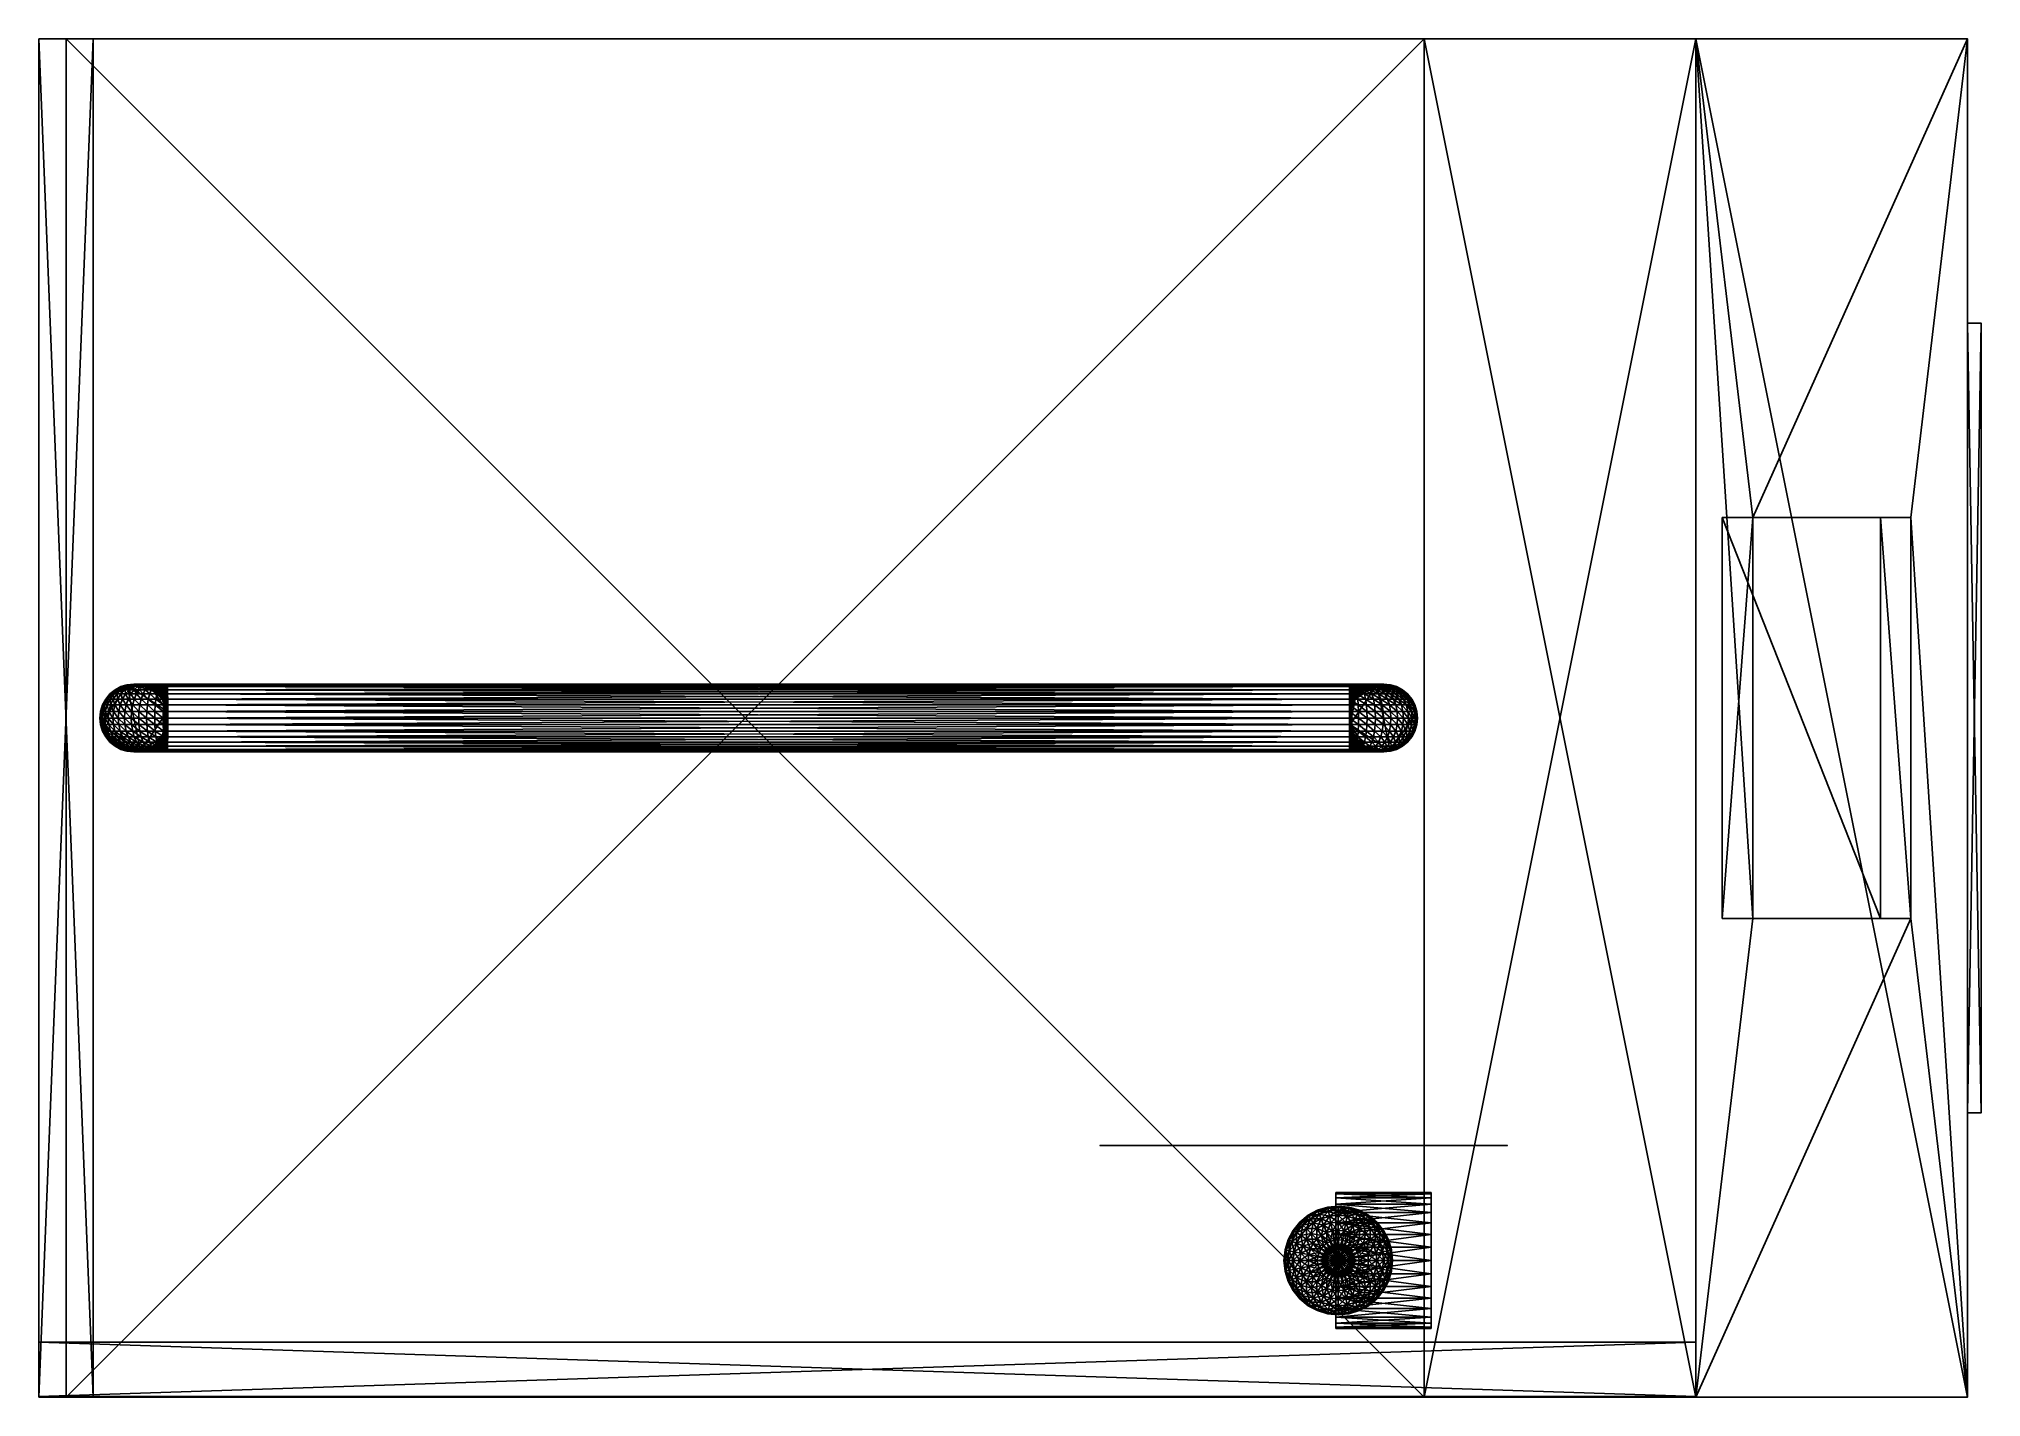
# Model space of a CAD drawing. Extents: x -0.52 to 0.91, y -0.5 to 0.5.
import ezdxf

# ---------------------------------------------------------------- set-up
doc = ezdxf.new("R2010")
doc.units = 0

msp = doc.modelspace()

# ---------------------------------------------------------------- linework, layer by layer
for points in [[(-0.52, -0.5), (-0.52, -0.5, 2), (-0.52, 0.5, 2)], [(-0.52, -0.5), (-0.52, 0.5, 2), (-0.52, 0.5)], [(-0.52, 0.5), (-0.52, 0.5, 2), (-0.48, 0.5, 2)], [(-0.52, 0.5), (-0.48, 0.5, 2), (-0.48, 0.5)], [(-0.52, 0.5), (-0.48, 0.5), (-0.48, -0.5)], [(-0.52, 0.5), (-0.48, -0.5), (-0.52, -0.5)], [(-0.48, 0.5, 2), (-0.52, 0.5, 2), (-0.52, -0.5, 2)], [(-0.48, 0.5, 2), (-0.52, -0.5, 2), (-0.48, -0.5, 2)], [(-0.5, -0.5), (-0.5, -0.5), (-0.5, 0.5)], [(-0.5, -0.5), (-0.5, 0.5), (-0.5, 0.5)], [(-0.5, 0.5), (-0.5, 0.5), (0.5, 0.5)], [(-0.5, 0.5), (0.5, 0.5), (0.5, 0.5)], [(-0.5, 0.5), (0.5, 0.5), (0.5, -0.5)], [(-0.5, 0.5), (0.5, -0.5), (-0.5, -0.5)], [(0.5, 0.5), (-0.5, 0.5), (-0.5, -0.5)], [(0.5, 0.5), (-0.5, -0.5), (0.5, -0.5)], [(-0.5, -0.5, 1.96), (-0.5, -0.5, 2), (-0.5, 0.5, 2)], [(-0.5, -0.5, 1.96), (-0.5, 0.5, 2), (-0.5, 0.5, 1.96)], [(-0.5, 0.5, 1.96), (-0.5, 0.5, 2), (0.5, 0.5, 2)], [(-0.5, 0.5, 1.96), (0.5, 0.5, 2), (0.5, 0.5, 1.96)], [(-0.5, 0.5, 1.96), (0.5, 0.5, 1.96), (0.5, -0.5, 1.96)], [(-0.5, 0.5, 1.96), (0.5, -0.5, 1.96), (-0.5, -0.5, 1.96)], [(0.5, 0.5, 2), (-0.5, 0.5, 2), (-0.5, -0.5, 2)], [(0.5, 0.5, 2), (-0.5, -0.5, 2), (0.5, -0.5, 2)], [(-0.48, 0.5), (-0.48, 0.5, 2), (-0.48, -0.5, 2)], [(-0.48, 0.5), (-0.48, -0.5, 2), (-0.48, -0.5)], [(0.5, 0.5), (0.5, 0.5), (0.5, -0.5)], [(0.5, 0.5), (0.5, -0.5), (0.5, -0.5)], [(0.5, -0.5), (0.5, -0.5, 2), (0.5, 0.5, 2)], [(0.5, -0.5), (0.5, 0.5, 2), (0.5, 0.5)], [(0.5, 0.5), (0.5, 0.5, 2), (0.7, 0.5, 2)], [(0.5, 0.5), (0.7, 0.5, 2), (0.7, 0.5)], [(0.5, 0.5), (0.7, 0.5), (0.7, -0.5)], [(0.5, 0.5), (0.7, -0.5), (0.5, -0.5)], [(0.7, 0.5, 2), (0.5, 0.5, 2), (0.5, -0.5, 2)], [(0.7, 0.5, 2), (0.5, -0.5, 2), (0.7, -0.5, 2)], [(0.5, 0.5, 1.96), (0.5, 0.5, 2), (0.5, -0.5, 2)], [(0.5, 0.5, 1.96), (0.5, -0.5, 2), (0.5, -0.5, 1.96)], [(0.7, 0.5), (0.7, 0.5, 2), (0.7, -0.5, 2)], [(0.7, 0.5), (0.7, -0.5, 2), (0.7, -0.5)], [(0.7, -0.5, 0), (0.7, -0.5, 1), (0.7, 0.5, 1)], [(0.7, -0.5, 0), (0.7, 0.5, 1), (0.7, 0.5, 0)], [(0.7, 0.5, 0), (0.7, 0.5, 1), (0.9, 0.5, 1)], [(0.7, 0.5, 0), (0.9, 0.5, 1), (0.9, 0.5, 0)], [(0.7, 0.5, 0), (0.9, 0.5, 0), (0.9, -0.5, 0)], [(0.7, 0.5, 0), (0.9, -0.5, 0), (0.7, -0.5, 0)], [(0.9, 0.5, 1), (0.9, 0.5, 1), (0.7, 0.5, 1)], [(0.7, 0.5, 1.1), (0.7, 0.5, 1.1), (0.9, 0.5, 1)], [(0.7, 0.5, 1), (0.7, 0.5, 1.1), (0.9, 0.5, 1)], [(0.7, 0.5, 1), (0.7, -0.5, 1), (0.7, -0.5, 1.1)], [(0.7, 0.5, 1), (0.7, -0.5, 1.1), (0.7, 0.5, 1.1)], [(0.7, 0.5, 1.1), (0.7, 0.5, 1.1), (0.7, -0.5, 1.1)], [(0.7, 0.5, 1.1), (0.7, -0.5, 1.1), (0.7, -0.5, 1.1)], [(0.7418, 0.1475, 1.0791), (0.9, 0.5, 1), (0.7, 0.5, 1.1)], [(0.7418, -0.1475, 1.0791), (0.7418, 0.1475, 1.0791), (0.7, 0.5, 1.1)], [(0.7418, -0.1475, 1.0791), (0.7, 0.5, 1.1), (0.7, -0.5, 1.1)], [(0.7418, 0.1475, 1.0791), (0.8582, 0.1475, 1.0209), (0.9, 0.5, 1)], [(0.8582, 0.1475, 1.0209), (0.9, -0.5, 1), (0.9, 0.5, 1)], [(0.9, -0.2907, 0.8533), (0.9, 0.2907, 0.8533), (0.9, 0.5, 0.8533)], [(0.9, -0.2907, 0.8533), (0.9, 0.5, 0.8533), (0.9, -0.5, 0.8533)], [(0.9, 0.2907, 0.8533), (0.9, 0.2907, 0.1154), (0.9, 0.5, 0)], [(0.9, 0.2907, 0.8533), (0.9, 0.5, 0), (0.9, 0.5, 1)], [(0.9, 0.2907, 0.1154), (0.9, -0.5, 0), (0.9, 0.5, 0)], [(0.9, -0.5, 0.8533), (0.9, 0.5, 0.8533), (0.9, 0.5, 1)], [(0.9, -0.5, 0.8533), (0.9, 0.5, 1), (0.9, -0.5, 1)], [(0.9, 0.5, 0.8533), (0.9, 0.2907, 0.8533), (0.9, 0.5, 1)], [(0.9, 0.5, 0.8533), (0.9, 0.5, 1), (0.9, 0.5, 1)], [(0.9, 0.2907, 0.8533), (0.9, -0.2907, 0.8533), (0.91, -0.2907, 0.8533)], [(0.9, 0.2907, 0.8533), (0.91, -0.2907, 0.8533), (0.91, 0.2907, 0.8533)], [(0.9, 0.2907, 0.1154), (0.9, -0.2907, 0.1154), (0.9, -0.5, 0)], [(0.9, 0.2907, 0.1154), (0.9, 0.2907, 0.8533), (0.91, 0.2907, 0.8533)], [(0.9, 0.2907, 0.1154), (0.91, 0.2907, 0.8533), (0.91, 0.2907, 0.1154)], [(0.9, -0.2907, 0.1154), (0.9, 0.2907, 0.1154), (0.91, 0.2907, 0.1154)], [(0.9, -0.2907, 0.1154), (0.91, 0.2907, 0.1154), (0.91, -0.2907, 0.1154)], [(0.91, 0.2907, 0.1154), (0.91, 0.2907, 0.8533), (0.91, -0.2907, 0.8533)], [(0.91, 0.2907, 0.1154), (0.91, -0.2907, 0.8533), (0.91, -0.2907, 0.1154)], [(0.8582, 0.1475, 1.0209), (0.7418, 0.1475, 1.0791), (0.7194, 0.1475, 1.0344)], [(0.8582, 0.1475, 1.0209), (0.7194, 0.1475, 1.0344), (0.8359, 0.1475, 0.9762)], [(0.7194, 0.1475, 1.0344), (0.7194, -0.1475, 1.0344), (0.8359, -0.1475, 0.9762)], [(0.7194, 0.1475, 1.0344), (0.8359, -0.1475, 0.9762), (0.8359, 0.1475, 0.9762)], [(0.7418, 0.1475, 1.0791), (0.7418, -0.1475, 1.0791), (0.7194, -0.1475, 1.0344)], [(0.7418, 0.1475, 1.0791), (0.7194, -0.1475, 1.0344), (0.7194, 0.1475, 1.0344)], [(0.8582, -0.1475, 1.0209), (0.8582, 0.1475, 1.0209), (0.8359, 0.1475, 0.9762)], [(0.8582, -0.1475, 1.0209), (0.8359, 0.1475, 0.9762), (0.8359, -0.1475, 0.9762)], [(0.8582, 0.1475, 1.0209), (0.8582, -0.1475, 1.0209), (0.9, -0.5, 1)], [(-0.4745, -0.0049, 0.1), (-0.4708, 0.0139, 0.1), (-0.4549, 0.0245, 0.1)], [(-0.4451, -0.0245, 0.1), (-0.4745, -0.0049, 0.1), (-0.4549, 0.0245, 0.1)], [(-0.4708, 0.0139, 0.1), (-0.4639, 0.0208, 0.1), (-0.4549, 0.0245, 0.1)], [(-0.4708, 0.0139, 0.1), (-0.4677, 0.0177, 0.1), (-0.4639, 0.0208, 0.1)], [(-0.4708, 0.0139, 0.1), (-0.4708, 0.0139, 1.9), (-0.4677, 0.0177, 1.9)], [(-0.4708, 0.0139, 0.1), (-0.4677, 0.0177, 1.9), (-0.4677, 0.0177, 0.1)], [(-0.4677, 0.0177, 1.9), (-0.4708, 0.0139, 1.9), (-0.4704, 0.0139, 1.9057)], [(-0.4677, 0.0177, 1.9), (-0.4704, 0.0139, 1.9057), (-0.4673, 0.0177, 1.9053)], [(-0.4673, 0.0177, 1.9053), (-0.4704, 0.0139, 1.9057), (-0.4694, 0.0139, 1.9113)], [(-0.4673, 0.0177, 1.9053), (-0.4694, 0.0139, 1.9113), (-0.4663, 0.0177, 1.9106)], [(-0.4663, 0.0177, 1.9106), (-0.4694, 0.0139, 1.9113), (-0.4676, 0.0139, 1.9168)], [(-0.4677, 0.0177, 0.1), (-0.4677, 0.0177, 1.9), (-0.4639, 0.0208, 1.9)], [(-0.4677, 0.0177, 0.1), (-0.4639, 0.0208, 1.9), (-0.4639, 0.0208, 0.1)], [(-0.4639, 0.0208, 1.9), (-0.4677, 0.0177, 1.9), (-0.4673, 0.0177, 1.9053)], [(-0.4663, 0.0177, 1.9106), (-0.4676, 0.0139, 1.9168), (-0.4647, 0.0177, 1.9157)], [(-0.4647, 0.0177, 1.9157), (-0.4676, 0.0139, 1.9168), (-0.4652, 0.0139, 1.922)], [(-0.4639, 0.0208, 1.9), (-0.4673, 0.0177, 1.9053), (-0.4636, 0.0208, 1.9049)], [(-0.4636, 0.0208, 1.9049), (-0.4673, 0.0177, 1.9053), (-0.4663, 0.0177, 1.9106)], [(-0.4636, 0.0208, 1.9049), (-0.4663, 0.0177, 1.9106), (-0.4627, 0.0208, 1.9096)], [(-0.4627, 0.0208, 1.9096), (-0.4663, 0.0177, 1.9106), (-0.4647, 0.0177, 1.9157)], [(-0.4647, 0.0177, 1.9157), (-0.4652, 0.0139, 1.922), (-0.4624, 0.0177, 1.9205)], [(-0.4624, 0.0177, 1.9205), (-0.4652, 0.0139, 1.922), (-0.4621, 0.0139, 1.9268)], [(-0.4627, 0.0208, 1.9096), (-0.4647, 0.0177, 1.9157), (-0.4612, 0.0208, 1.9143)], [(-0.4612, 0.0208, 1.9143), (-0.4647, 0.0177, 1.9157), (-0.4624, 0.0177, 1.9205)], [(-0.4639, 0.0208, 0.1), (-0.4596, 0.0231, 0.1), (-0.4549, 0.0245, 0.1)], [(-0.4639, 0.0208, 0.1), (-0.4639, 0.0208, 1.9), (-0.4596, 0.0231, 1.9)], [(-0.4639, 0.0208, 0.1), (-0.4596, 0.0231, 1.9), (-0.4596, 0.0231, 0.1)], [(-0.4596, 0.0231, 1.9), (-0.4639, 0.0208, 1.9), (-0.4636, 0.0208, 1.9049)], [(-0.4596, 0.0231, 1.9), (-0.4636, 0.0208, 1.9049), (-0.4593, 0.0231, 1.9043)], [(-0.4593, 0.0231, 1.9043), (-0.4636, 0.0208, 1.9049), (-0.4627, 0.0208, 1.9096)], [(-0.4593, 0.0231, 1.9043), (-0.4627, 0.0208, 1.9096), (-0.4585, 0.0231, 1.9086)], [(-0.4585, 0.0231, 1.9086), (-0.4627, 0.0208, 1.9096), (-0.4612, 0.0208, 1.9143)], [(-0.4612, 0.0208, 1.9143), (-0.4624, 0.0177, 1.9205), (-0.4591, 0.0208, 1.9187)], [(-0.4591, 0.0208, 1.9187), (-0.4624, 0.0177, 1.9205), (-0.4596, 0.0177, 1.925)], [(-0.4624, 0.0177, 1.9205), (-0.4621, 0.0139, 1.9268), (-0.4596, 0.0177, 1.925)], [(-0.4596, 0.0177, 1.925), (-0.4621, 0.0139, 1.9268), (-0.4585, 0.0139, 1.9312)], [(-0.4585, 0.0231, 1.9086), (-0.4612, 0.0208, 1.9143), (-0.4572, 0.0231, 1.9127)], [(-0.4572, 0.0231, 1.9127), (-0.4612, 0.0208, 1.9143), (-0.4591, 0.0208, 1.9187)], [(-0.4596, 0.0231, 0.1), (-0.4596, 0.0231, 1.9), (-0.4549, 0.0245, 1.9)], [(-0.4596, 0.0231, 0.1), (-0.4549, 0.0245, 1.9), (-0.4549, 0.0245, 0.1)], [(-0.4549, 0.0245, 1.9), (-0.4596, 0.0231, 1.9), (-0.4593, 0.0231, 1.9043)], [(-0.4591, 0.0208, 1.9187), (-0.4596, 0.0177, 1.925), (-0.4565, 0.0208, 1.9228)], [(-0.4565, 0.0208, 1.9228), (-0.4596, 0.0177, 1.925), (-0.4562, 0.0177, 1.9291)], [(-0.4596, 0.0177, 1.925), (-0.4585, 0.0139, 1.9312), (-0.4562, 0.0177, 1.9291)], [(-0.4549, 0.0245, 1.9), (-0.4593, 0.0231, 1.9043), (-0.4546, 0.0245, 1.9037)], [(-0.4546, 0.0245, 1.9037), (-0.4593, 0.0231, 1.9043), (-0.4585, 0.0231, 1.9086)], [(-0.4572, 0.0231, 1.9127), (-0.4591, 0.0208, 1.9187), (-0.4553, 0.0231, 1.9166)], [(-0.4553, 0.0231, 1.9166), (-0.4591, 0.0208, 1.9187), (-0.4565, 0.0208, 1.9228)], [(-0.4546, 0.0245, 1.9037), (-0.4585, 0.0231, 1.9086), (-0.4539, 0.0245, 1.9074)], [(-0.4539, 0.0245, 1.9074), (-0.4585, 0.0231, 1.9086), (-0.4572, 0.0231, 1.9127)], [(-0.4562, 0.0177, 1.9291), (-0.4585, 0.0139, 1.9312), (-0.4543, 0.0139, 1.9352)], [(-0.4539, 0.0245, 1.9074), (-0.4572, 0.0231, 1.9127), (-0.4528, 0.0245, 1.911)], [(-0.4528, 0.0245, 1.911), (-0.4572, 0.0231, 1.9127), (-0.4553, 0.0231, 1.9166)], [(-0.4553, 0.0231, 1.9166), (-0.4565, 0.0208, 1.9228), (-0.453, 0.0231, 1.9203)], [(-0.453, 0.0231, 1.9203), (-0.4565, 0.0208, 1.9228), (-0.4534, 0.0208, 1.9265)], [(-0.4565, 0.0208, 1.9228), (-0.4562, 0.0177, 1.9291), (-0.4534, 0.0208, 1.9265)], [(-0.4534, 0.0208, 1.9265), (-0.4562, 0.0177, 1.9291), (-0.4523, 0.0177, 1.9328)], [(-0.4562, 0.0177, 1.9291), (-0.4543, 0.0139, 1.9352), (-0.4523, 0.0177, 1.9328)], [(-0.4528, 0.0245, 1.911), (-0.4553, 0.0231, 1.9166), (-0.4512, 0.0245, 1.9143)], [(-0.4512, 0.0245, 1.9143), (-0.4553, 0.0231, 1.9166), (-0.453, 0.0231, 1.9203)], [(-0.4549, 0.0245, 0.1), (-0.4549, 0.0245, 1.9), (-0.45, 0.025, 1.9)], [(-0.4549, 0.0245, 0.1), (-0.45, 0.025, 1.9), (-0.45, 0.025, 0.1)], [(-0.4549, 0.0245, 0.1), (-0.45, 0.025, 0.1), (-0.4451, 0.0245, 0.1)], [(-0.45, 0.025, 1.9), (-0.4549, 0.0245, 1.9), (-0.4546, 0.0245, 1.9037)], [(-0.4549, 0.0245, 0.1), (-0.4451, 0.0245, 0.1), (-0.4361, 0.0208, 0.1)], [(-0.4549, 0.0245, 0.1), (-0.4361, 0.0208, 0.1), (-0.4255, 0.0049, 0.1)], [(-0.4549, 0.0245, 0.1), (-0.4255, 0.0049, 0.1), (-0.4451, -0.0245, 0.1)], [(-0.45, 0.025, 1.9), (-0.4546, 0.0245, 1.9037), (-0.4498, 0.025, 1.9031)], [(-0.4498, 0.025, 1.9031), (-0.4546, 0.0245, 1.9037), (-0.4539, 0.0245, 1.9074)], [(-0.4523, 0.0177, 1.9328), (-0.4543, 0.0139, 1.9352), (-0.4497, 0.0139, 1.9386)], [(-0.4498, 0.025, 1.9031), (-0.4539, 0.0245, 1.9074), (-0.4492, 0.025, 1.9062)], [(-0.4492, 0.025, 1.9062), (-0.4539, 0.0245, 1.9074), (-0.4528, 0.0245, 1.911)], [(-0.453, 0.0231, 1.9203), (-0.4534, 0.0208, 1.9265), (-0.4503, 0.0231, 1.9236)], [(-0.4503, 0.0231, 1.9236), (-0.4534, 0.0208, 1.9265), (-0.4499, 0.0208, 1.9299)], [(-0.4534, 0.0208, 1.9265), (-0.4523, 0.0177, 1.9328), (-0.4499, 0.0208, 1.9299)], [(-0.4512, 0.0245, 1.9143), (-0.453, 0.0231, 1.9203), (-0.4492, 0.0245, 1.9175)], [(-0.4492, 0.0245, 1.9175), (-0.453, 0.0231, 1.9203), (-0.4503, 0.0231, 1.9236)], [(-0.4492, 0.025, 1.9062), (-0.4528, 0.0245, 1.911), (-0.4483, 0.025, 1.9092)], [(-0.4483, 0.025, 1.9092), (-0.4528, 0.0245, 1.911), (-0.4512, 0.0245, 1.9143)], [(-0.4499, 0.0208, 1.9299), (-0.4523, 0.0177, 1.9328), (-0.448, 0.0177, 1.9359)], [(-0.4523, 0.0177, 1.9328), (-0.4497, 0.0139, 1.9386), (-0.448, 0.0177, 1.9359)], [(-0.4483, 0.025, 1.9092), (-0.4512, 0.0245, 1.9143), (-0.4469, 0.025, 1.912)], [(-0.4469, 0.025, 1.912), (-0.4512, 0.0245, 1.9143), (-0.4492, 0.0245, 1.9175)], [(-0.4492, 0.0245, 1.9175), (-0.4503, 0.0231, 1.9236), (-0.4468, 0.0245, 1.9204)], [(-0.4468, 0.0245, 1.9204), (-0.4503, 0.0231, 1.9236), (-0.4471, 0.0231, 1.9266)], [(-0.4503, 0.0231, 1.9236), (-0.4499, 0.0208, 1.9299), (-0.4471, 0.0231, 1.9266)], [(-0.45, 0.025, 0.1), (-0.45, 0.025, 1.9), (-0.4451, 0.0245, 1.9)], [(-0.45, 0.025, 0.1), (-0.4451, 0.0245, 1.9), (-0.4451, 0.0245, 0.1)], [(-0.4451, 0.0245, 1.9), (-0.45, 0.025, 1.9), (-0.4498, 0.025, 1.9031)], [(-0.4471, 0.0231, 1.9266), (-0.4499, 0.0208, 1.9299), (-0.446, 0.0208, 1.9328)], [(-0.4499, 0.0208, 1.9299), (-0.448, 0.0177, 1.9359), (-0.446, 0.0208, 1.9328)], [(-0.4451, 0.0245, 1.9), (-0.4498, 0.025, 1.9031), (-0.445, 0.0245, 1.9025)], [(-0.445, 0.0245, 1.9025), (-0.4498, 0.025, 1.9031), (-0.4492, 0.025, 1.9062)], [(-0.448, 0.0177, 1.9359), (-0.4497, 0.0139, 1.9386), (-0.4447, 0.0139, 1.9413)], [(-0.445, 0.0245, 1.9025), (-0.4492, 0.025, 1.9062), (-0.4445, 0.0245, 1.905)], [(-0.4445, 0.0245, 1.905), (-0.4492, 0.025, 1.9062), (-0.4483, 0.025, 1.9092)], [(-0.4469, 0.025, 1.912), (-0.4492, 0.0245, 1.9175), (-0.4453, 0.025, 1.9146)], [(-0.4453, 0.025, 1.9146), (-0.4492, 0.0245, 1.9175), (-0.4468, 0.0245, 1.9204)], [(-0.4445, 0.0245, 1.905), (-0.4483, 0.025, 1.9092), (-0.4437, 0.0245, 1.9074)], [(-0.4437, 0.0245, 1.9074), (-0.4483, 0.025, 1.9092), (-0.4469, 0.025, 1.912)], [(-0.446, 0.0208, 1.9328), (-0.448, 0.0177, 1.9359), (-0.4433, 0.0177, 1.9385)], [(-0.448, 0.0177, 1.9359), (-0.4447, 0.0139, 1.9413), (-0.4433, 0.0177, 1.9385)], [(-0.4468, 0.0245, 1.9204), (-0.4471, 0.0231, 1.9266), (-0.4441, 0.0245, 1.923)], [(-0.4441, 0.0245, 1.923), (-0.4471, 0.0231, 1.9266), (-0.4436, 0.0231, 1.9291)], [(-0.4471, 0.0231, 1.9266), (-0.446, 0.0208, 1.9328), (-0.4436, 0.0231, 1.9291)], [(-0.4437, 0.0245, 1.9074), (-0.4469, 0.025, 1.912), (-0.4427, 0.0245, 1.9097)], [(-0.4427, 0.0245, 1.9097), (-0.4469, 0.025, 1.912), (-0.4453, 0.025, 1.9146)], [(-0.4453, 0.025, 1.9146), (-0.4468, 0.0245, 1.9204), (-0.4433, 0.025, 1.9171)], [(-0.4433, 0.025, 1.9171), (-0.4468, 0.0245, 1.9204), (-0.4441, 0.0245, 1.923)], [(-0.4436, 0.0231, 1.9291), (-0.446, 0.0208, 1.9328), (-0.4417, 0.0208, 1.9351)], [(-0.446, 0.0208, 1.9328), (-0.4433, 0.0177, 1.9385), (-0.4417, 0.0208, 1.9351)], [(-0.4427, 0.0245, 1.9097), (-0.4453, 0.025, 1.9146), (-0.4413, 0.0245, 1.9118)], [(-0.4413, 0.0245, 1.9118), (-0.4453, 0.025, 1.9146), (-0.4433, 0.025, 1.9171)], [(-0.4451, 0.0245, 0.1), (-0.4451, 0.0245, 1.9), (-0.4404, 0.0231, 1.9)], [(-0.4451, 0.0245, 0.1), (-0.4404, 0.0231, 1.9), (-0.4404, 0.0231, 0.1)], [(-0.4451, 0.0245, 0.1), (-0.4404, 0.0231, 0.1), (-0.4361, 0.0208, 0.1)], [(-0.4404, 0.0231, 1.9), (-0.4451, 0.0245, 1.9), (-0.445, 0.0245, 1.9025)], [(-0.4404, 0.0231, 1.9), (-0.445, 0.0245, 1.9025), (-0.4403, 0.0231, 1.9019)], [(-0.4403, 0.0231, 1.9019), (-0.445, 0.0245, 1.9025), (-0.4445, 0.0245, 1.905)], [(-0.4433, 0.0177, 1.9385), (-0.4447, 0.0139, 1.9413), (-0.4394, 0.0139, 1.9435)], [(-0.4403, 0.0231, 1.9019), (-0.4445, 0.0245, 1.905), (-0.44, 0.0231, 1.9038)], [(-0.44, 0.0231, 1.9038), (-0.4445, 0.0245, 1.905), (-0.4437, 0.0245, 1.9074)], [(-0.4433, 0.025, 1.9171), (-0.4441, 0.0245, 1.923), (-0.441, 0.025, 1.9192)], [(-0.441, 0.025, 1.9192), (-0.4441, 0.0245, 1.923), (-0.4411, 0.0245, 1.9252)], [(-0.4441, 0.0245, 1.923), (-0.4436, 0.0231, 1.9291), (-0.4411, 0.0245, 1.9252)], [(-0.44, 0.0231, 1.9038), (-0.4437, 0.0245, 1.9074), (-0.4394, 0.0231, 1.9057)], [(-0.4394, 0.0231, 1.9057), (-0.4437, 0.0245, 1.9074), (-0.4427, 0.0245, 1.9097)], [(-0.4411, 0.0245, 1.9252), (-0.4436, 0.0231, 1.9291), (-0.4399, 0.0231, 1.9312)], [(-0.4436, 0.0231, 1.9291), (-0.4417, 0.0208, 1.9351), (-0.4399, 0.0231, 1.9312)], [(-0.4413, 0.0245, 1.9118), (-0.4433, 0.025, 1.9171), (-0.4397, 0.0245, 1.9137)], [(-0.4397, 0.0245, 1.9137), (-0.4433, 0.025, 1.9171), (-0.441, 0.025, 1.9192)], [(-0.4417, 0.0208, 1.9351), (-0.4433, 0.0177, 1.9385), (-0.4384, 0.0177, 1.9405)], [(-0.4433, 0.0177, 1.9385), (-0.4394, 0.0139, 1.9435), (-0.4384, 0.0177, 1.9405)], [(-0.4394, 0.0231, 1.9057), (-0.4427, 0.0245, 1.9097), (-0.4385, 0.0231, 1.9074)], [(-0.4385, 0.0231, 1.9074), (-0.4427, 0.0245, 1.9097), (-0.4413, 0.0245, 1.9118)], [(-0.4399, 0.0231, 1.9312), (-0.4417, 0.0208, 1.9351), (-0.4372, 0.0208, 1.9369)], [(-0.4417, 0.0208, 1.9351), (-0.4384, 0.0177, 1.9405), (-0.4372, 0.0208, 1.9369)], [(-0.4385, 0.0231, 1.9074), (-0.4413, 0.0245, 1.9118), (-0.4375, 0.0231, 1.909)], [(-0.4375, 0.0231, 1.909), (-0.4413, 0.0245, 1.9118), (-0.4397, 0.0245, 1.9137)], [(-0.441, 0.025, 1.9192), (-0.4411, 0.0245, 1.9252), (-0.4385, 0.025, 1.9211)], [(-0.4385, 0.025, 1.9211), (-0.4411, 0.0245, 1.9252), (-0.4378, 0.0245, 1.927)], [(-0.4411, 0.0245, 1.9252), (-0.4399, 0.0231, 1.9312), (-0.4378, 0.0245, 1.927)], [(-0.4397, 0.0245, 1.9137), (-0.441, 0.025, 1.9192), (-0.4379, 0.0245, 1.9155)], [(-0.4379, 0.0245, 1.9155), (-0.441, 0.025, 1.9192), (-0.4385, 0.025, 1.9211)], [(-0.4404, 0.0231, 0.1), (-0.4404, 0.0231, 1.9), (-0.4361, 0.0208, 1.9)], [(-0.4404, 0.0231, 0.1), (-0.4361, 0.0208, 1.9), (-0.4361, 0.0208, 0.1)], [(-0.4361, 0.0208, 1.9), (-0.4404, 0.0231, 1.9), (-0.4403, 0.0231, 1.9019)], [(-0.4361, 0.0208, 1.9), (-0.4403, 0.0231, 1.9019), (-0.436, 0.0208, 1.9014)], [(-0.436, 0.0208, 1.9014), (-0.4403, 0.0231, 1.9019), (-0.44, 0.0231, 1.9038)], [(-0.436, 0.0208, 1.9014), (-0.44, 0.0231, 1.9038), (-0.4358, 0.0208, 1.9028)], [(-0.4358, 0.0208, 1.9028), (-0.44, 0.0231, 1.9038), (-0.4394, 0.0231, 1.9057)], [(-0.4378, 0.0245, 1.927), (-0.4399, 0.0231, 1.9312), (-0.4358, 0.0231, 1.9328)], [(-0.4399, 0.0231, 1.9312), (-0.4372, 0.0208, 1.9369), (-0.4358, 0.0231, 1.9328)], [(-0.4375, 0.0231, 1.909), (-0.4397, 0.0245, 1.9137), (-0.4363, 0.0231, 1.9105)], [(-0.4363, 0.0231, 1.9105), (-0.4397, 0.0245, 1.9137), (-0.4379, 0.0245, 1.9155)], [(-0.4358, 0.0208, 1.9028), (-0.4394, 0.0231, 1.9057), (-0.4353, 0.0208, 1.9041)], [(-0.4353, 0.0208, 1.9041), (-0.4394, 0.0231, 1.9057), (-0.4385, 0.0231, 1.9074)], [(-0.4384, 0.0177, 1.9405), (-0.4394, 0.0139, 1.9435), (-0.4338, 0.0139, 1.9449)], [(-0.4379, 0.0245, 1.9155), (-0.4385, 0.025, 1.9211), (-0.4358, 0.0245, 1.9169)], [(-0.4385, 0.025, 1.9211), (-0.4378, 0.0245, 1.927), (-0.4357, 0.025, 1.9226)], [(-0.4358, 0.0245, 1.9169), (-0.4385, 0.025, 1.9211), (-0.4357, 0.025, 1.9226)], [(-0.4353, 0.0208, 1.9041), (-0.4385, 0.0231, 1.9074), (-0.4347, 0.0208, 1.9053)], [(-0.4347, 0.0208, 1.9053), (-0.4385, 0.0231, 1.9074), (-0.4375, 0.0231, 1.909)], [(-0.4372, 0.0208, 1.9369), (-0.4384, 0.0177, 1.9405), (-0.4332, 0.0177, 1.9419)], [(-0.4384, 0.0177, 1.9405), (-0.4338, 0.0139, 1.9449), (-0.4332, 0.0177, 1.9419)], [(-0.4363, 0.0231, 1.9105), (-0.4379, 0.0245, 1.9155), (-0.4349, 0.0231, 1.9119)], [(-0.4349, 0.0231, 1.9119), (-0.4379, 0.0245, 1.9155), (-0.4358, 0.0245, 1.9169)], [(-0.4357, 0.025, 1.9226), (-0.4378, 0.0245, 1.927), (-0.4344, 0.0245, 1.9284)], [(-0.4378, 0.0245, 1.927), (-0.4358, 0.0231, 1.9328), (-0.4344, 0.0245, 1.9284)], [(-0.4347, 0.0208, 1.9053), (-0.4375, 0.0231, 1.909), (-0.434, 0.0208, 1.9065)], [(-0.434, 0.0208, 1.9065), (-0.4375, 0.0231, 1.909), (-0.4363, 0.0231, 1.9105)], [(-0.4358, 0.0231, 1.9328), (-0.4372, 0.0208, 1.9369), (-0.4325, 0.0208, 1.9382)], [(-0.4372, 0.0208, 1.9369), (-0.4332, 0.0177, 1.9419), (-0.4325, 0.0208, 1.9382)], [(-0.434, 0.0208, 1.9065), (-0.4363, 0.0231, 1.9105), (-0.4331, 0.0208, 1.9076)], [(-0.4331, 0.0208, 1.9076), (-0.4363, 0.0231, 1.9105), (-0.4349, 0.0231, 1.9119)], [(-0.4361, 0.0208, 0.1), (-0.4361, 0.0208, 1.9), (-0.4323, 0.0177, 1.9)], [(-0.4361, 0.0208, 0.1), (-0.4323, 0.0177, 1.9), (-0.4323, 0.0177, 0.1)], [(-0.4361, 0.0208, 0.1), (-0.4323, 0.0177, 0.1), (-0.4292, 0.0139, 0.1)], [(-0.4361, 0.0208, 0.1), (-0.4292, 0.0139, 0.1), (-0.4255, 0.0049, 0.1)], [(-0.4323, 0.0177, 1.9), (-0.4361, 0.0208, 1.9), (-0.436, 0.0208, 1.9014)], [(-0.4323, 0.0177, 1.9), (-0.436, 0.0208, 1.9014), (-0.4323, 0.0177, 1.9009)], [(-0.4323, 0.0177, 1.9009), (-0.436, 0.0208, 1.9014), (-0.4358, 0.0208, 1.9028)], [(-0.4358, 0.0245, 1.9169), (-0.4357, 0.025, 1.9226), (-0.4336, 0.0245, 1.9182)], [(-0.4349, 0.0231, 1.9119), (-0.4358, 0.0245, 1.9169), (-0.4333, 0.0231, 1.913)], [(-0.4333, 0.0231, 1.913), (-0.4358, 0.0245, 1.9169), (-0.4336, 0.0245, 1.9182)], [(-0.4344, 0.0245, 1.9284), (-0.4358, 0.0231, 1.9328), (-0.4317, 0.0231, 1.9339)], [(-0.4358, 0.0231, 1.9328), (-0.4325, 0.0208, 1.9382), (-0.4317, 0.0231, 1.9339)], [(-0.4323, 0.0177, 1.9009), (-0.4358, 0.0208, 1.9028), (-0.4321, 0.0177, 1.9018)], [(-0.4321, 0.0177, 1.9018), (-0.4358, 0.0208, 1.9028), (-0.4353, 0.0208, 1.9041)], [(-0.4357, 0.025, 1.9226), (-0.4344, 0.0245, 1.9284), (-0.4328, 0.025, 1.9237)], [(-0.4336, 0.0245, 1.9182), (-0.4357, 0.025, 1.9226), (-0.4328, 0.025, 1.9237)], [(-0.4321, 0.0177, 1.9018), (-0.4353, 0.0208, 1.9041), (-0.4318, 0.0177, 1.9027)], [(-0.4318, 0.0177, 1.9027), (-0.4353, 0.0208, 1.9041), (-0.4347, 0.0208, 1.9053)], [(-0.4331, 0.0208, 1.9076), (-0.4349, 0.0231, 1.9119), (-0.4321, 0.0208, 1.9085)], [(-0.4321, 0.0208, 1.9085), (-0.4349, 0.0231, 1.9119), (-0.4333, 0.0231, 1.913)], [(-0.4318, 0.0177, 1.9027), (-0.4347, 0.0208, 1.9053), (-0.4314, 0.0177, 1.9035)], [(-0.4314, 0.0177, 1.9035), (-0.4347, 0.0208, 1.9053), (-0.434, 0.0208, 1.9065)], [(-0.4328, 0.025, 1.9237), (-0.4344, 0.0245, 1.9284), (-0.4308, 0.0245, 1.9293)], [(-0.4344, 0.0245, 1.9284), (-0.4317, 0.0231, 1.9339), (-0.4308, 0.0245, 1.9293)], [(-0.4314, 0.0177, 1.9035), (-0.434, 0.0208, 1.9065), (-0.4309, 0.0177, 1.9043)], [(-0.4309, 0.0177, 1.9043), (-0.434, 0.0208, 1.9065), (-0.4331, 0.0208, 1.9076)], [(-0.4332, 0.0177, 1.9419), (-0.4338, 0.0139, 1.9449), (-0.4281, 0.0139, 1.9457)], [(-0.4336, 0.0245, 1.9182), (-0.4328, 0.025, 1.9237), (-0.4313, 0.0245, 1.9191)], [(-0.4333, 0.0231, 1.913), (-0.4336, 0.0245, 1.9182), (-0.4316, 0.0231, 1.9139)], [(-0.4316, 0.0231, 1.9139), (-0.4336, 0.0245, 1.9182), (-0.4313, 0.0245, 1.9191)], [(-0.4321, 0.0208, 1.9085), (-0.4333, 0.0231, 1.913), (-0.431, 0.0208, 1.9094)], [(-0.431, 0.0208, 1.9094), (-0.4333, 0.0231, 1.913), (-0.4316, 0.0231, 1.9139)], [(-0.4325, 0.0208, 1.9382), (-0.4332, 0.0177, 1.9419), (-0.4279, 0.0177, 1.9426)], [(-0.4332, 0.0177, 1.9419), (-0.4281, 0.0139, 1.9457), (-0.4279, 0.0177, 1.9426)], [(-0.4309, 0.0177, 1.9043), (-0.4331, 0.0208, 1.9076), (-0.4304, 0.0177, 1.905)], [(-0.4304, 0.0177, 1.905), (-0.4331, 0.0208, 1.9076), (-0.4321, 0.0208, 1.9085)], [(-0.4313, 0.0245, 1.9191), (-0.4328, 0.025, 1.9237), (-0.4298, 0.025, 1.9245)], [(-0.4328, 0.025, 1.9237), (-0.4308, 0.0245, 1.9293), (-0.4298, 0.025, 1.9245)], [(-0.4317, 0.0231, 1.9339), (-0.4325, 0.0208, 1.9382), (-0.4277, 0.0208, 1.9388)], [(-0.4325, 0.0208, 1.9382), (-0.4279, 0.0177, 1.9426), (-0.4277, 0.0208, 1.9388)], [(-0.4323, 0.0177, 0.1), (-0.4323, 0.0177, 1.9), (-0.4292, 0.0139, 1.9)], [(-0.4323, 0.0177, 0.1), (-0.4292, 0.0139, 1.9), (-0.4292, 0.0139, 0.1)], [(-0.4292, 0.0139, 1.9), (-0.4323, 0.0177, 1.9), (-0.4323, 0.0177, 1.9009)], [(-0.4292, 0.0139, 1.9), (-0.4323, 0.0177, 1.9009), (-0.4292, 0.0139, 1.9005)], [(-0.4292, 0.0139, 1.9005), (-0.4323, 0.0177, 1.9009), (-0.4321, 0.0177, 1.9018)], [(-0.4304, 0.0177, 1.905), (-0.4321, 0.0208, 1.9085), (-0.4297, 0.0177, 1.9056)], [(-0.4297, 0.0177, 1.9056), (-0.4321, 0.0208, 1.9085), (-0.431, 0.0208, 1.9094)], [(-0.4292, 0.0139, 1.9005), (-0.4321, 0.0177, 1.9018), (-0.4291, 0.0139, 1.901)], [(-0.4291, 0.0139, 1.901), (-0.4321, 0.0177, 1.9018), (-0.4318, 0.0177, 1.9027)], [(-0.4291, 0.0139, 1.901), (-0.4318, 0.0177, 1.9027), (-0.4289, 0.0139, 1.9015)], [(-0.4289, 0.0139, 1.9015), (-0.4318, 0.0177, 1.9027), (-0.4314, 0.0177, 1.9035)], [(-0.4308, 0.0245, 1.9293), (-0.4317, 0.0231, 1.9339), (-0.4274, 0.0231, 1.9345)], [(-0.4317, 0.0231, 1.9339), (-0.4277, 0.0208, 1.9388), (-0.4274, 0.0231, 1.9345)], [(-0.4316, 0.0231, 1.9139), (-0.4313, 0.0245, 1.9191), (-0.4298, 0.0231, 1.9147)], [(-0.431, 0.0208, 1.9094), (-0.4316, 0.0231, 1.9139), (-0.4298, 0.0208, 1.91)], [(-0.4298, 0.0208, 1.91), (-0.4316, 0.0231, 1.9139), (-0.4298, 0.0231, 1.9147)], [(-0.4289, 0.0139, 1.9015), (-0.4314, 0.0177, 1.9035), (-0.4287, 0.0139, 1.902)], [(-0.4287, 0.0139, 1.902), (-0.4314, 0.0177, 1.9035), (-0.4309, 0.0177, 1.9043)], [(-0.4313, 0.0245, 1.9191), (-0.4298, 0.025, 1.9245), (-0.4289, 0.0245, 1.9197)], [(-0.4298, 0.0231, 1.9147), (-0.4313, 0.0245, 1.9191), (-0.4289, 0.0245, 1.9197)], [(-0.4297, 0.0177, 1.9056), (-0.431, 0.0208, 1.9094), (-0.4289, 0.0177, 1.9062)], [(-0.4289, 0.0177, 1.9062), (-0.431, 0.0208, 1.9094), (-0.4298, 0.0208, 1.91)], [(-0.4287, 0.0139, 1.902), (-0.4309, 0.0177, 1.9043), (-0.4284, 0.0139, 1.9025)], [(-0.4284, 0.0139, 1.9025), (-0.4309, 0.0177, 1.9043), (-0.4304, 0.0177, 1.905)], [(-0.4298, 0.025, 1.9245), (-0.4308, 0.0245, 1.9293), (-0.427, 0.0245, 1.9298)], [(-0.4308, 0.0245, 1.9293), (-0.4274, 0.0231, 1.9345), (-0.427, 0.0245, 1.9298)], [(-0.4284, 0.0139, 1.9025), (-0.4304, 0.0177, 1.905), (-0.4281, 0.0139, 1.9029)], [(-0.4281, 0.0139, 1.9029), (-0.4304, 0.0177, 1.905), (-0.4297, 0.0177, 1.9056)], [(-0.4289, 0.0245, 1.9197), (-0.4298, 0.025, 1.9245), (-0.4267, 0.025, 1.9249)], [(-0.4298, 0.025, 1.9245), (-0.427, 0.0245, 1.9298), (-0.4267, 0.025, 1.9249)], [(-0.4298, 0.0231, 1.9147), (-0.4289, 0.0245, 1.9197), (-0.428, 0.0231, 1.9151)], [(-0.4298, 0.0208, 1.91), (-0.4298, 0.0231, 1.9147), (-0.4285, 0.0208, 1.9106)], [(-0.4285, 0.0208, 1.9106), (-0.4298, 0.0231, 1.9147), (-0.428, 0.0231, 1.9151)], [(-0.4289, 0.0177, 1.9062), (-0.4298, 0.0208, 1.91), (-0.4281, 0.0177, 1.9066)], [(-0.4281, 0.0177, 1.9066), (-0.4298, 0.0208, 1.91), (-0.4285, 0.0208, 1.9106)], [(-0.4281, 0.0139, 1.9029), (-0.4297, 0.0177, 1.9056), (-0.4277, 0.0139, 1.9032)], [(-0.4277, 0.0139, 1.9032), (-0.4297, 0.0177, 1.9056), (-0.4289, 0.0177, 1.9062)], [(-0.4289, 0.0245, 1.9197), (-0.4267, 0.025, 1.9249), (-0.4264, 0.0245, 1.9201)], [(-0.428, 0.0231, 1.9151), (-0.4289, 0.0245, 1.9197), (-0.4264, 0.0245, 1.9201)], [(-0.4277, 0.0139, 1.9032), (-0.4289, 0.0177, 1.9062), (-0.4273, 0.0139, 1.9035)], [(-0.4273, 0.0139, 1.9035), (-0.4289, 0.0177, 1.9062), (-0.4281, 0.0177, 1.9066)], [(-0.4285, 0.0208, 1.9106), (-0.428, 0.0231, 1.9151), (-0.4271, 0.0208, 1.9109)], [(-0.4281, 0.0177, 1.9066), (-0.4285, 0.0208, 1.9106), (-0.4273, 0.0177, 1.907)], [(-0.4273, 0.0177, 1.907), (-0.4285, 0.0208, 1.9106), (-0.4271, 0.0208, 1.9109)], [(-0.4273, 0.0139, 1.9035), (-0.4281, 0.0177, 1.9066), (-0.4268, 0.0139, 1.9038)], [(-0.4268, 0.0139, 1.9038), (-0.4281, 0.0177, 1.9066), (-0.4273, 0.0177, 1.907)], [(-0.4279, 0.0177, 1.9426), (-0.4281, 0.0139, 1.9457), (-0.428, 0.0139, 1.9457)], [(-0.428, 0.0231, 1.9151), (-0.4264, 0.0245, 1.9201), (-0.4261, 0.0231, 1.9154)], [(-0.4271, 0.0208, 1.9109), (-0.428, 0.0231, 1.9151), (-0.4261, 0.0231, 1.9154)], [(-0.4279, 0.0177, 1.9426), (-0.428, 0.0139, 1.9457), (-0.4278, 0.0177, 1.9426)], [(-0.4278, 0.0177, 1.9426), (-0.428, 0.0139, 1.9457), (-0.4278, 0.0139, 1.9457)], [(-0.4277, 0.0208, 1.9388), (-0.4279, 0.0177, 1.9426), (-0.4278, 0.0177, 1.9426)], [(-0.4277, 0.0208, 1.9388), (-0.4278, 0.0177, 1.9426), (-0.4275, 0.0208, 1.9388)], [(-0.4275, 0.0208, 1.9388), (-0.4278, 0.0177, 1.9426), (-0.4276, 0.0177, 1.9426)], [(-0.4278, 0.0177, 1.9426), (-0.4278, 0.0139, 1.9457), (-0.4276, 0.0177, 1.9426)], [(-0.4276, 0.0177, 1.9426), (-0.4278, 0.0139, 1.9457), (-0.4276, 0.0139, 1.9457)], [(-0.4274, 0.0231, 1.9345), (-0.4277, 0.0208, 1.9388), (-0.4275, 0.0208, 1.9388)], [(-0.4275, 0.0208, 1.9388), (-0.4276, 0.0177, 1.9426), (-0.4274, 0.0208, 1.9388)], [(-0.4274, 0.0208, 1.9388), (-0.4276, 0.0177, 1.9426), (-0.4274, 0.0177, 1.9426)], [(-0.4276, 0.0177, 1.9426), (-0.4276, 0.0139, 1.9457), (-0.4274, 0.0177, 1.9426)], [(-0.4274, 0.0177, 1.9426), (-0.4276, 0.0139, 1.9457), (-0.4274, 0.0139, 1.9457)], [(-0.4274, 0.0231, 1.9345), (-0.4275, 0.0208, 1.9388), (-0.4272, 0.0231, 1.9345)], [(-0.4272, 0.0231, 1.9345), (-0.4275, 0.0208, 1.9388), (-0.4274, 0.0208, 1.9388)], [(-0.427, 0.0245, 1.9298), (-0.4274, 0.0231, 1.9345), (-0.4272, 0.0231, 1.9345)], [(-0.4272, 0.0231, 1.9345), (-0.4274, 0.0208, 1.9388), (-0.4271, 0.0231, 1.9345)], [(-0.4271, 0.0231, 1.9345), (-0.4274, 0.0208, 1.9388), (-0.4272, 0.0208, 1.9388)], [(-0.4274, 0.0208, 1.9388), (-0.4274, 0.0177, 1.9426), (-0.4272, 0.0208, 1.9388)], [(-0.4272, 0.0208, 1.9388), (-0.4274, 0.0177, 1.9426), (-0.4272, 0.0177, 1.9426)], [(-0.4274, 0.0177, 1.9426), (-0.4274, 0.0139, 1.9457), (-0.4272, 0.0177, 1.9426)], [(-0.4272, 0.0177, 1.9426), (-0.4274, 0.0139, 1.9457), (-0.4272, 0.0139, 1.9457)], [(-0.4273, 0.0177, 1.907), (-0.4271, 0.0208, 1.9109), (-0.4264, 0.0177, 1.9072)], [(-0.4268, 0.0139, 1.9038), (-0.4273, 0.0177, 1.907), (-0.4263, 0.0139, 1.904)], [(-0.4263, 0.0139, 1.904), (-0.4273, 0.0177, 1.907), (-0.4264, 0.0177, 1.9072)], [(-0.427, 0.0245, 1.9298), (-0.4272, 0.0231, 1.9345), (-0.4269, 0.0245, 1.9298)], [(-0.4269, 0.0245, 1.9298), (-0.4272, 0.0231, 1.9345), (-0.4271, 0.0231, 1.9345)], [(-0.4271, 0.0231, 1.9345), (-0.4272, 0.0208, 1.9388), (-0.427, 0.0231, 1.9345)], [(-0.427, 0.0231, 1.9345), (-0.4272, 0.0208, 1.9388), (-0.427, 0.0208, 1.9388)], [(-0.4272, 0.0208, 1.9388), (-0.4272, 0.0177, 1.9426), (-0.427, 0.0208, 1.9388)], [(-0.427, 0.0208, 1.9388), (-0.4272, 0.0177, 1.9426), (-0.4271, 0.0177, 1.9426)], [(-0.4272, 0.0177, 1.9426), (-0.4272, 0.0139, 1.9457), (-0.4271, 0.0177, 1.9426)], [(-0.4271, 0.0177, 1.9426), (-0.4272, 0.0139, 1.9457), (-0.427, 0.0139, 1.9457)], [(-0.4269, 0.0245, 1.9298), (-0.4271, 0.0231, 1.9345), (-0.4268, 0.0245, 1.9298)], [(-0.4268, 0.0245, 1.9298), (-0.4271, 0.0231, 1.9345), (-0.427, 0.0231, 1.9345)], [(-0.4271, 0.0208, 1.9109), (-0.4261, 0.0231, 1.9154), (-0.4258, 0.0208, 1.9111)], [(-0.4264, 0.0177, 1.9072), (-0.4271, 0.0208, 1.9109), (-0.4258, 0.0208, 1.9111)], [(-0.427, 0.0208, 1.9388), (-0.4271, 0.0177, 1.9426), (-0.4269, 0.0208, 1.9388)], [(-0.4269, 0.0208, 1.9388), (-0.4271, 0.0177, 1.9426), (-0.4269, 0.0177, 1.9426)], [(-0.4271, 0.0177, 1.9426), (-0.427, 0.0139, 1.9457), (-0.4269, 0.0177, 1.9426)], [(-0.4267, 0.025, 1.9249), (-0.427, 0.0245, 1.9298), (-0.4269, 0.0245, 1.9298)], [(-0.4268, 0.0245, 1.9298), (-0.427, 0.0231, 1.9345), (-0.4267, 0.0245, 1.9298)], [(-0.4267, 0.0245, 1.9298), (-0.427, 0.0231, 1.9345), (-0.4268, 0.0231, 1.9345)], [(-0.427, 0.0231, 1.9345), (-0.427, 0.0208, 1.9388), (-0.4268, 0.0231, 1.9345)], [(-0.4268, 0.0231, 1.9345), (-0.427, 0.0208, 1.9388), (-0.4269, 0.0208, 1.9388)], [(-0.4269, 0.0177, 1.9426), (-0.427, 0.0139, 1.9457), (-0.4269, 0.0139, 1.9457)], [(-0.4267, 0.025, 1.9249), (-0.4269, 0.0245, 1.9298), (-0.4266, 0.025, 1.9249)], [(-0.4266, 0.025, 1.9249), (-0.4269, 0.0245, 1.9298), (-0.4268, 0.0245, 1.9298)], [(-0.4268, 0.0231, 1.9345), (-0.4269, 0.0208, 1.9388), (-0.4267, 0.0231, 1.9345)], [(-0.4267, 0.0231, 1.9345), (-0.4269, 0.0208, 1.9388), (-0.4267, 0.0208, 1.9389)], [(-0.4269, 0.0208, 1.9388), (-0.4269, 0.0177, 1.9426), (-0.4267, 0.0208, 1.9389)], [(-0.4267, 0.0208, 1.9389), (-0.4269, 0.0177, 1.9426), (-0.4267, 0.0177, 1.9426)], [(-0.4269, 0.0177, 1.9426), (-0.4269, 0.0139, 1.9457), (-0.4267, 0.0177, 1.9426)], [(-0.4267, 0.0177, 1.9426), (-0.4269, 0.0139, 1.9457), (-0.4267, 0.0139, 1.9458)], [(-0.4266, 0.025, 1.9249), (-0.4268, 0.0245, 1.9298), (-0.4265, 0.025, 1.925)], [(-0.4265, 0.025, 1.925), (-0.4268, 0.0245, 1.9298), (-0.4267, 0.0245, 1.9298)], [(-0.4267, 0.0245, 1.9298), (-0.4268, 0.0231, 1.9345), (-0.4266, 0.0245, 1.9298)], [(-0.4266, 0.0245, 1.9298), (-0.4268, 0.0231, 1.9345), (-0.4267, 0.0231, 1.9345)], [(-0.4264, 0.0245, 1.9201), (-0.4267, 0.025, 1.9249), (-0.4266, 0.025, 1.9249)], [(-0.4265, 0.025, 1.925), (-0.4267, 0.0245, 1.9298), (-0.4264, 0.025, 1.925)], [(-0.4264, 0.025, 1.925), (-0.4267, 0.0245, 1.9298), (-0.4266, 0.0245, 1.9298)], [(-0.4266, 0.0245, 1.9298), (-0.4267, 0.0231, 1.9345), (-0.4265, 0.0245, 1.9298)], [(-0.4265, 0.0245, 1.9298), (-0.4267, 0.0231, 1.9345), (-0.4265, 0.0231, 1.9345)], [(-0.4267, 0.0231, 1.9345), (-0.4267, 0.0208, 1.9389), (-0.4265, 0.0231, 1.9345)], [(-0.4265, 0.0231, 1.9345), (-0.4267, 0.0208, 1.9389), (-0.4266, 0.0208, 1.9389)], [(-0.4266, 0.0208, 1.9389), (-0.4267, 0.0177, 1.9426), (-0.4266, 0.0177, 1.9426)], [(-0.4267, 0.0208, 1.9389), (-0.4267, 0.0177, 1.9426), (-0.4266, 0.0208, 1.9389)], [(-0.4267, 0.0177, 1.9426), (-0.4267, 0.0139, 1.9458), (-0.4266, 0.0177, 1.9426)], [(-0.4266, 0.0177, 1.9426), (-0.4267, 0.0139, 1.9458), (-0.4265, 0.0139, 1.9458)], [(-0.4264, 0.0245, 1.9201), (-0.4266, 0.025, 1.9249), (-0.4263, 0.0245, 1.9201)], [(-0.4263, 0.0245, 1.9201), (-0.4266, 0.025, 1.9249), (-0.4265, 0.025, 1.925)], [(-0.4264, 0.025, 1.925), (-0.4266, 0.0245, 1.9298), (-0.4263, 0.025, 1.925)], [(-0.4263, 0.025, 1.925), (-0.4266, 0.0245, 1.9298), (-0.4265, 0.0245, 1.9298)], [(-0.4265, 0.0231, 1.9345), (-0.4266, 0.0208, 1.9389), (-0.4264, 0.0231, 1.9345)], [(-0.4264, 0.0231, 1.9345), (-0.4266, 0.0208, 1.9389), (-0.4264, 0.0208, 1.9389)], [(-0.4266, 0.0208, 1.9389), (-0.4266, 0.0177, 1.9426), (-0.4264, 0.0208, 1.9389)], [(-0.4264, 0.0208, 1.9389), (-0.4266, 0.0177, 1.9426), (-0.4264, 0.0177, 1.9427)], [(-0.4266, 0.0177, 1.9426), (-0.4265, 0.0139, 1.9458), (-0.4264, 0.0177, 1.9427)], [(-0.4263, 0.0245, 1.9201), (-0.4265, 0.025, 1.925), (-0.4262, 0.0245, 1.9201)], [(-0.4262, 0.0245, 1.9201), (-0.4265, 0.025, 1.925), (-0.4264, 0.025, 1.925)], [(-0.4263, 0.025, 1.925), (-0.4265, 0.0245, 1.9298), (-0.4262, 0.025, 1.925)], [(-0.4262, 0.025, 1.925), (-0.4265, 0.0245, 1.9298), (-0.4263, 0.0245, 1.9298)], [(-0.4265, 0.0245, 1.9298), (-0.4265, 0.0231, 1.9345), (-0.4263, 0.0245, 1.9298)], [(-0.4263, 0.0245, 1.9298), (-0.4265, 0.0231, 1.9345), (-0.4264, 0.0231, 1.9345)], [(-0.4264, 0.0177, 1.9427), (-0.4265, 0.0139, 1.9458), (-0.4263, 0.0139, 1.9458)], [(-0.4262, 0.0245, 1.9201), (-0.4264, 0.025, 1.925), (-0.4261, 0.0245, 1.9201)], [(-0.4261, 0.0245, 1.9201), (-0.4264, 0.025, 1.925), (-0.4263, 0.025, 1.925)], [(-0.4261, 0.0231, 1.9154), (-0.4264, 0.0245, 1.9201), (-0.4263, 0.0245, 1.9201)], [(-0.4263, 0.0245, 1.9298), (-0.4264, 0.0231, 1.9345), (-0.4262, 0.0245, 1.9299)], [(-0.4262, 0.0245, 1.9299), (-0.4264, 0.0231, 1.9345), (-0.4263, 0.0231, 1.9345)], [(-0.4264, 0.0231, 1.9345), (-0.4264, 0.0208, 1.9389), (-0.4263, 0.0231, 1.9345)], [(-0.4263, 0.0231, 1.9345), (-0.4264, 0.0208, 1.9389), (-0.4263, 0.0208, 1.9389)], [(-0.4264, 0.0177, 1.9072), (-0.4258, 0.0208, 1.9111), (-0.4255, 0.0177, 1.9073)], [(-0.4264, 0.0208, 1.9389), (-0.4264, 0.0177, 1.9427), (-0.4263, 0.0208, 1.9389)], [(-0.4263, 0.0208, 1.9389), (-0.4264, 0.0177, 1.9427), (-0.4262, 0.0177, 1.9427)], [(-0.4263, 0.0139, 1.904), (-0.4264, 0.0177, 1.9072), (-0.4258, 0.0139, 1.9041)], [(-0.4258, 0.0139, 1.9041), (-0.4264, 0.0177, 1.9072), (-0.4255, 0.0177, 1.9073)], [(-0.4264, 0.0177, 1.9427), (-0.4263, 0.0139, 1.9458), (-0.4262, 0.0177, 1.9427)], [(-0.4261, 0.0245, 1.9201), (-0.4263, 0.025, 1.925), (-0.4261, 0.0245, 1.9201)], [(-0.4261, 0.0245, 1.9201), (-0.4263, 0.025, 1.925), (-0.4262, 0.025, 1.925)], [(-0.4262, 0.025, 1.925), (-0.4263, 0.0245, 1.9298), (-0.4261, 0.025, 1.925)], [(-0.4261, 0.025, 1.925), (-0.4263, 0.0245, 1.9298), (-0.4262, 0.0245, 1.9299)], [(-0.4261, 0.0231, 1.9154), (-0.4263, 0.0245, 1.9201), (-0.426, 0.0231, 1.9154)], [(-0.426, 0.0231, 1.9154), (-0.4263, 0.0245, 1.9201), (-0.4262, 0.0245, 1.9201)], [(-0.4262, 0.0245, 1.9299), (-0.4263, 0.0231, 1.9345), (-0.4261, 0.0245, 1.9299)], [(-0.4261, 0.0245, 1.9299), (-0.4263, 0.0231, 1.9345), (-0.4261, 0.0231, 1.9345)], [(-0.4263, 0.0231, 1.9345), (-0.4263, 0.0208, 1.9389), (-0.4261, 0.0231, 1.9345)], [(-0.4261, 0.0231, 1.9345), (-0.4263, 0.0208, 1.9389), (-0.4261, 0.0208, 1.9389)], [(-0.4263, 0.0208, 1.9389), (-0.4262, 0.0177, 1.9427), (-0.4261, 0.0208, 1.9389)], [(-0.4262, 0.0177, 1.9427), (-0.4263, 0.0139, 1.9458), (-0.4261, 0.0139, 1.9458)], [(-0.4261, 0.0245, 1.9201), (-0.4262, 0.025, 1.925), (-0.426, 0.0245, 1.9201)], [(-0.426, 0.0245, 1.9201), (-0.4262, 0.025, 1.925), (-0.4261, 0.025, 1.925)], [(-0.4261, 0.025, 1.925), (-0.4262, 0.0245, 1.9299), (-0.426, 0.025, 1.925)], [(-0.426, 0.025, 1.925), (-0.4262, 0.0245, 1.9299), (-0.4261, 0.0245, 1.9299)], [(-0.426, 0.0231, 1.9154), (-0.4262, 0.0245, 1.9201), (-0.4259, 0.0231, 1.9154)], [(-0.4259, 0.0231, 1.9154), (-0.4262, 0.0245, 1.9201), (-0.4261, 0.0245, 1.9201)], [(-0.4261, 0.0208, 1.9389), (-0.4262, 0.0177, 1.9427), (-0.4261, 0.0177, 1.9427)], [(-0.4262, 0.0177, 1.9427), (-0.4261, 0.0139, 1.9458), (-0.4261, 0.0177, 1.9427)], [(-0.426, 0.0245, 1.9201), (-0.4261, 0.025, 1.925), (-0.4259, 0.0245, 1.9201)], [(-0.4259, 0.0245, 1.9201), (-0.4261, 0.025, 1.925), (-0.426, 0.025, 1.925)], [(-0.4259, 0.025, 1.925), (-0.4261, 0.0245, 1.9299), (-0.426, 0.0245, 1.9299)], [(-0.426, 0.025, 1.925), (-0.4261, 0.0245, 1.9299), (-0.4259, 0.025, 1.925)], [(-0.4259, 0.0231, 1.9154), (-0.4261, 0.0245, 1.9201), (-0.4259, 0.0231, 1.9154)], [(-0.4259, 0.0231, 1.9154), (-0.4261, 0.0245, 1.9201), (-0.4261, 0.0245, 1.9201)], [(-0.4259, 0.0231, 1.9154), (-0.4261, 0.0245, 1.9201), (-0.4258, 0.0231, 1.9154)], [(-0.4258, 0.0231, 1.9154), (-0.4261, 0.0245, 1.9201), (-0.426, 0.0245, 1.9201)], [(-0.4261, 0.0245, 1.9299), (-0.4261, 0.0231, 1.9345), (-0.426, 0.0245, 1.9299)], [(-0.426, 0.0245, 1.9299), (-0.4261, 0.0231, 1.9345), (-0.426, 0.0231, 1.9346)], [(-0.4258, 0.0208, 1.9111), (-0.4261, 0.0231, 1.9154), (-0.426, 0.0231, 1.9154)], [(-0.4261, 0.0231, 1.9345), (-0.4261, 0.0208, 1.9389), (-0.426, 0.0231, 1.9346)], [(-0.426, 0.0231, 1.9346), (-0.4261, 0.0208, 1.9389), (-0.426, 0.0208, 1.9389)], [(-0.4261, 0.0208, 1.9389), (-0.4261, 0.0177, 1.9427), (-0.426, 0.0208, 1.9389)], [(-0.426, 0.0208, 1.9389), (-0.4261, 0.0177, 1.9427), (-0.4259, 0.0177, 1.9427)], [(-0.4261, 0.0177, 1.9427), (-0.4261, 0.0139, 1.9458), (-0.426, 0.0139, 1.9458)], [(-0.4261, 0.0177, 1.9427), (-0.426, 0.0139, 1.9458), (-0.4259, 0.0177, 1.9427)], [(-0.4259, 0.0245, 1.9201), (-0.426, 0.025, 1.925), (-0.4258, 0.0245, 1.9201)], [(-0.4259, 0.025, 1.925), (-0.426, 0.0245, 1.9299), (-0.4258, 0.025, 1.925)], [(-0.4258, 0.0245, 1.9201), (-0.426, 0.025, 1.925), (-0.4259, 0.025, 1.925)], [(-0.4258, 0.025, 1.925), (-0.426, 0.0245, 1.9299), (-0.4259, 0.0245, 1.9299)], [(-0.4258, 0.0231, 1.9154), (-0.426, 0.0245, 1.9201), (-0.4258, 0.0231, 1.9154)], [(-0.4258, 0.0231, 1.9154), (-0.426, 0.0245, 1.9201), (-0.4259, 0.0245, 1.9201)], [(-0.426, 0.0245, 1.9299), (-0.426, 0.0231, 1.9346), (-0.4259, 0.0245, 1.9299)], [(-0.4259, 0.0245, 1.9299), (-0.426, 0.0231, 1.9346), (-0.4259, 0.0231, 1.9346)], [(-0.4258, 0.0208, 1.9111), (-0.426, 0.0231, 1.9154), (-0.4257, 0.0208, 1.9111)], [(-0.4257, 0.0208, 1.9111), (-0.426, 0.0231, 1.9154), (-0.4259, 0.0231, 1.9154)], [(-0.426, 0.0231, 1.9346), (-0.426, 0.0208, 1.9389), (-0.4259, 0.0231, 1.9346)], [(-0.4259, 0.0231, 1.9346), (-0.426, 0.0208, 1.9389), (-0.4258, 0.0208, 1.9389)], [(-0.426, 0.0208, 1.9389), (-0.4259, 0.0177, 1.9427), (-0.4258, 0.0208, 1.9389)], [(-0.4259, 0.0177, 1.9427), (-0.426, 0.0139, 1.9458), (0.4456, 0.0139, 1.9458)], [(-0.4258, 0.0245, 1.9201), (-0.4259, 0.025, 1.925), (-0.4257, 0.0245, 1.9201)], [(-0.4257, 0.0245, 1.9201), (-0.4259, 0.025, 1.925), (-0.4258, 0.025, 1.925)], [(-0.4258, 0.025, 1.925), (-0.4259, 0.0245, 1.9299), (-0.4257, 0.025, 1.925)], [(-0.4257, 0.025, 1.925), (-0.4259, 0.0245, 1.9299), (-0.4257, 0.0245, 1.9299)], [(-0.4258, 0.0231, 1.9154), (-0.4259, 0.0245, 1.9201), (-0.4257, 0.0231, 1.9154)], [(-0.4257, 0.0231, 1.9154), (-0.4259, 0.0245, 1.9201), (-0.4258, 0.0245, 1.9201)], [(-0.4259, 0.0245, 1.9299), (-0.4259, 0.0231, 1.9346), (-0.4257, 0.0245, 1.9299)], [(-0.4257, 0.0245, 1.9299), (-0.4259, 0.0231, 1.9346), (-0.4257, 0.0231, 1.9346)], [(-0.4257, 0.0208, 1.9111), (-0.4259, 0.0231, 1.9154), (-0.4257, 0.0208, 1.9111)], [(-0.4257, 0.0208, 1.9111), (-0.4259, 0.0231, 1.9154), (-0.4259, 0.0231, 1.9154)], [(-0.4257, 0.0208, 1.9111), (-0.4259, 0.0231, 1.9154), (-0.4256, 0.0208, 1.9111)], [(-0.4256, 0.0208, 1.9111), (-0.4259, 0.0231, 1.9154), (-0.4258, 0.0231, 1.9154)], [(-0.4259, 0.0231, 1.9346), (-0.4258, 0.0208, 1.9389), (-0.4257, 0.0231, 1.9346)], [(-0.4258, 0.0208, 1.9389), (-0.4259, 0.0177, 1.9427), (0.4457, 0.0177, 1.9427)], [(-0.4259, 0.0177, 1.9427), (0.4456, 0.0139, 1.9458), (0.4457, 0.0177, 1.9427)], [(-0.4257, 0.0245, 1.9201), (-0.4258, 0.025, 1.925), (-0.4257, 0.0245, 1.9201)], [(-0.4257, 0.0245, 1.9201), (-0.4258, 0.025, 1.925), (-0.4257, 0.025, 1.925)], [(-0.4257, 0.0231, 1.9154), (-0.4258, 0.0245, 1.9201), (-0.4256, 0.0231, 1.9154)], [(-0.4256, 0.0231, 1.9154), (-0.4258, 0.0245, 1.9201), (-0.4257, 0.0245, 1.9201)], [(-0.4256, 0.0208, 1.9111), (-0.4258, 0.0231, 1.9154), (-0.4256, 0.0208, 1.9111)], [(-0.4256, 0.0208, 1.9111), (-0.4258, 0.0231, 1.9154), (-0.4258, 0.0231, 1.9154)], [(-0.4256, 0.0208, 1.9111), (-0.4258, 0.0231, 1.9154), (-0.4255, 0.0208, 1.9111)], [(-0.4255, 0.0208, 1.9111), (-0.4258, 0.0231, 1.9154), (-0.4257, 0.0231, 1.9154)], [(-0.4257, 0.0231, 1.9346), (-0.4258, 0.0208, 1.9389), (0.4457, 0.0208, 1.9389)], [(-0.4255, 0.0177, 1.9073), (-0.4258, 0.0208, 1.9111), (-0.4257, 0.0208, 1.9111)], [(-0.4258, 0.0208, 1.9389), (0.4457, 0.0177, 1.9427), (0.4457, 0.0208, 1.9389)], [(-0.4258, 0.0139, 1.9041), (-0.4255, 0.0177, 1.9073), (-0.4253, 0.0139, 1.9042)], [(-0.4257, 0.0245, 1.9201), (-0.4257, 0.025, 1.925), (-0.4256, 0.0245, 1.9201)], [(-0.4256, 0.0245, 1.9201), (-0.4257, 0.025, 1.925), (-0.4256, 0.025, 1.925)], [(-0.4257, 0.025, 1.925), (-0.4257, 0.0245, 1.9299), (-0.4256, 0.025, 1.925)], [(-0.4256, 0.025, 1.925), (-0.4257, 0.0245, 1.9299), (-0.4256, 0.0245, 1.9299)], [(-0.4256, 0.0231, 1.9154), (-0.4257, 0.0245, 1.9201), (-0.4256, 0.0231, 1.9154)], [(-0.4256, 0.0231, 1.9154), (-0.4257, 0.0245, 1.9201), (-0.4257, 0.0245, 1.9201)], [(-0.4256, 0.0231, 1.9154), (-0.4257, 0.0245, 1.9201), (-0.4255, 0.0231, 1.9154)], [(-0.4255, 0.0231, 1.9154), (-0.4257, 0.0245, 1.9201), (-0.4256, 0.0245, 1.9201)], [(-0.4257, 0.0245, 1.9299), (-0.4257, 0.0231, 1.9346), (-0.4256, 0.0245, 1.9299)], [(-0.4256, 0.0245, 1.9299), (-0.4257, 0.0231, 1.9346), (0.4458, 0.0231, 1.9346)], [(-0.4255, 0.0208, 1.9111), (-0.4257, 0.0231, 1.9154), (-0.4255, 0.0208, 1.9111)], [(-0.4255, 0.0208, 1.9111), (-0.4257, 0.0231, 1.9154), (-0.4256, 0.0231, 1.9154)], [(-0.4257, 0.0231, 1.9346), (0.4457, 0.0208, 1.9389), (0.4458, 0.0231, 1.9346)], [(-0.4255, 0.0177, 1.9073), (-0.4257, 0.0208, 1.9111), (-0.4255, 0.0177, 1.9073)], [(-0.4255, 0.0177, 1.9073), (-0.4257, 0.0208, 1.9111), (-0.4257, 0.0208, 1.9111)], [(-0.4255, 0.0177, 1.9073), (-0.4257, 0.0208, 1.9111), (-0.4254, 0.0177, 1.9073)], [(-0.4254, 0.0177, 1.9073), (-0.4257, 0.0208, 1.9111), (-0.4256, 0.0208, 1.9111)], [(-0.4255, 0.0245, 1.9201), (-0.4256, 0.025, 1.925), (-0.4255, 0.025, 1.925)], [(-0.4256, 0.0245, 1.9201), (-0.4256, 0.025, 1.925), (-0.4255, 0.0245, 1.9201)], [(-0.4256, 0.025, 1.925), (-0.4256, 0.0245, 1.9299), (-0.4255, 0.025, 1.925)], [(-0.4255, 0.025, 1.925), (-0.4256, 0.0245, 1.9299), (0.4459, 0.0245, 1.9299)], [(-0.4255, 0.0231, 1.9154), (-0.4256, 0.0245, 1.9201), (-0.4254, 0.0231, 1.9154)], [(-0.4254, 0.0231, 1.9154), (-0.4256, 0.0245, 1.9201), (-0.4255, 0.0245, 1.9201)], [(-0.4256, 0.0245, 1.9299), (0.4458, 0.0231, 1.9346), (0.4459, 0.0245, 1.9299)], [(-0.4255, 0.0208, 1.9111), (-0.4256, 0.0231, 1.9154), (-0.4255, 0.0208, 1.9111)], [(-0.4255, 0.0208, 1.9111), (-0.4256, 0.0231, 1.9154), (-0.4256, 0.0231, 1.9154)], [(-0.4255, 0.0208, 1.9111), (-0.4256, 0.0231, 1.9154), (-0.4254, 0.0208, 1.9111)], [(-0.4254, 0.0208, 1.9111), (-0.4256, 0.0231, 1.9154), (-0.4255, 0.0231, 1.9154)], [(-0.4254, 0.0177, 1.9073), (-0.4256, 0.0208, 1.9111), (-0.4254, 0.0177, 1.9073)], [(-0.4254, 0.0177, 1.9073), (-0.4256, 0.0208, 1.9111), (-0.4256, 0.0208, 1.9111)], [(-0.4254, 0.0177, 1.9073), (-0.4256, 0.0208, 1.9111), (-0.4254, 0.0177, 1.9073)], [(-0.4254, 0.0177, 1.9073), (-0.4256, 0.0208, 1.9111), (-0.4255, 0.0208, 1.9111)], [(-0.4255, 0.0245, 1.9201), (-0.4255, 0.025, 1.925), (-0.4254, 0.0245, 1.9201)], [(-0.4255, 0.025, 1.925), (0.4459, 0.0245, 1.9299), (0.446, 0.025, 1.925)], [(-0.4254, 0.0245, 1.9201), (-0.4255, 0.025, 1.925), (0.446, 0.025, 1.925)], [(-0.4254, 0.0231, 1.9154), (-0.4255, 0.0245, 1.9201), (-0.4254, 0.0231, 1.9154)], [(-0.4254, 0.0231, 1.9154), (-0.4255, 0.0245, 1.9201), (-0.4254, 0.0245, 1.9201)], [(-0.4254, 0.0208, 1.9111), (-0.4255, 0.0231, 1.9154), (-0.4254, 0.0208, 1.9111)], [(-0.4254, 0.0208, 1.9111), (-0.4255, 0.0231, 1.9154), (-0.4254, 0.0231, 1.9154)], [(-0.4254, 0.0177, 1.9073), (-0.4255, 0.0208, 1.9111), (-0.4254, 0.0177, 1.9073)], [(-0.4254, 0.0177, 1.9073), (-0.4255, 0.0208, 1.9111), (-0.4255, 0.0208, 1.9111)], [(-0.4254, 0.0177, 1.9073), (-0.4255, 0.0208, 1.9111), (-0.4253, 0.0177, 1.9073)], [(-0.4253, 0.0177, 1.9073), (-0.4255, 0.0208, 1.9111), (-0.4255, 0.0208, 1.9111)], [(-0.4253, 0.0177, 1.9073), (-0.4255, 0.0208, 1.9111), (-0.4253, 0.0177, 1.9073)], [(-0.4253, 0.0177, 1.9073), (-0.4255, 0.0208, 1.9111), (-0.4254, 0.0208, 1.9111)], [(-0.4253, 0.0139, 1.9042), (-0.4255, 0.0177, 1.9073), (-0.4255, 0.0177, 1.9073)], [(-0.4253, 0.0139, 1.9042), (-0.4255, 0.0177, 1.9073), (-0.4253, 0.0139, 1.9042)], [(-0.4253, 0.0139, 1.9042), (-0.4255, 0.0177, 1.9073), (-0.4254, 0.0177, 1.9073)], [(-0.4254, 0.0245, 1.9201), (0.446, 0.025, 1.925), (0.4461, 0.0245, 1.9201)], [(-0.4253, 0.0231, 1.9154), (-0.4254, 0.0245, 1.9201), (0.4461, 0.0245, 1.9201)], [(-0.4254, 0.0231, 1.9154), (-0.4254, 0.0245, 1.9201), (-0.4253, 0.0231, 1.9154)], [(-0.4254, 0.0208, 1.9111), (-0.4254, 0.0231, 1.9154), (-0.4253, 0.0208, 1.9111)], [(-0.4253, 0.0208, 1.9111), (-0.4254, 0.0231, 1.9154), (-0.4254, 0.0231, 1.9154)], [(-0.4253, 0.0208, 1.9111), (-0.4254, 0.0231, 1.9154), (-0.4253, 0.0208, 1.9111)], [(-0.4253, 0.0208, 1.9111), (-0.4254, 0.0231, 1.9154), (-0.4253, 0.0231, 1.9154)], [(-0.4253, 0.0177, 1.9073), (-0.4254, 0.0208, 1.9111), (-0.4253, 0.0177, 1.9073)], [(-0.4253, 0.0177, 1.9073), (-0.4254, 0.0208, 1.9111), (-0.4254, 0.0208, 1.9111)], [(-0.4253, 0.0177, 1.9073), (-0.4254, 0.0208, 1.9111), (-0.4252, 0.0177, 1.9073)], [(-0.4252, 0.0177, 1.9073), (-0.4254, 0.0208, 1.9111), (-0.4253, 0.0208, 1.9111)], [(-0.4253, 0.0139, 1.9042), (-0.4254, 0.0177, 1.9073), (-0.4253, 0.0139, 1.9042)], [(-0.4253, 0.0139, 1.9042), (-0.4254, 0.0177, 1.9073), (-0.4254, 0.0177, 1.9073)], [(-0.4253, 0.0139, 1.9042), (-0.4254, 0.0177, 1.9073), (-0.4252, 0.0139, 1.9042)], [(-0.4252, 0.0139, 1.9042), (-0.4254, 0.0177, 1.9073), (-0.4254, 0.0177, 1.9073)], [(-0.4252, 0.0139, 1.9042), (-0.4254, 0.0177, 1.9073), (-0.4252, 0.0139, 1.9042)], [(-0.4252, 0.0139, 1.9042), (-0.4254, 0.0177, 1.9073), (-0.4254, 0.0177, 1.9073)], [(-0.4252, 0.0139, 1.9042), (-0.4254, 0.0177, 1.9073), (-0.4252, 0.0139, 1.9042)], [(-0.4252, 0.0139, 1.9042), (-0.4254, 0.0177, 1.9073), (-0.4253, 0.0177, 1.9073)], [(-0.4253, 0.0231, 1.9154), (0.4461, 0.0245, 1.9201), (0.4462, 0.0231, 1.9154)], [(-0.4253, 0.0208, 1.9111), (-0.4253, 0.0231, 1.9154), (-0.4252, 0.0208, 1.9111)], [(-0.4252, 0.0208, 1.9111), (-0.4253, 0.0231, 1.9154), (0.4462, 0.0231, 1.9154)], [(-0.4252, 0.0177, 1.9073), (-0.4253, 0.0208, 1.9111), (-0.4252, 0.0177, 1.9073)], [(-0.4252, 0.0177, 1.9073), (-0.4253, 0.0208, 1.9111), (-0.4253, 0.0208, 1.9111)], [(-0.4252, 0.0177, 1.9073), (-0.4253, 0.0208, 1.9111), (-0.4252, 0.0177, 1.9073)], [(-0.4252, 0.0177, 1.9073), (-0.4253, 0.0208, 1.9111), (-0.4252, 0.0208, 1.9111)], [(-0.4252, 0.0139, 1.9042), (-0.4253, 0.0177, 1.9073), (-0.4252, 0.0139, 1.9042)], [(-0.4252, 0.0139, 1.9042), (-0.4253, 0.0177, 1.9073), (-0.4253, 0.0177, 1.9073)], [(-0.4252, 0.0139, 1.9042), (-0.4253, 0.0177, 1.9073), (-0.4252, 0.0139, 1.9042)], [(-0.4252, 0.0139, 1.9042), (-0.4253, 0.0177, 1.9073), (-0.4253, 0.0177, 1.9073)], [(-0.4252, 0.0139, 1.9042), (-0.4253, 0.0177, 1.9073), (-0.4252, 0.0139, 1.9042)], [(-0.4252, 0.0139, 1.9042), (-0.4253, 0.0177, 1.9073), (-0.4252, 0.0177, 1.9073)], [(-0.4252, 0.0208, 1.9111), (0.4462, 0.0231, 1.9154), (0.4463, 0.0208, 1.9111)], [(-0.4252, 0.0177, 1.9073), (-0.4252, 0.0208, 1.9111), (-0.4252, 0.0177, 1.9073)], [(-0.4252, 0.0177, 1.9073), (-0.4252, 0.0208, 1.9111), (0.4463, 0.0208, 1.9111)], [(-0.4252, 0.0177, 1.9073), (0.4463, 0.0208, 1.9111), (0.4464, 0.0177, 1.9073)], [(-0.4252, 0.0139, 1.9042), (-0.4252, 0.0177, 1.9073), (-0.4251, 0.0139, 1.9042)], [(-0.4251, 0.0139, 1.9042), (-0.4252, 0.0177, 1.9073), (-0.4252, 0.0177, 1.9073)], [(-0.4251, 0.0139, 1.9042), (-0.4252, 0.0177, 1.9073), (-0.4251, 0.0139, 1.9042)], [(-0.4251, 0.0139, 1.9042), (-0.4252, 0.0177, 1.9073), (-0.4252, 0.0177, 1.9073)], [(-0.4251, 0.0139, 1.9042), (-0.4252, 0.0177, 1.9073), (-0.4251, 0.0139, 1.9042)], [(-0.4251, 0.0139, 1.9042), (-0.4252, 0.0177, 1.9073), (-0.4252, 0.0177, 1.9073)], [(-0.4251, 0.0139, 1.9042), (-0.4252, 0.0177, 1.9073), (-0.4251, 0.0139, 1.9042)], [(-0.4251, 0.0139, 1.9042), (-0.4252, 0.0177, 1.9073), (0.4464, 0.0177, 1.9073)], [(-0.4251, 0.0139, 1.9042), (0.4464, 0.0177, 1.9073), (0.4465, 0.0139, 1.9042)], [(0.445, 0.0231, 1.9346), (0.445, 0.0245, 1.9299), (0.445, 0.025, 1.925)], [(0.445, 0.025, 1.925), (0.445, 0.0245, 1.9201), (0.445, 0.0231, 1.9154)], [(0.445, 0.0231, 1.9346), (0.445, 0.025, 1.925), (0.445, 0.0231, 1.9154)], [(0.4489, 0.0245, 1.9296), (0.4483, 0.025, 1.9248), (0.445, 0.025, 1.925)], [(0.4489, 0.0245, 1.9296), (0.445, 0.025, 1.925), (0.445, 0.0245, 1.9299)], [(0.4483, 0.025, 1.9248), (0.4476, 0.0245, 1.92), (0.445, 0.0245, 1.9201)], [(0.4483, 0.025, 1.9248), (0.445, 0.0245, 1.9201), (0.445, 0.025, 1.925)], [(0.4495, 0.0231, 1.9343), (0.4489, 0.0245, 1.9296), (0.445, 0.0245, 1.9299)], [(0.4495, 0.0231, 1.9343), (0.445, 0.0245, 1.9299), (0.445, 0.0231, 1.9346)], [(0.4476, 0.0245, 1.92), (0.447, 0.0231, 1.9153), (0.445, 0.0231, 1.9154)], [(0.4476, 0.0245, 1.92), (0.445, 0.0231, 1.9154), (0.445, 0.0245, 1.9201)], [(0.445, 0.0231, 1.9154), (0.445, 0.0208, 1.9111), (0.445, 0.0177, 1.9073)], [(0.445, 0.0177, 1.9427), (0.445, 0.0208, 1.9389), (0.445, 0.0231, 1.9346)], [(0.445, 0.0231, 1.9154), (0.445, 0.0177, 1.9073), (0.445, 0.0096, 1.9019)], [(0.445, 0.0096, 1.9481), (0.445, 0.0177, 1.9427), (0.445, 0.0231, 1.9346)], [(0.445, 0.0231, 1.9346), (0.445, 0.0231, 1.9154), (0.445, 0.0096, 1.9019)], [(0.445, -0.0096, 1.9481), (0.445, 0.0096, 1.9481), (0.445, 0.0231, 1.9346)], [(0.445, 0.0231, 1.9346), (0.445, 0.0096, 1.9019), (0.445, -0.0231, 1.9154)], [(0.445, -0.0231, 1.9154), (0.445, -0.0096, 1.9481), (0.445, 0.0231, 1.9346)], [(0.4501, 0.0208, 1.9386), (0.4495, 0.0231, 1.9343), (0.445, 0.0231, 1.9346)], [(0.4501, 0.0208, 1.9386), (0.445, 0.0231, 1.9346), (0.445, 0.0208, 1.9389)], [(0.447, 0.0231, 1.9153), (0.4464, 0.0208, 1.911), (0.445, 0.0208, 1.9111)], [(0.447, 0.0231, 1.9153), (0.445, 0.0208, 1.9111), (0.445, 0.0231, 1.9154)], [(0.4464, 0.0208, 1.911), (0.446, 0.0177, 1.9073), (0.445, 0.0177, 1.9073)], [(0.4464, 0.0208, 1.911), (0.445, 0.0177, 1.9073), (0.445, 0.0208, 1.9111)], [(0.4506, 0.0177, 1.9423), (0.4501, 0.0208, 1.9386), (0.445, 0.0208, 1.9389)], [(0.4506, 0.0177, 1.9423), (0.445, 0.0208, 1.9389), (0.445, 0.0177, 1.9427)], [(0.445, 0.0177, 1.9073), (0.445, 0.0139, 1.9042), (0.445, 0.0096, 1.9019)], [(0.445, 0.0096, 1.9481), (0.445, 0.0139, 1.9458), (0.445, 0.0177, 1.9427)], [(0.446, 0.0177, 1.9073), (0.4455, 0.0139, 1.9042), (0.445, 0.0139, 1.9042)], [(0.446, 0.0177, 1.9073), (0.445, 0.0139, 1.9042), (0.445, 0.0177, 1.9073)], [(0.451, 0.0139, 1.9454), (0.4506, 0.0177, 1.9423), (0.445, 0.0177, 1.9427)], [(0.451, 0.0139, 1.9454), (0.445, 0.0177, 1.9427), (0.445, 0.0139, 1.9458)], [(0.4455, -0.0049, 0.1), (0.4492, 0.0139, 0.1), (0.4651, 0.0245, 0.1)], [(0.4749, -0.0245, 0.1), (0.4455, -0.0049, 0.1), (0.4651, 0.0245, 0.1)], [(0.4458, 0.0231, 1.9346), (0.4457, 0.0177, 1.9427), (0.4455, 0.0096, 1.9481)], [(0.4462, 0.0231, 1.9154), (0.4458, 0.0231, 1.9346), (0.4455, 0.0096, 1.9481)], [(0.4462, 0.0231, 1.9154), (0.4455, 0.0096, 1.9481), (0.4458, -0.0231, 1.9346)], [(0.4457, 0.0177, 1.9427), (0.4456, 0.0139, 1.9458), (0.4455, 0.0096, 1.9481)], [(0.4469, 0.0177, 1.9071), (0.4461, 0.0139, 1.9041), (0.4455, 0.0139, 1.9042)], [(0.4469, 0.0177, 1.9071), (0.4455, 0.0139, 1.9042), (0.446, 0.0177, 1.9073)], [(0.4458, 0.0231, 1.9346), (0.4457, 0.0208, 1.9389), (0.4457, 0.0177, 1.9427)], [(0.446, 0.025, 1.925), (0.4459, 0.0245, 1.9299), (0.4458, 0.0231, 1.9346)], [(0.4462, 0.0231, 1.9154), (0.446, 0.025, 1.925), (0.4458, 0.0231, 1.9346)], [(0.4458, -0.0231, 1.9346), (0.4465, -0.0096, 1.9019), (0.4462, 0.0231, 1.9154)], [(0.4462, 0.0231, 1.9154), (0.4461, 0.0245, 1.9201), (0.446, 0.025, 1.925)], [(0.4479, 0.0208, 1.9107), (0.4469, 0.0177, 1.9071), (0.446, 0.0177, 1.9073)], [(0.4479, 0.0208, 1.9107), (0.446, 0.0177, 1.9073), (0.4464, 0.0208, 1.911)], [(0.4478, 0.0177, 1.9068), (0.4466, 0.0139, 1.9039), (0.4461, 0.0139, 1.9041)], [(0.4478, 0.0177, 1.9068), (0.4461, 0.0139, 1.9041), (0.4469, 0.0177, 1.9071)], [(0.4464, 0.0177, 1.9073), (0.4463, 0.0208, 1.9111), (0.4462, 0.0231, 1.9154)], [(0.4465, 0.0096, 1.9019), (0.4464, 0.0177, 1.9073), (0.4462, 0.0231, 1.9154)], [(0.4465, -0.0096, 1.9019), (0.4465, 0.0096, 1.9019), (0.4462, 0.0231, 1.9154)], [(0.449, 0.0231, 1.9149), (0.4479, 0.0208, 1.9107), (0.4464, 0.0208, 1.911)], [(0.449, 0.0231, 1.9149), (0.4464, 0.0208, 1.911), (0.447, 0.0231, 1.9153)], [(0.4465, 0.0096, 1.9019), (0.4465, 0.0139, 1.9042), (0.4464, 0.0177, 1.9073)], [(0.4487, 0.0177, 1.9063), (0.4471, 0.0139, 1.9036), (0.4466, 0.0139, 1.9039)], [(0.4487, 0.0177, 1.9063), (0.4466, 0.0139, 1.9039), (0.4478, 0.0177, 1.9068)], [(0.4493, 0.0208, 1.9103), (0.4478, 0.0177, 1.9068), (0.4469, 0.0177, 1.9071)], [(0.4493, 0.0208, 1.9103), (0.4469, 0.0177, 1.9071), (0.4479, 0.0208, 1.9107)], [(0.4502, 0.0245, 1.9194), (0.449, 0.0231, 1.9149), (0.447, 0.0231, 1.9153)], [(0.4502, 0.0245, 1.9194), (0.447, 0.0231, 1.9153), (0.4476, 0.0245, 1.92)], [(0.4495, 0.0177, 1.9058), (0.4476, 0.0139, 1.9033), (0.4471, 0.0139, 1.9036)], [(0.4495, 0.0177, 1.9058), (0.4471, 0.0139, 1.9036), (0.4487, 0.0177, 1.9063)], [(0.4515, 0.025, 1.9241), (0.4502, 0.0245, 1.9194), (0.4476, 0.0245, 1.92)], [(0.4515, 0.025, 1.9241), (0.4476, 0.0245, 1.92), (0.4483, 0.025, 1.9248)], [(0.4502, 0.0177, 1.9052), (0.448, 0.0139, 1.903), (0.4476, 0.0139, 1.9033)], [(0.4502, 0.0177, 1.9052), (0.4476, 0.0139, 1.9033), (0.4495, 0.0177, 1.9058)], [(0.4506, 0.0208, 1.9096), (0.4487, 0.0177, 1.9063), (0.4478, 0.0177, 1.9068)], [(0.4506, 0.0208, 1.9096), (0.4478, 0.0177, 1.9068), (0.4493, 0.0208, 1.9103)], [(0.4509, 0.0231, 1.9143), (0.4493, 0.0208, 1.9103), (0.4479, 0.0208, 1.9107)], [(0.4509, 0.0231, 1.9143), (0.4479, 0.0208, 1.9107), (0.449, 0.0231, 1.9149)], [(0.4508, 0.0177, 1.9045), (0.4483, 0.0139, 1.9026), (0.448, 0.0139, 1.903)], [(0.4508, 0.0177, 1.9045), (0.448, 0.0139, 1.903), (0.4502, 0.0177, 1.9052)], [(0.4527, 0.0245, 1.9289), (0.4515, 0.025, 1.9241), (0.4483, 0.025, 1.9248)], [(0.4527, 0.0245, 1.9289), (0.4483, 0.025, 1.9248), (0.4489, 0.0245, 1.9296)], [(0.4513, 0.0177, 1.9037), (0.4486, 0.0139, 1.9021), (0.4483, 0.0139, 1.9026)], [(0.4513, 0.0177, 1.9037), (0.4483, 0.0139, 1.9026), (0.4508, 0.0177, 1.9045)], [(0.4518, 0.0177, 1.9028), (0.4489, 0.0139, 1.9016), (0.4486, 0.0139, 1.9021)], [(0.4518, 0.0177, 1.9028), (0.4486, 0.0139, 1.9021), (0.4513, 0.0177, 1.9037)], [(0.4518, 0.0208, 1.9088), (0.4495, 0.0177, 1.9058), (0.4487, 0.0177, 1.9063)], [(0.4518, 0.0208, 1.9088), (0.4487, 0.0177, 1.9063), (0.4506, 0.0208, 1.9096)], [(0.4539, 0.0231, 1.9334), (0.4527, 0.0245, 1.9289), (0.4489, 0.0245, 1.9296)], [(0.4539, 0.0231, 1.9334), (0.4489, 0.0245, 1.9296), (0.4495, 0.0231, 1.9343)], [(0.4521, 0.0177, 1.9019), (0.4491, 0.0139, 1.9011), (0.4489, 0.0139, 1.9016)], [(0.4521, 0.0177, 1.9019), (0.4489, 0.0139, 1.9016), (0.4518, 0.0177, 1.9028)], [(0.4527, 0.0245, 1.9186), (0.4509, 0.0231, 1.9143), (0.449, 0.0231, 1.9149)], [(0.4527, 0.0245, 1.9186), (0.449, 0.0231, 1.9149), (0.4502, 0.0245, 1.9194)], [(0.4523, 0.0177, 1.901), (0.4492, 0.0139, 1.9006), (0.4491, 0.0139, 1.9011)], [(0.4523, 0.0177, 1.901), (0.4491, 0.0139, 1.9011), (0.4521, 0.0177, 1.9019)], [(0.4492, 0.0139, 0.1), (0.4561, 0.0208, 0.1), (0.4651, 0.0245, 0.1)], [(0.4492, 0.0139, 0.1), (0.4523, 0.0177, 0.1), (0.4561, 0.0208, 0.1)], [(0.4492, 0.0139, 0.1), (0.4492, 0.0139, 1.9), (0.4523, 0.0177, 1.9)], [(0.4492, 0.0139, 0.1), (0.4523, 0.0177, 1.9), (0.4523, 0.0177, 0.1)], [(0.4523, 0.0177, 1.9), (0.4492, 0.0139, 1.9), (0.4492, 0.0139, 1.9006)], [(0.4523, 0.0177, 1.9), (0.4492, 0.0139, 1.9006), (0.4523, 0.0177, 1.901)], [(0.4527, 0.0231, 1.9134), (0.4506, 0.0208, 1.9096), (0.4493, 0.0208, 1.9103)], [(0.4527, 0.0231, 1.9134), (0.4493, 0.0208, 1.9103), (0.4509, 0.0231, 1.9143)], [(0.4551, 0.0208, 1.9376), (0.4539, 0.0231, 1.9334), (0.4495, 0.0231, 1.9343)], [(0.4551, 0.0208, 1.9376), (0.4495, 0.0231, 1.9343), (0.4501, 0.0208, 1.9386)], [(0.4529, 0.0208, 1.9079), (0.4502, 0.0177, 1.9052), (0.4495, 0.0177, 1.9058)], [(0.4529, 0.0208, 1.9079), (0.4495, 0.0177, 1.9058), (0.4518, 0.0208, 1.9088)], [(0.456, 0.0177, 1.9412), (0.4551, 0.0208, 1.9376), (0.4501, 0.0208, 1.9386)], [(0.456, 0.0177, 1.9412), (0.4501, 0.0208, 1.9386), (0.4506, 0.0177, 1.9423)], [(0.4546, 0.025, 1.9231), (0.4527, 0.0245, 1.9186), (0.4502, 0.0245, 1.9194)], [(0.4546, 0.025, 1.9231), (0.4502, 0.0245, 1.9194), (0.4515, 0.025, 1.9241)], [(0.4538, 0.0208, 1.9068), (0.4508, 0.0177, 1.9045), (0.4502, 0.0177, 1.9052)], [(0.4538, 0.0208, 1.9068), (0.4502, 0.0177, 1.9052), (0.4529, 0.0208, 1.9079)], [(0.4544, 0.0231, 1.9122), (0.4518, 0.0208, 1.9088), (0.4506, 0.0208, 1.9096)], [(0.4544, 0.0231, 1.9122), (0.4506, 0.0208, 1.9096), (0.4527, 0.0231, 1.9134)], [(0.4568, 0.0139, 1.9442), (0.456, 0.0177, 1.9412), (0.4506, 0.0177, 1.9423)], [(0.4568, 0.0139, 1.9442), (0.4506, 0.0177, 1.9423), (0.451, 0.0139, 1.9454)], [(0.4546, 0.0208, 1.9056), (0.4513, 0.0177, 1.9037), (0.4508, 0.0177, 1.9045)], [(0.4546, 0.0208, 1.9056), (0.4508, 0.0177, 1.9045), (0.4538, 0.0208, 1.9068)], [(0.4551, 0.0245, 1.9174), (0.4527, 0.0231, 1.9134), (0.4509, 0.0231, 1.9143)], [(0.4551, 0.0245, 1.9174), (0.4509, 0.0231, 1.9143), (0.4527, 0.0245, 1.9186)], [(0.4553, 0.0208, 1.9043), (0.4518, 0.0177, 1.9028), (0.4513, 0.0177, 1.9037)], [(0.4553, 0.0208, 1.9043), (0.4513, 0.0177, 1.9037), (0.4546, 0.0208, 1.9056)], [(0.4564, 0.0245, 1.9276), (0.4546, 0.025, 1.9231), (0.4515, 0.025, 1.9241)], [(0.4564, 0.0245, 1.9276), (0.4515, 0.025, 1.9241), (0.4527, 0.0245, 1.9289)], [(0.4559, 0.0231, 1.9109), (0.4529, 0.0208, 1.9079), (0.4518, 0.0208, 1.9088)], [(0.4559, 0.0231, 1.9109), (0.4518, 0.0208, 1.9088), (0.4544, 0.0231, 1.9122)], [(0.4557, 0.0208, 1.9029), (0.4521, 0.0177, 1.9019), (0.4518, 0.0177, 1.9028)], [(0.4557, 0.0208, 1.9029), (0.4518, 0.0177, 1.9028), (0.4553, 0.0208, 1.9043)], [(0.456, 0.0208, 1.9015), (0.4523, 0.0177, 1.901), (0.4521, 0.0177, 1.9019)], [(0.456, 0.0208, 1.9015), (0.4521, 0.0177, 1.9019), (0.4557, 0.0208, 1.9029)], [(0.4523, 0.0177, 0.1), (0.4523, 0.0177, 1.9), (0.4561, 0.0208, 1.9)], [(0.4523, 0.0177, 0.1), (0.4561, 0.0208, 1.9), (0.4561, 0.0208, 0.1)], [(0.4561, 0.0208, 1.9), (0.4523, 0.0177, 1.9), (0.4523, 0.0177, 1.901)], [(0.4561, 0.0208, 1.9), (0.4523, 0.0177, 1.901), (0.456, 0.0208, 1.9015)], [(0.4575, 0.025, 1.9217), (0.4551, 0.0245, 1.9174), (0.4527, 0.0245, 1.9186)], [(0.4575, 0.025, 1.9217), (0.4527, 0.0245, 1.9186), (0.4546, 0.025, 1.9231)], [(0.4572, 0.0245, 1.916), (0.4544, 0.0231, 1.9122), (0.4527, 0.0231, 1.9134)], [(0.4572, 0.0245, 1.916), (0.4527, 0.0231, 1.9134), (0.4551, 0.0245, 1.9174)], [(0.4582, 0.0231, 1.9319), (0.4564, 0.0245, 1.9276), (0.4527, 0.0245, 1.9289)], [(0.4582, 0.0231, 1.9319), (0.4527, 0.0245, 1.9289), (0.4539, 0.0231, 1.9334)], [(0.4572, 0.0231, 1.9094), (0.4538, 0.0208, 1.9068), (0.4529, 0.0208, 1.9079)], [(0.4572, 0.0231, 1.9094), (0.4529, 0.0208, 1.9079), (0.4559, 0.0231, 1.9109)], [(0.4584, 0.0231, 1.9077), (0.4546, 0.0208, 1.9056), (0.4538, 0.0208, 1.9068)], [(0.4584, 0.0231, 1.9077), (0.4538, 0.0208, 1.9068), (0.4572, 0.0231, 1.9094)], [(0.4599, 0.0208, 1.9359), (0.4582, 0.0231, 1.9319), (0.4539, 0.0231, 1.9334)], [(0.4599, 0.0208, 1.9359), (0.4539, 0.0231, 1.9334), (0.4551, 0.0208, 1.9376)], [(0.4592, 0.0245, 1.9142), (0.4559, 0.0231, 1.9109), (0.4544, 0.0231, 1.9122)], [(0.4592, 0.0245, 1.9142), (0.4544, 0.0231, 1.9122), (0.4572, 0.0245, 1.916)], [(0.4599, 0.0245, 1.9259), (0.4575, 0.025, 1.9217), (0.4546, 0.025, 1.9231)], [(0.4599, 0.0245, 1.9259), (0.4546, 0.025, 1.9231), (0.4564, 0.0245, 1.9276)], [(0.4593, 0.0231, 1.9059), (0.4553, 0.0208, 1.9043), (0.4546, 0.0208, 1.9056)], [(0.4593, 0.0231, 1.9059), (0.4546, 0.0208, 1.9056), (0.4584, 0.0231, 1.9077)], [(0.4602, 0.025, 1.9198), (0.4572, 0.0245, 1.916), (0.4551, 0.0245, 1.9174)], [(0.4602, 0.025, 1.9198), (0.4551, 0.0245, 1.9174), (0.4575, 0.025, 1.9217)], [(0.4613, 0.0177, 1.9394), (0.4599, 0.0208, 1.9359), (0.4551, 0.0208, 1.9376)], [(0.4613, 0.0177, 1.9394), (0.4551, 0.0208, 1.9376), (0.456, 0.0177, 1.9412)], [(0.4599, 0.0231, 1.904), (0.4557, 0.0208, 1.9029), (0.4553, 0.0208, 1.9043)], [(0.4599, 0.0231, 1.904), (0.4553, 0.0208, 1.9043), (0.4593, 0.0231, 1.9059)], [(0.4603, 0.0231, 1.902), (0.456, 0.0208, 1.9015), (0.4557, 0.0208, 1.9029)], [(0.4603, 0.0231, 1.902), (0.4557, 0.0208, 1.9029), (0.4599, 0.0231, 1.904)], [(0.461, 0.0245, 1.9123), (0.4572, 0.0231, 1.9094), (0.4559, 0.0231, 1.9109)], [(0.461, 0.0245, 1.9123), (0.4559, 0.0231, 1.9109), (0.4592, 0.0245, 1.9142)], [(0.4604, 0.0231, 1.9), (0.4561, 0.0208, 1.9), (0.456, 0.0208, 1.9015)], [(0.4604, 0.0231, 1.9), (0.456, 0.0208, 1.9015), (0.4603, 0.0231, 1.902)], [(0.4625, 0.0139, 1.9423), (0.4613, 0.0177, 1.9394), (0.456, 0.0177, 1.9412)], [(0.4625, 0.0139, 1.9423), (0.456, 0.0177, 1.9412), (0.4568, 0.0139, 1.9442)], [(0.4561, 0.0208, 0.1), (0.4604, 0.0231, 0.1), (0.4651, 0.0245, 0.1)], [(0.4561, 0.0208, 0.1), (0.4561, 0.0208, 1.9), (0.4604, 0.0231, 1.9)], [(0.4561, 0.0208, 0.1), (0.4604, 0.0231, 1.9), (0.4604, 0.0231, 0.1)], [(0.4623, 0.0231, 1.9299), (0.4599, 0.0245, 1.9259), (0.4564, 0.0245, 1.9276)], [(0.4623, 0.0231, 1.9299), (0.4564, 0.0245, 1.9276), (0.4582, 0.0231, 1.9319)], [(0.4627, 0.025, 1.9177), (0.4592, 0.0245, 1.9142), (0.4572, 0.0245, 1.916)], [(0.4627, 0.025, 1.9177), (0.4572, 0.0245, 1.916), (0.4602, 0.025, 1.9198)], [(0.4624, 0.0245, 1.9101), (0.4584, 0.0231, 1.9077), (0.4572, 0.0231, 1.9094)], [(0.4624, 0.0245, 1.9101), (0.4572, 0.0231, 1.9094), (0.461, 0.0245, 1.9123)], [(0.4632, 0.0245, 1.9237), (0.4602, 0.025, 1.9198), (0.4575, 0.025, 1.9217)], [(0.4632, 0.0245, 1.9237), (0.4575, 0.025, 1.9217), (0.4599, 0.0245, 1.9259)], [(0.4644, 0.0208, 1.9337), (0.4623, 0.0231, 1.9299), (0.4582, 0.0231, 1.9319)], [(0.4644, 0.0208, 1.9337), (0.4582, 0.0231, 1.9319), (0.4599, 0.0208, 1.9359)], [(0.4636, 0.0245, 1.9077), (0.4593, 0.0231, 1.9059), (0.4584, 0.0231, 1.9077)], [(0.4636, 0.0245, 1.9077), (0.4584, 0.0231, 1.9077), (0.4624, 0.0245, 1.9101)], [(0.4648, 0.025, 1.9152), (0.461, 0.0245, 1.9123), (0.4592, 0.0245, 1.9142)], [(0.4648, 0.025, 1.9152), (0.4592, 0.0245, 1.9142), (0.4627, 0.025, 1.9177)], [(0.4644, 0.0245, 1.9052), (0.4599, 0.0231, 1.904), (0.4593, 0.0231, 1.9059)], [(0.4644, 0.0245, 1.9052), (0.4593, 0.0231, 1.9059), (0.4636, 0.0245, 1.9077)], [(0.465, 0.0245, 1.9026), (0.4603, 0.0231, 1.902), (0.4599, 0.0231, 1.904)], [(0.465, 0.0245, 1.9026), (0.4599, 0.0231, 1.904), (0.4644, 0.0245, 1.9052)], [(0.466, 0.0231, 1.9274), (0.4632, 0.0245, 1.9237), (0.4599, 0.0245, 1.9259)], [(0.466, 0.0231, 1.9274), (0.4599, 0.0245, 1.9259), (0.4623, 0.0231, 1.9299)], [(0.4663, 0.0177, 1.937), (0.4644, 0.0208, 1.9337), (0.4599, 0.0208, 1.9359)], [(0.4663, 0.0177, 1.937), (0.4599, 0.0208, 1.9359), (0.4613, 0.0177, 1.9394)], [(0.4661, 0.0245, 1.9211), (0.4627, 0.025, 1.9177), (0.4602, 0.025, 1.9198)], [(0.4661, 0.0245, 1.9211), (0.4602, 0.025, 1.9198), (0.4632, 0.0245, 1.9237)], [(0.4651, 0.0245, 1.9), (0.4604, 0.0231, 1.9), (0.4603, 0.0231, 1.902)], [(0.4651, 0.0245, 1.9), (0.4603, 0.0231, 1.902), (0.465, 0.0245, 1.9026)], [(0.4604, 0.0231, 0.1), (0.4604, 0.0231, 1.9), (0.4651, 0.0245, 1.9)], [(0.4604, 0.0231, 0.1), (0.4651, 0.0245, 1.9), (0.4651, 0.0245, 0.1)], [(0.4667, 0.025, 1.9125), (0.4624, 0.0245, 1.9101), (0.461, 0.0245, 1.9123)], [(0.4667, 0.025, 1.9125), (0.461, 0.0245, 1.9123), (0.4648, 0.025, 1.9152)], [(0.4679, 0.0139, 1.9397), (0.4663, 0.0177, 1.937), (0.4613, 0.0177, 1.9394)], [(0.4679, 0.0139, 1.9397), (0.4613, 0.0177, 1.9394), (0.4625, 0.0139, 1.9423)], [(0.4687, 0.0208, 1.9309), (0.466, 0.0231, 1.9274), (0.4623, 0.0231, 1.9299)], [(0.4687, 0.0208, 1.9309), (0.4623, 0.0231, 1.9299), (0.4644, 0.0208, 1.9337)], [(0.4681, 0.025, 1.9096), (0.4636, 0.0245, 1.9077), (0.4624, 0.0245, 1.9101)], [(0.4681, 0.025, 1.9096), (0.4624, 0.0245, 1.9101), (0.4667, 0.025, 1.9125)], [(0.4687, 0.0245, 1.9182), (0.4648, 0.025, 1.9152), (0.4627, 0.025, 1.9177)], [(0.4687, 0.0245, 1.9182), (0.4627, 0.025, 1.9177), (0.4661, 0.0245, 1.9211)], [(0.4694, 0.0231, 1.9244), (0.4661, 0.0245, 1.9211), (0.4632, 0.0245, 1.9237)], [(0.4694, 0.0231, 1.9244), (0.4632, 0.0245, 1.9237), (0.466, 0.0231, 1.9274)], [(0.4691, 0.025, 1.9065), (0.4644, 0.0245, 1.9052), (0.4636, 0.0245, 1.9077)], [(0.4691, 0.025, 1.9065), (0.4636, 0.0245, 1.9077), (0.4681, 0.025, 1.9096)], [(0.4698, 0.025, 1.9033), (0.465, 0.0245, 1.9026), (0.4644, 0.0245, 1.9052)], [(0.4698, 0.025, 1.9033), (0.4644, 0.0245, 1.9052), (0.4691, 0.025, 1.9065)], [(0.471, 0.0177, 1.9339), (0.4687, 0.0208, 1.9309), (0.4644, 0.0208, 1.9337)], [(0.471, 0.0177, 1.9339), (0.4644, 0.0208, 1.9337), (0.4663, 0.0177, 1.937)], [(0.4709, 0.0245, 1.9149), (0.4667, 0.025, 1.9125), (0.4648, 0.025, 1.9152)], [(0.4709, 0.0245, 1.9149), (0.4648, 0.025, 1.9152), (0.4687, 0.0245, 1.9182)], [(0.47, 0.025, 1.9), (0.4651, 0.0245, 1.9), (0.465, 0.0245, 1.9026)], [(0.47, 0.025, 1.9), (0.465, 0.0245, 1.9026), (0.4698, 0.025, 1.9033)], [(0.4651, 0.0245, 0.1), (0.4651, 0.0245, 1.9), (0.47, 0.025, 1.9)], [(0.4651, 0.0245, 0.1), (0.47, 0.025, 1.9), (0.47, 0.025, 0.1)], [(0.4651, 0.0245, 0.1), (0.47, 0.025, 0.1), (0.4749, 0.0245, 0.1)], [(0.4651, 0.0245, 0.1), (0.4749, 0.0245, 0.1), (0.4839, 0.0208, 0.1)], [(0.4651, 0.0245, 0.1), (0.4839, 0.0208, 0.1), (0.4945, 0.0049, 0.1)], [(0.4651, 0.0245, 0.1), (0.4945, 0.0049, 0.1), (0.4749, -0.0245, 0.1)], [(0.4725, 0.0208, 1.9275), (0.4694, 0.0231, 1.9244), (0.466, 0.0231, 1.9274)], [(0.4725, 0.0208, 1.9275), (0.466, 0.0231, 1.9274), (0.4687, 0.0208, 1.9309)], [(0.4724, 0.0231, 1.921), (0.4687, 0.0245, 1.9182), (0.4661, 0.0245, 1.9211)], [(0.4724, 0.0231, 1.921), (0.4661, 0.0245, 1.9211), (0.4694, 0.0231, 1.9244)], [(0.4729, 0.0139, 1.9363), (0.471, 0.0177, 1.9339), (0.4663, 0.0177, 1.937)], [(0.4729, 0.0139, 1.9363), (0.4663, 0.0177, 1.937), (0.4679, 0.0139, 1.9397)], [(0.4726, 0.0245, 1.9114), (0.4681, 0.025, 1.9096), (0.4667, 0.025, 1.9125)], [(0.4726, 0.0245, 1.9114), (0.4667, 0.025, 1.9125), (0.4709, 0.0245, 1.9149)], [(0.4739, 0.0245, 1.9077), (0.4691, 0.025, 1.9065), (0.4681, 0.025, 1.9096)], [(0.4739, 0.0245, 1.9077), (0.4681, 0.025, 1.9096), (0.4726, 0.0245, 1.9114)], [(0.4749, 0.0231, 1.9173), (0.4709, 0.0245, 1.9149), (0.4687, 0.0245, 1.9182)], [(0.4749, 0.0231, 1.9173), (0.4687, 0.0245, 1.9182), (0.4724, 0.0231, 1.921)], [(0.4752, 0.0177, 1.9302), (0.4725, 0.0208, 1.9275), (0.4687, 0.0208, 1.9309)], [(0.4752, 0.0177, 1.9302), (0.4687, 0.0208, 1.9309), (0.471, 0.0177, 1.9339)], [(0.4746, 0.0245, 1.9039), (0.4698, 0.025, 1.9033), (0.4691, 0.025, 1.9065)], [(0.4746, 0.0245, 1.9039), (0.4691, 0.025, 1.9065), (0.4739, 0.0245, 1.9077)], [(0.4759, 0.0208, 1.9237), (0.4724, 0.0231, 1.921), (0.4694, 0.0231, 1.9244)], [(0.4759, 0.0208, 1.9237), (0.4694, 0.0231, 1.9244), (0.4725, 0.0208, 1.9275)], [(0.4749, 0.0245, 1.9), (0.47, 0.025, 1.9), (0.4698, 0.025, 1.9033)], [(0.4749, 0.0245, 1.9), (0.4698, 0.025, 1.9033), (0.4746, 0.0245, 1.9039)], [(0.47, 0.025, 0.1), (0.47, 0.025, 1.9), (0.4749, 0.0245, 1.9)], [(0.47, 0.025, 0.1), (0.4749, 0.0245, 1.9), (0.4749, 0.0245, 0.1)], [(0.4769, 0.0231, 1.9132), (0.4726, 0.0245, 1.9114), (0.4709, 0.0245, 1.9149)], [(0.4769, 0.0231, 1.9132), (0.4709, 0.0245, 1.9149), (0.4749, 0.0231, 1.9173)], [(0.4774, 0.0139, 1.9324), (0.4752, 0.0177, 1.9302), (0.471, 0.0177, 1.9339)], [(0.4774, 0.0139, 1.9324), (0.471, 0.0177, 1.9339), (0.4729, 0.0139, 1.9363)], [(0.4787, 0.0208, 1.9194), (0.4749, 0.0231, 1.9173), (0.4724, 0.0231, 1.921)], [(0.4787, 0.0208, 1.9194), (0.4724, 0.0231, 1.921), (0.4759, 0.0208, 1.9237)], [(0.4789, 0.0177, 1.926), (0.4759, 0.0208, 1.9237), (0.4725, 0.0208, 1.9275)], [(0.4789, 0.0177, 1.926), (0.4725, 0.0208, 1.9275), (0.4752, 0.0177, 1.9302)], [(0.4784, 0.0231, 1.9089), (0.4739, 0.0245, 1.9077), (0.4726, 0.0245, 1.9114)], [(0.4784, 0.0231, 1.9089), (0.4726, 0.0245, 1.9114), (0.4769, 0.0231, 1.9132)], [(0.4793, 0.0231, 1.9045), (0.4746, 0.0245, 1.9039), (0.4739, 0.0245, 1.9077)], [(0.4793, 0.0231, 1.9045), (0.4739, 0.0245, 1.9077), (0.4784, 0.0231, 1.9089)], [(0.4796, 0.0231, 1.9), (0.4749, 0.0245, 1.9), (0.4746, 0.0245, 1.9039)], [(0.4796, 0.0231, 1.9), (0.4746, 0.0245, 1.9039), (0.4793, 0.0231, 1.9045)], [(0.4749, 0.0245, 0.1), (0.4749, 0.0245, 1.9), (0.4796, 0.0231, 1.9)], [(0.4749, 0.0245, 0.1), (0.4796, 0.0231, 1.9), (0.4796, 0.0231, 0.1)], [(0.4749, 0.0245, 0.1), (0.4796, 0.0231, 0.1), (0.4839, 0.0208, 0.1)], [(0.4809, 0.0208, 1.9149), (0.4769, 0.0231, 1.9132), (0.4749, 0.0231, 1.9173)], [(0.4809, 0.0208, 1.9149), (0.4749, 0.0231, 1.9173), (0.4787, 0.0208, 1.9194)], [(0.4813, 0.0139, 1.9279), (0.4789, 0.0177, 1.926), (0.4752, 0.0177, 1.9302)], [(0.4813, 0.0139, 1.9279), (0.4752, 0.0177, 1.9302), (0.4774, 0.0139, 1.9324)], [(0.482, 0.0177, 1.9213), (0.4787, 0.0208, 1.9194), (0.4759, 0.0208, 1.9237)], [(0.482, 0.0177, 1.9213), (0.4759, 0.0208, 1.9237), (0.4789, 0.0177, 1.926)], [(0.4826, 0.0208, 1.9101), (0.4784, 0.0231, 1.9089), (0.4769, 0.0231, 1.9132)], [(0.4826, 0.0208, 1.9101), (0.4769, 0.0231, 1.9132), (0.4809, 0.0208, 1.9149)], [(0.4836, 0.0208, 1.9051), (0.4793, 0.0231, 1.9045), (0.4784, 0.0231, 1.9089)], [(0.4836, 0.0208, 1.9051), (0.4784, 0.0231, 1.9089), (0.4826, 0.0208, 1.9101)], [(0.4844, 0.0177, 1.9163), (0.4809, 0.0208, 1.9149), (0.4787, 0.0208, 1.9194)], [(0.4844, 0.0177, 1.9163), (0.4787, 0.0208, 1.9194), (0.482, 0.0177, 1.9213)], [(0.4847, 0.0139, 1.9229), (0.482, 0.0177, 1.9213), (0.4789, 0.0177, 1.926)], [(0.4847, 0.0139, 1.9229), (0.4789, 0.0177, 1.926), (0.4813, 0.0139, 1.9279)], [(0.4839, 0.0208, 1.9), (0.4796, 0.0231, 1.9), (0.4793, 0.0231, 1.9045)], [(0.4839, 0.0208, 1.9), (0.4793, 0.0231, 1.9045), (0.4836, 0.0208, 1.9051)], [(0.4796, 0.0231, 0.1), (0.4796, 0.0231, 1.9), (0.4839, 0.0208, 1.9)], [(0.4796, 0.0231, 0.1), (0.4839, 0.0208, 1.9), (0.4839, 0.0208, 0.1)], [(0.4862, 0.0177, 1.911), (0.4826, 0.0208, 1.9101), (0.4809, 0.0208, 1.9149)], [(0.4862, 0.0177, 1.911), (0.4809, 0.0208, 1.9149), (0.4844, 0.0177, 1.9163)], [(0.4873, 0.0139, 1.9175), (0.4844, 0.0177, 1.9163), (0.482, 0.0177, 1.9213)], [(0.4873, 0.0139, 1.9175), (0.482, 0.0177, 1.9213), (0.4847, 0.0139, 1.9229)], [(0.4873, 0.0177, 1.9056), (0.4836, 0.0208, 1.9051), (0.4826, 0.0208, 1.9101)], [(0.4873, 0.0177, 1.9056), (0.4826, 0.0208, 1.9101), (0.4862, 0.0177, 1.911)], [(0.4877, 0.0177, 1.9), (0.4839, 0.0208, 1.9), (0.4836, 0.0208, 1.9051)], [(0.4877, 0.0177, 1.9), (0.4836, 0.0208, 1.9051), (0.4873, 0.0177, 1.9056)], [(0.4839, 0.0208, 0.1), (0.4839, 0.0208, 1.9), (0.4877, 0.0177, 1.9)], [(0.4839, 0.0208, 0.1), (0.4877, 0.0177, 1.9), (0.4877, 0.0177, 0.1)], [(0.4839, 0.0208, 0.1), (0.4877, 0.0177, 0.1), (0.4908, 0.0139, 0.1)], [(0.4839, 0.0208, 0.1), (0.4908, 0.0139, 0.1), (0.4945, 0.0049, 0.1)], [(0.4892, 0.0139, 1.9119), (0.4862, 0.0177, 1.911), (0.4844, 0.0177, 1.9163)], [(0.4892, 0.0139, 1.9119), (0.4844, 0.0177, 1.9163), (0.4873, 0.0139, 1.9175)], [(0.4904, 0.0139, 1.906), (0.4873, 0.0177, 1.9056), (0.4862, 0.0177, 1.911)], [(0.4904, 0.0139, 1.906), (0.4862, 0.0177, 1.911), (0.4892, 0.0139, 1.9119)], [(0.4908, 0.0139, 1.9), (0.4877, 0.0177, 1.9), (0.4873, 0.0177, 1.9056)], [(0.4908, 0.0139, 1.9), (0.4873, 0.0177, 1.9056), (0.4904, 0.0139, 1.906)], [(0.4877, 0.0177, 0.1), (0.4877, 0.0177, 1.9), (0.4908, 0.0139, 1.9)], [(0.4877, 0.0177, 0.1), (0.4908, 0.0139, 1.9), (0.4908, 0.0139, 0.1)], [(-0.475, 0, 0.1), (-0.475, 0, 1.9), (-0.4745, 0.0049, 1.9)], [(-0.475, 0, 0.1), (-0.4745, 0.0049, 1.9), (-0.4745, 0.0049, 0.1)], [(-0.4745, -0.0049, 0.1), (-0.475, 0, 0.1), (-0.4745, 0.0049, 0.1)], [(-0.4745, 0.0049, 1.9), (-0.475, 0, 1.9), (-0.4746, 0, 1.9062)], [(-0.4745, -0.0049, 0.1), (-0.4745, -0.0049, 1.9), (-0.475, 0, 1.9)], [(-0.4745, -0.0049, 0.1), (-0.475, 0, 1.9), (-0.475, 0, 0.1)], [(-0.475, 0, 1.9), (-0.4745, -0.0049, 1.9), (-0.4741, -0.0049, 1.9062)], [(-0.475, 0, 1.9), (-0.4741, -0.0049, 1.9062), (-0.4746, 0, 1.9062)], [(-0.4745, 0.0049, 1.9), (-0.4746, 0, 1.9062), (-0.4741, 0.0049, 1.9062)], [(-0.4741, 0.0049, 1.9062), (-0.4746, 0, 1.9062), (-0.4734, 0, 1.9124)], [(-0.4746, 0, 1.9062), (-0.4741, -0.0049, 1.9062), (-0.473, -0.0049, 1.9123)], [(-0.4746, 0, 1.9062), (-0.473, -0.0049, 1.9123), (-0.4734, 0, 1.9124)], [(-0.4745, 0.0049, 0.1), (-0.4731, 0.0096, 0.1), (-0.4708, 0.0139, 0.1)], [(-0.4745, -0.0049, 0.1), (-0.4745, 0.0049, 0.1), (-0.4708, 0.0139, 0.1)], [(-0.4745, 0.0049, 0.1), (-0.4745, 0.0049, 1.9), (-0.4731, 0.0096, 1.9)], [(-0.4745, 0.0049, 0.1), (-0.4731, 0.0096, 1.9), (-0.4731, 0.0096, 0.1)], [(-0.4731, 0.0096, 1.9), (-0.4745, 0.0049, 1.9), (-0.4741, 0.0049, 1.9062)], [(-0.4731, 0.0096, 1.9), (-0.4741, 0.0049, 1.9062), (-0.4727, 0.0096, 1.906)], [(-0.4727, 0.0096, 1.906), (-0.4741, 0.0049, 1.9062), (-0.473, 0.0049, 1.9123)], [(-0.4741, 0.0049, 1.9062), (-0.4734, 0, 1.9124), (-0.473, 0.0049, 1.9123)], [(-0.473, 0.0049, 1.9123), (-0.4734, 0, 1.9124), (-0.4715, 0, 1.9183)], [(-0.4734, 0, 1.9124), (-0.473, -0.0049, 1.9123), (-0.4711, -0.0049, 1.9182)], [(-0.4734, 0, 1.9124), (-0.4711, -0.0049, 1.9182), (-0.4715, 0, 1.9183)], [(-0.4731, 0.0096, 0.1), (-0.4731, 0.0096, 1.9), (-0.4708, 0.0139, 1.9)], [(-0.4731, 0.0096, 0.1), (-0.4708, 0.0139, 1.9), (-0.4708, 0.0139, 0.1)], [(-0.4708, 0.0139, 1.9), (-0.4731, 0.0096, 1.9), (-0.4727, 0.0096, 1.906)], [(-0.4727, 0.0096, 1.906), (-0.473, 0.0049, 1.9123), (-0.4716, 0.0096, 1.9119)], [(-0.4716, 0.0096, 1.9119), (-0.473, 0.0049, 1.9123), (-0.4711, 0.0049, 1.9182)], [(-0.473, 0.0049, 1.9123), (-0.4715, 0, 1.9183), (-0.4711, 0.0049, 1.9182)], [(-0.4708, 0.0139, 1.9), (-0.4727, 0.0096, 1.906), (-0.4704, 0.0139, 1.9057)], [(-0.4704, 0.0139, 1.9057), (-0.4727, 0.0096, 1.906), (-0.4716, 0.0096, 1.9119)], [(-0.4704, 0.0139, 1.9057), (-0.4716, 0.0096, 1.9119), (-0.4694, 0.0139, 1.9113)], [(-0.4694, 0.0139, 1.9113), (-0.4716, 0.0096, 1.9119), (-0.4697, 0.0096, 1.9176)], [(-0.4716, 0.0096, 1.9119), (-0.4711, 0.0049, 1.9182), (-0.4697, 0.0096, 1.9176)], [(-0.4711, 0.0049, 1.9182), (-0.4715, 0, 1.9183), (-0.4689, 0, 1.924)], [(-0.4715, 0, 1.9183), (-0.4711, -0.0049, 1.9182), (-0.4684, -0.0049, 1.9238)], [(-0.4715, 0, 1.9183), (-0.4684, -0.0049, 1.9238), (-0.4689, 0, 1.924)], [(-0.4697, 0.0096, 1.9176), (-0.4711, 0.0049, 1.9182), (-0.4684, 0.0049, 1.9238)], [(-0.4711, 0.0049, 1.9182), (-0.4689, 0, 1.924), (-0.4684, 0.0049, 1.9238)], [(-0.4694, 0.0139, 1.9113), (-0.4697, 0.0096, 1.9176), (-0.4676, 0.0139, 1.9168)], [(-0.4676, 0.0139, 1.9168), (-0.4697, 0.0096, 1.9176), (-0.4672, 0.0096, 1.9231)], [(-0.4697, 0.0096, 1.9176), (-0.4684, 0.0049, 1.9238), (-0.4672, 0.0096, 1.9231)], [(-0.4684, 0.0049, 1.9238), (-0.4689, 0, 1.924), (-0.4655, 0, 1.9293)], [(-0.4689, 0, 1.924), (-0.4684, -0.0049, 1.9238), (-0.4651, -0.0049, 1.929)], [(-0.4689, 0, 1.924), (-0.4651, -0.0049, 1.929), (-0.4655, 0, 1.9293)], [(-0.4672, 0.0096, 1.9231), (-0.4684, 0.0049, 1.9238), (-0.4651, 0.0049, 1.929)], [(-0.4684, 0.0049, 1.9238), (-0.4655, 0, 1.9293), (-0.4651, 0.0049, 1.929)], [(-0.4676, 0.0139, 1.9168), (-0.4672, 0.0096, 1.9231), (-0.4652, 0.0139, 1.922)], [(-0.4652, 0.0139, 1.922), (-0.4672, 0.0096, 1.9231), (-0.464, 0.0096, 1.9282)], [(-0.4672, 0.0096, 1.9231), (-0.4651, 0.0049, 1.929), (-0.464, 0.0096, 1.9282)], [(-0.4651, 0.0049, 1.929), (-0.4655, 0, 1.9293), (-0.4615, 0, 1.9341)], [(-0.4655, 0, 1.9293), (-0.4651, -0.0049, 1.929), (-0.4612, -0.0049, 1.9338)], [(-0.4655, 0, 1.9293), (-0.4612, -0.0049, 1.9338), (-0.4615, 0, 1.9341)], [(-0.4652, 0.0139, 1.922), (-0.464, 0.0096, 1.9282), (-0.4621, 0.0139, 1.9268)], [(-0.464, 0.0096, 1.9282), (-0.4651, 0.0049, 1.929), (-0.4612, 0.0049, 1.9338)], [(-0.4651, 0.0049, 1.929), (-0.4615, 0, 1.9341), (-0.4612, 0.0049, 1.9338)], [(-0.4621, 0.0139, 1.9268), (-0.464, 0.0096, 1.9282), (-0.4602, 0.0096, 1.9328)], [(-0.464, 0.0096, 1.9282), (-0.4612, 0.0049, 1.9338), (-0.4602, 0.0096, 1.9328)], [(-0.4621, 0.0139, 1.9268), (-0.4602, 0.0096, 1.9328), (-0.4585, 0.0139, 1.9312)], [(-0.4612, 0.0049, 1.9338), (-0.4615, 0, 1.9341), (-0.457, 0, 1.9384)], [(-0.4615, 0, 1.9341), (-0.4612, -0.0049, 1.9338), (-0.4567, -0.0049, 1.938)], [(-0.4615, 0, 1.9341), (-0.4567, -0.0049, 1.938), (-0.457, 0, 1.9384)], [(-0.4602, 0.0096, 1.9328), (-0.4612, 0.0049, 1.9338), (-0.4567, 0.0049, 1.938)], [(-0.4612, 0.0049, 1.9338), (-0.457, 0, 1.9384), (-0.4567, 0.0049, 1.938)], [(-0.4585, 0.0139, 1.9312), (-0.4602, 0.0096, 1.9328), (-0.4558, 0.0096, 1.937)], [(-0.4602, 0.0096, 1.9328), (-0.4567, 0.0049, 1.938), (-0.4558, 0.0096, 1.937)], [(-0.4585, 0.0139, 1.9312), (-0.4558, 0.0096, 1.937), (-0.4543, 0.0139, 1.9352)], [(-0.4567, 0.0049, 1.938), (-0.457, 0, 1.9384), (-0.452, 0, 1.9421)], [(-0.457, 0, 1.9384), (-0.4567, -0.0049, 1.938), (-0.4517, -0.0049, 1.9417)], [(-0.457, 0, 1.9384), (-0.4517, -0.0049, 1.9417), (-0.452, 0, 1.9421)], [(-0.4558, 0.0096, 1.937), (-0.4567, 0.0049, 1.938), (-0.4517, 0.0049, 1.9417)], [(-0.4567, 0.0049, 1.938), (-0.452, 0, 1.9421), (-0.4517, 0.0049, 1.9417)], [(-0.4543, 0.0139, 1.9352), (-0.4558, 0.0096, 1.937), (-0.4509, 0.0096, 1.9405)], [(-0.4558, 0.0096, 1.937), (-0.4517, 0.0049, 1.9417), (-0.4509, 0.0096, 1.9405)], [(-0.4543, 0.0139, 1.9352), (-0.4509, 0.0096, 1.9405), (-0.4497, 0.0139, 1.9386)], [(-0.4517, 0.0049, 1.9417), (-0.452, 0, 1.9421), (-0.4465, 0, 1.9451)], [(-0.452, 0, 1.9421), (-0.4517, -0.0049, 1.9417), (-0.4463, -0.0049, 1.9447)], [(-0.452, 0, 1.9421), (-0.4463, -0.0049, 1.9447), (-0.4465, 0, 1.9451)], [(-0.4509, 0.0096, 1.9405), (-0.4517, 0.0049, 1.9417), (-0.4463, 0.0049, 1.9447)], [(-0.4517, 0.0049, 1.9417), (-0.4465, 0, 1.9451), (-0.4463, 0.0049, 1.9447)], [(-0.4497, 0.0139, 1.9386), (-0.4509, 0.0096, 1.9405), (-0.4457, 0.0096, 1.9434)], [(-0.4509, 0.0096, 1.9405), (-0.4463, 0.0049, 1.9447), (-0.4457, 0.0096, 1.9434)], [(-0.4497, 0.0139, 1.9386), (-0.4457, 0.0096, 1.9434), (-0.4447, 0.0139, 1.9413)], [(-0.4463, 0.0049, 1.9447), (-0.4465, 0, 1.9451), (-0.4407, 0, 1.9475)], [(-0.4465, 0, 1.9451), (-0.4463, -0.0049, 1.9447), (-0.4405, -0.0049, 1.947)], [(-0.4465, 0, 1.9451), (-0.4405, -0.0049, 1.947), (-0.4407, 0, 1.9475)], [(-0.4457, 0.0096, 1.9434), (-0.4463, 0.0049, 1.9447), (-0.4405, 0.0049, 1.947)], [(-0.4463, 0.0049, 1.9447), (-0.4407, 0, 1.9475), (-0.4405, 0.0049, 1.947)], [(-0.4447, 0.0139, 1.9413), (-0.4457, 0.0096, 1.9434), (-0.4401, 0.0096, 1.9457)], [(-0.4457, 0.0096, 1.9434), (-0.4405, 0.0049, 1.947), (-0.4401, 0.0096, 1.9457)], [(-0.4255, 0.0049, 0.1), (-0.4292, -0.0139, 0.1), (-0.4451, -0.0245, 0.1)], [(-0.4447, 0.0139, 1.9413), (-0.4401, 0.0096, 1.9457), (-0.4394, 0.0139, 1.9435)], [(-0.4405, 0.0049, 1.947), (-0.4407, 0, 1.9475), (-0.4346, 0, 1.9491)], [(-0.4407, 0, 1.9475), (-0.4405, -0.0049, 1.947), (-0.4345, -0.0049, 1.9486)], [(-0.4407, 0, 1.9475), (-0.4345, -0.0049, 1.9486), (-0.4346, 0, 1.9491)], [(-0.4401, 0.0096, 1.9457), (-0.4405, 0.0049, 1.947), (-0.4345, 0.0049, 1.9486)], [(-0.4405, 0.0049, 1.947), (-0.4346, 0, 1.9491), (-0.4345, 0.0049, 1.9486)], [(-0.4394, 0.0139, 1.9435), (-0.4401, 0.0096, 1.9457), (-0.4343, 0.0096, 1.9472)], [(-0.4401, 0.0096, 1.9457), (-0.4345, 0.0049, 1.9486), (-0.4343, 0.0096, 1.9472)], [(-0.4394, 0.0139, 1.9435), (-0.4343, 0.0096, 1.9472), (-0.4338, 0.0139, 1.9449)], [(-0.4345, 0.0049, 1.9486), (-0.4346, 0, 1.9491), (-0.4284, 0, 1.9499)], [(-0.4346, 0, 1.9491), (-0.4345, -0.0049, 1.9486), (-0.4284, -0.0049, 1.9494)], [(-0.4346, 0, 1.9491), (-0.4284, -0.0049, 1.9494), (-0.4284, 0, 1.9499)], [(-0.4343, 0.0096, 1.9472), (-0.4345, 0.0049, 1.9486), (-0.4284, 0.0049, 1.9494)], [(-0.4345, 0.0049, 1.9486), (-0.4284, 0, 1.9499), (-0.4284, 0.0049, 1.9494)], [(-0.4338, 0.0139, 1.9449), (-0.4343, 0.0096, 1.9472), (-0.4283, 0.0096, 1.948)], [(-0.4343, 0.0096, 1.9472), (-0.4284, 0.0049, 1.9494), (-0.4283, 0.0096, 1.948)], [(-0.4338, 0.0139, 1.9449), (-0.4283, 0.0096, 1.948), (-0.4281, 0.0139, 1.9457)], [(-0.4292, 0.0139, 0.1), (-0.4292, 0.0139, 1.9), (-0.4269, 0.0096, 1.9)], [(-0.4292, 0.0139, 0.1), (-0.4269, 0.0096, 1.9), (-0.4269, 0.0096, 0.1)], [(-0.4292, 0.0139, 0.1), (-0.4269, 0.0096, 0.1), (-0.4255, 0.0049, 0.1)], [(-0.4269, 0.0096, 1.9), (-0.4292, 0.0139, 1.9), (-0.4292, 0.0139, 1.9005)], [(-0.4269, 0.0096, 1.9), (-0.4292, 0.0139, 1.9005), (-0.4269, 0.0096, 1.9002)], [(-0.4269, 0.0096, 1.9002), (-0.4292, 0.0139, 1.9005), (-0.4291, 0.0139, 1.901)], [(-0.4255, 0.0049, 0.1), (-0.4255, -0.0049, 0.1), (-0.4292, -0.0139, 0.1)], [(-0.4269, 0.0096, 1.9002), (-0.4291, 0.0139, 1.901), (-0.4268, 0.0096, 1.9005)], [(-0.4268, 0.0096, 1.9005), (-0.4291, 0.0139, 1.901), (-0.4289, 0.0139, 1.9015)], [(-0.4268, 0.0096, 1.9005), (-0.4289, 0.0139, 1.9015), (-0.4268, 0.0096, 1.9007)], [(-0.4268, 0.0096, 1.9007), (-0.4289, 0.0139, 1.9015), (-0.4287, 0.0139, 1.902)], [(-0.4268, 0.0096, 1.9007), (-0.4287, 0.0139, 1.902), (-0.4267, 0.0096, 1.9009)], [(-0.4267, 0.0096, 1.9009), (-0.4287, 0.0139, 1.902), (-0.4284, 0.0139, 1.9025)], [(-0.4267, 0.0096, 1.9009), (-0.4284, 0.0139, 1.9025), (-0.4265, 0.0096, 1.9011)], [(-0.4265, 0.0096, 1.9011), (-0.4284, 0.0139, 1.9025), (-0.4281, 0.0139, 1.9029)], [(-0.4283, 0.0096, 1.948), (-0.4284, 0.0049, 1.9494), (-0.4282, 0.0049, 1.9494)], [(-0.4284, 0.0049, 1.9494), (-0.4284, 0, 1.9499), (-0.4282, 0, 1.9499)], [(-0.4284, 0.0049, 1.9494), (-0.4282, 0, 1.9499), (-0.4282, 0.0049, 1.9494)], [(-0.4284, 0, 1.9499), (-0.4284, -0.0049, 1.9494), (-0.4282, -0.0049, 1.9494)], [(-0.4284, 0, 1.9499), (-0.4282, -0.0049, 1.9494), (-0.4282, 0, 1.9499)], [(-0.4281, 0.0139, 1.9457), (-0.4283, 0.0096, 1.948), (-0.4281, 0.0096, 1.948)], [(-0.4283, 0.0096, 1.948), (-0.4282, 0.0049, 1.9494), (-0.4281, 0.0096, 1.948)], [(-0.4281, 0.0096, 1.948), (-0.4282, 0.0049, 1.9494), (-0.428, 0.0049, 1.9494)], [(-0.4282, 0.0049, 1.9494), (-0.4282, 0, 1.9499), (-0.428, 0, 1.9499)], [(-0.4282, 0.0049, 1.9494), (-0.428, 0, 1.9499), (-0.428, 0.0049, 1.9494)], [(-0.4282, 0, 1.9499), (-0.4282, -0.0049, 1.9494), (-0.428, -0.0049, 1.9494)], [(-0.4282, 0, 1.9499), (-0.428, -0.0049, 1.9494), (-0.428, 0, 1.9499)], [(-0.4265, 0.0096, 1.9011), (-0.4281, 0.0139, 1.9029), (-0.4264, 0.0096, 1.9013)], [(-0.4264, 0.0096, 1.9013), (-0.4281, 0.0139, 1.9029), (-0.4277, 0.0139, 1.9032)], [(-0.4281, 0.0139, 1.9457), (-0.4281, 0.0096, 1.948), (-0.428, 0.0139, 1.9457)], [(-0.428, 0.0139, 1.9457), (-0.4281, 0.0096, 1.948), (-0.4279, 0.0096, 1.948)], [(-0.4281, 0.0096, 1.948), (-0.428, 0.0049, 1.9494), (-0.4279, 0.0096, 1.948)], [(-0.428, 0.0139, 1.9457), (-0.4279, 0.0096, 1.948), (-0.4278, 0.0139, 1.9457)], [(-0.4279, 0.0096, 1.948), (-0.428, 0.0049, 1.9494), (-0.4278, 0.0049, 1.9494)], [(-0.428, 0.0049, 1.9494), (-0.428, 0, 1.9499), (-0.4278, 0, 1.9499)], [(-0.428, 0.0049, 1.9494), (-0.4278, 0, 1.9499), (-0.4278, 0.0049, 1.9494)], [(-0.428, 0, 1.9499), (-0.428, -0.0049, 1.9494), (-0.4278, -0.0049, 1.9494)], [(-0.428, 0, 1.9499), (-0.4278, -0.0049, 1.9494), (-0.4278, 0, 1.9499)], [(-0.4278, 0.0139, 1.9457), (-0.4279, 0.0096, 1.948), (-0.4277, 0.0096, 1.948)], [(-0.4279, 0.0096, 1.948), (-0.4278, 0.0049, 1.9494), (-0.4277, 0.0096, 1.948)], [(-0.4278, 0.0139, 1.9457), (-0.4277, 0.0096, 1.948), (-0.4276, 0.0139, 1.9457)], [(-0.4277, 0.0096, 1.948), (-0.4278, 0.0049, 1.9494), (-0.4276, 0.0049, 1.9495)], [(-0.4278, 0.0049, 1.9494), (-0.4278, 0, 1.9499), (-0.4276, 0, 1.9499)], [(-0.4278, 0.0049, 1.9494), (-0.4276, 0, 1.9499), (-0.4276, 0.0049, 1.9495)], [(-0.4278, 0, 1.9499), (-0.4278, -0.0049, 1.9494), (-0.4276, -0.0049, 1.9495)], [(-0.4278, 0, 1.9499), (-0.4276, -0.0049, 1.9495), (-0.4276, 0, 1.9499)], [(-0.4264, 0.0096, 1.9013), (-0.4277, 0.0139, 1.9032), (-0.4262, 0.0096, 1.9015)], [(-0.4262, 0.0096, 1.9015), (-0.4277, 0.0139, 1.9032), (-0.4273, 0.0139, 1.9035)], [(-0.4276, 0.0139, 1.9457), (-0.4277, 0.0096, 1.948), (-0.4275, 0.0096, 1.948)], [(-0.4277, 0.0096, 1.948), (-0.4276, 0.0049, 1.9495), (-0.4275, 0.0096, 1.948)], [(-0.4276, 0.0139, 1.9457), (-0.4275, 0.0096, 1.948), (-0.4274, 0.0139, 1.9457)], [(-0.4275, 0.0096, 1.948), (-0.4276, 0.0049, 1.9495), (-0.4274, 0.0049, 1.9495)], [(-0.4276, 0.0049, 1.9495), (-0.4276, 0, 1.9499), (-0.4274, 0, 1.9499)], [(-0.4276, 0.0049, 1.9495), (-0.4274, 0, 1.9499), (-0.4274, 0.0049, 1.9495)], [(-0.4276, 0, 1.9499), (-0.4276, -0.0049, 1.9495), (-0.4274, -0.0049, 1.9495)], [(-0.4276, 0, 1.9499), (-0.4274, -0.0049, 1.9495), (-0.4274, 0, 1.9499)], [(-0.4274, 0.0139, 1.9457), (-0.4275, 0.0096, 1.948), (-0.4273, 0.0096, 1.948)], [(-0.4275, 0.0096, 1.948), (-0.4274, 0.0049, 1.9495), (-0.4273, 0.0096, 1.948)], [(-0.4274, 0.0139, 1.9457), (-0.4273, 0.0096, 1.948), (-0.4272, 0.0139, 1.9457)], [(-0.4273, 0.0096, 1.948), (-0.4274, 0.0049, 1.9495), (-0.4272, 0.0049, 1.9495)], [(-0.4274, 0.0049, 1.9495), (-0.4274, 0, 1.9499), (-0.4272, 0, 1.95)], [(-0.4274, 0.0049, 1.9495), (-0.4272, 0, 1.95), (-0.4272, 0.0049, 1.9495)], [(-0.4274, 0, 1.9499), (-0.4274, -0.0049, 1.9495), (-0.4272, -0.0049, 1.9495)], [(-0.4274, 0, 1.9499), (-0.4272, -0.0049, 1.9495), (-0.4272, 0, 1.95)], [(-0.4262, 0.0096, 1.9015), (-0.4273, 0.0139, 1.9035), (-0.426, 0.0096, 1.9016)], [(-0.426, 0.0096, 1.9016), (-0.4273, 0.0139, 1.9035), (-0.4268, 0.0139, 1.9038)], [(-0.4272, 0.0139, 1.9457), (-0.4273, 0.0096, 1.948), (-0.4272, 0.0096, 1.948)], [(-0.4273, 0.0096, 1.948), (-0.4272, 0.0049, 1.9495), (-0.4272, 0.0096, 1.948)], [(-0.4272, 0.0139, 1.9457), (-0.4272, 0.0096, 1.948), (-0.427, 0.0139, 1.9457)], [(-0.427, 0.0139, 1.9457), (-0.4272, 0.0096, 1.948), (-0.427, 0.0096, 1.9481)], [(-0.4272, 0.0096, 1.948), (-0.4272, 0.0049, 1.9495), (-0.427, 0.0049, 1.9495)], [(-0.4272, 0.0096, 1.948), (-0.427, 0.0049, 1.9495), (-0.427, 0.0096, 1.9481)], [(-0.4272, 0.0049, 1.9495), (-0.4272, 0, 1.95), (-0.427, 0, 1.95)], [(-0.4272, 0.0049, 1.9495), (-0.427, 0, 1.95), (-0.427, 0.0049, 1.9495)], [(-0.4272, 0, 1.95), (-0.4272, -0.0049, 1.9495), (-0.427, -0.0049, 1.9495)], [(-0.4272, 0, 1.95), (-0.427, -0.0049, 1.9495), (-0.427, 0, 1.95)], [(-0.427, 0.0139, 1.9457), (-0.427, 0.0096, 1.9481), (-0.4269, 0.0139, 1.9457)], [(-0.4269, 0.0139, 1.9457), (-0.427, 0.0096, 1.9481), (-0.4268, 0.0096, 1.9481)], [(-0.427, 0.0096, 1.9481), (-0.427, 0.0049, 1.9495), (-0.4268, 0.0049, 1.9495)], [(-0.427, 0.0096, 1.9481), (-0.4268, 0.0049, 1.9495), (-0.4268, 0.0096, 1.9481)], [(-0.427, 0.0049, 1.9495), (-0.427, 0, 1.95), (-0.4268, 0, 1.95)], [(-0.427, 0.0049, 1.9495), (-0.4268, 0, 1.95), (-0.4268, 0.0049, 1.9495)], [(-0.427, 0, 1.95), (-0.427, -0.0049, 1.9495), (-0.4268, -0.0049, 1.9495)], [(-0.427, 0, 1.95), (-0.4268, -0.0049, 1.9495), (-0.4268, 0, 1.95)], [(-0.4269, 0.0139, 1.9457), (-0.4268, 0.0096, 1.9481), (-0.4267, 0.0139, 1.9458)], [(-0.4269, 0.0096, 0.1), (-0.4269, 0.0096, 1.9), (-0.4255, 0.0049, 1.9)], [(-0.4269, 0.0096, 0.1), (-0.4255, 0.0049, 1.9), (-0.4255, 0.0049, 0.1)], [(-0.4255, 0.0049, 1.9001), (-0.4269, 0.0096, 1.9002), (-0.4268, 0.0096, 1.9005)], [(-0.4255, 0.0049, 1.9), (-0.4269, 0.0096, 1.9), (-0.4269, 0.0096, 1.9002)], [(-0.4255, 0.0049, 1.9), (-0.4269, 0.0096, 1.9002), (-0.4255, 0.0049, 1.9001)], [(-0.426, 0.0096, 1.9016), (-0.4268, 0.0139, 1.9038), (-0.4258, 0.0096, 1.9017)], [(-0.4258, 0.0096, 1.9017), (-0.4268, 0.0139, 1.9038), (-0.4263, 0.0139, 1.904)], [(-0.4267, 0.0139, 1.9458), (-0.4268, 0.0096, 1.9481), (-0.4266, 0.0096, 1.9481)], [(-0.4255, 0.0049, 1.9001), (-0.4268, 0.0096, 1.9005), (-0.4255, 0.0049, 1.9001)], [(-0.4255, 0.0049, 1.9001), (-0.4268, 0.0096, 1.9005), (-0.4268, 0.0096, 1.9007)], [(-0.4255, 0.0049, 1.9001), (-0.4268, 0.0096, 1.9007), (-0.4254, 0.0049, 1.9002)], [(-0.4254, 0.0049, 1.9002), (-0.4268, 0.0096, 1.9007), (-0.4267, 0.0096, 1.9009)], [(-0.4268, 0.0096, 1.9481), (-0.4268, 0.0049, 1.9495), (-0.4266, 0.0049, 1.9495)], [(-0.4268, 0.0096, 1.9481), (-0.4266, 0.0049, 1.9495), (-0.4266, 0.0096, 1.9481)], [(-0.4268, 0.0049, 1.9495), (-0.4268, 0, 1.95), (-0.4266, 0, 1.95)], [(-0.4268, 0.0049, 1.9495), (-0.4266, 0, 1.95), (-0.4266, 0.0049, 1.9495)], [(-0.4268, 0, 1.95), (-0.4268, -0.0049, 1.9495), (-0.4266, -0.0049, 1.9495)], [(-0.4268, 0, 1.95), (-0.4266, -0.0049, 1.9495), (-0.4266, 0, 1.95)], [(-0.4267, 0.0139, 1.9458), (-0.4266, 0.0096, 1.9481), (-0.4265, 0.0139, 1.9458)], [(-0.4254, 0.0049, 1.9002), (-0.4267, 0.0096, 1.9009), (-0.4254, 0.0049, 1.9002)], [(-0.4254, 0.0049, 1.9002), (-0.4267, 0.0096, 1.9009), (-0.4265, 0.0096, 1.9011)], [(-0.4265, 0.0139, 1.9458), (-0.4266, 0.0096, 1.9481), (-0.4264, 0.0096, 1.9481)], [(-0.4266, 0.0096, 1.9481), (-0.4266, 0.0049, 1.9495), (-0.4264, 0.0049, 1.9495)], [(-0.4266, 0.0096, 1.9481), (-0.4264, 0.0049, 1.9495), (-0.4264, 0.0096, 1.9481)], [(-0.4266, 0.0049, 1.9495), (-0.4266, 0, 1.95), (-0.4264, 0, 1.95)], [(-0.4266, 0.0049, 1.9495), (-0.4264, 0, 1.95), (-0.4264, 0.0049, 1.9495)], [(-0.4266, 0, 1.95), (-0.4266, -0.0049, 1.9495), (-0.4264, -0.0049, 1.9495)], [(-0.4266, 0, 1.95), (-0.4264, -0.0049, 1.9495), (-0.4264, 0, 1.95)], [(-0.4265, 0.0139, 1.9458), (-0.4264, 0.0096, 1.9481), (-0.4263, 0.0139, 1.9458)], [(-0.4254, 0.0049, 1.9002), (-0.4265, 0.0096, 1.9011), (-0.4254, 0.0049, 1.9003)], [(-0.4254, 0.0049, 1.9003), (-0.4265, 0.0096, 1.9011), (-0.4264, 0.0096, 1.9013)], [(-0.4263, 0.0139, 1.9458), (-0.4264, 0.0096, 1.9481), (-0.4262, 0.0096, 1.9481)], [(-0.4254, 0.0049, 1.9003), (-0.4264, 0.0096, 1.9013), (-0.4254, 0.0049, 1.9003)], [(-0.4254, 0.0049, 1.9003), (-0.4264, 0.0096, 1.9013), (-0.4262, 0.0096, 1.9015)], [(-0.4264, 0.0096, 1.9481), (-0.4264, 0.0049, 1.9495), (-0.4262, 0.0049, 1.9495)], [(-0.4264, 0.0096, 1.9481), (-0.4262, 0.0049, 1.9495), (-0.4262, 0.0096, 1.9481)], [(-0.4264, 0.0049, 1.9495), (-0.4264, 0, 1.95), (-0.4262, 0, 1.95)], [(-0.4264, 0.0049, 1.9495), (-0.4262, 0, 1.95), (-0.4262, 0.0049, 1.9495)], [(-0.4264, 0, 1.95), (-0.4264, -0.0049, 1.9495), (-0.4262, -0.0049, 1.9495)], [(-0.4264, 0, 1.95), (-0.4262, -0.0049, 1.9495), (-0.4262, 0, 1.95)], [(-0.4258, 0.0096, 1.9017), (-0.4263, 0.0139, 1.904), (-0.4256, 0.0096, 1.9018)], [(-0.4256, 0.0096, 1.9018), (-0.4263, 0.0139, 1.904), (-0.4258, 0.0139, 1.9041)], [(-0.4263, 0.0139, 1.9458), (-0.4262, 0.0096, 1.9481), (-0.4261, 0.0139, 1.9458)], [(-0.4261, 0.0139, 1.9458), (-0.4262, 0.0096, 1.9481), (-0.426, 0.0096, 1.9481)], [(-0.4254, 0.0049, 1.9003), (-0.4262, 0.0096, 1.9015), (-0.4253, 0.0049, 1.9004)], [(-0.4253, 0.0049, 1.9004), (-0.4262, 0.0096, 1.9015), (-0.426, 0.0096, 1.9016)], [(-0.4262, 0.0096, 1.9481), (-0.4262, 0.0049, 1.9495), (-0.426, 0.0049, 1.9495)], [(-0.4262, 0.0096, 1.9481), (-0.426, 0.0049, 1.9495), (-0.426, 0.0096, 1.9481)], [(-0.4262, 0.0049, 1.9495), (-0.4262, 0, 1.95), (-0.426, 0, 1.95)], [(-0.4262, 0.0049, 1.9495), (-0.426, 0, 1.95), (-0.426, 0.0049, 1.9495)], [(-0.4262, 0, 1.95), (-0.4262, -0.0049, 1.9495), (-0.426, -0.0049, 1.9495)], [(-0.4262, 0, 1.95), (-0.426, -0.0049, 1.9495), (-0.426, 0, 1.95)], [(-0.4261, 0.0139, 1.9458), (-0.426, 0.0096, 1.9481), (-0.426, 0.0139, 1.9458)], [(-0.426, 0.0139, 1.9458), (-0.426, 0.0096, 1.9481), (0.4455, 0.0096, 1.9481)], [(-0.426, 0.0139, 1.9458), (0.4455, 0.0096, 1.9481), (0.4456, 0.0139, 1.9458)], [(-0.4253, 0.0049, 1.9004), (-0.426, 0.0096, 1.9016), (-0.4253, 0.0049, 1.9004)], [(-0.4253, 0.0049, 1.9004), (-0.426, 0.0096, 1.9016), (-0.4258, 0.0096, 1.9017)], [(-0.426, 0.0096, 1.9481), (-0.426, 0.0049, 1.9495), (0.4455, 0.0049, 1.9495)], [(-0.426, 0.0096, 1.9481), (0.4455, 0.0049, 1.9495), (0.4455, 0.0096, 1.9481)], [(-0.426, 0.0049, 1.9495), (-0.426, 0, 1.95), (0.4455, 0, 1.95)], [(-0.426, 0.0049, 1.9495), (0.4455, 0, 1.95), (0.4455, 0.0049, 1.9495)], [(-0.426, 0, 1.95), (-0.426, -0.0049, 1.9495), (0.4455, -0.0049, 1.9495)], [(-0.426, 0, 1.95), (0.4455, -0.0049, 1.9495), (0.4455, 0, 1.95)], [(-0.4256, 0.0096, 1.9018), (-0.4258, 0.0139, 1.9041), (-0.4254, 0.0096, 1.9019)], [(-0.4254, 0.0096, 1.9019), (-0.4258, 0.0139, 1.9041), (-0.4253, 0.0139, 1.9042)], [(-0.4253, 0.0049, 1.9004), (-0.4258, 0.0096, 1.9017), (-0.4252, 0.0049, 1.9004)], [(-0.4252, 0.0049, 1.9004), (-0.4258, 0.0096, 1.9017), (-0.4256, 0.0096, 1.9018)], [(-0.4252, 0.0049, 1.9004), (-0.4256, 0.0096, 1.9018), (-0.4252, 0.0049, 1.9005)], [(-0.4252, 0.0049, 1.9005), (-0.4256, 0.0096, 1.9018), (-0.4254, 0.0096, 1.9019)], [(-0.4255, 0.0049, 0.1), (-0.4255, 0.0049, 1.9), (-0.425, 0, 1.9)], [(-0.4255, 0.0049, 0.1), (-0.425, 0, 1.9), (-0.425, 0, 0.1)], [(-0.4255, 0.0049, 0.1), (-0.425, 0, 0.1), (-0.4255, -0.0049, 0.1)], [(-0.425, 0, 1.9), (-0.4255, 0.0049, 1.9), (-0.4255, 0.0049, 1.9001)], [(-0.425, 0, 1.9), (-0.4255, 0.0049, 1.9001), (-0.425, 0, 1.9)], [(-0.425, 0, 1.9), (-0.4255, 0.0049, 1.9001), (-0.4255, 0.0049, 1.9001)], [(-0.425, 0, 1.9), (-0.4255, 0.0049, 1.9001), (-0.425, 0, 1.9)], [(-0.425, 0, 1.9), (-0.4255, 0.0049, 1.9001), (-0.4254, 0.0049, 1.9002)], [(-0.425, 0, 0.1), (-0.425, 0, 1.9), (-0.4255, -0.0049, 1.9)], [(-0.425, 0, 0.1), (-0.4255, -0.0049, 1.9), (-0.4255, -0.0049, 0.1)], [(-0.4255, -0.0049, 1.9), (-0.425, 0, 1.9), (-0.425, 0, 1.9)], [(-0.4255, -0.0049, 1.9), (-0.425, 0, 1.9), (-0.4255, -0.0049, 1.9001)], [(-0.4255, -0.0049, 1.9001), (-0.425, 0, 1.9), (-0.425, 0, 1.9)], [(-0.4255, -0.0049, 1.9001), (-0.425, 0, 1.9), (-0.4255, -0.0049, 1.9001)], [(-0.4255, -0.0049, 1.9001), (-0.425, 0, 1.9), (-0.425, 0, 1.9)], [(-0.4255, -0.0049, 1.9001), (-0.425, 0, 1.9), (-0.4254, -0.0049, 1.9002)], [(-0.4254, 0.0096, 1.9019), (-0.4253, 0.0139, 1.9042), (-0.4251, 0.0096, 1.9019)], [(-0.4252, 0.0049, 1.9005), (-0.4254, 0.0096, 1.9019), (-0.4251, 0.0049, 1.9005)], [(-0.4251, 0.0049, 1.9005), (-0.4254, 0.0096, 1.9019), (-0.4251, 0.0096, 1.9019)], [(-0.425, 0, 1.9), (-0.4254, 0.0049, 1.9002), (-0.425, 0, 1.9)], [(-0.425, 0, 1.9), (-0.4254, 0.0049, 1.9002), (-0.4254, 0.0049, 1.9002)], [(-0.425, 0, 1.9), (-0.4254, 0.0049, 1.9002), (-0.425, 0, 1.9)], [(-0.425, 0, 1.9), (-0.4254, 0.0049, 1.9002), (-0.4254, 0.0049, 1.9003)], [(-0.425, 0, 1.9), (-0.4254, 0.0049, 1.9003), (-0.425, 0, 1.9)], [(-0.425, 0, 1.9), (-0.4254, 0.0049, 1.9003), (-0.4254, 0.0049, 1.9003)], [(-0.425, 0, 1.9), (-0.4254, 0.0049, 1.9003), (-0.425, 0, 1.9)], [(-0.425, 0, 1.9), (-0.4254, 0.0049, 1.9003), (-0.4253, 0.0049, 1.9004)], [(-0.4254, -0.0049, 1.9002), (-0.425, 0, 1.9), (-0.425, 0, 1.9)], [(-0.4254, -0.0049, 1.9002), (-0.425, 0, 1.9), (-0.4254, -0.0049, 1.9002)], [(-0.4254, -0.0049, 1.9002), (-0.425, 0, 1.9), (-0.425, 0, 1.9)], [(-0.4254, -0.0049, 1.9002), (-0.425, 0, 1.9), (-0.4254, -0.0049, 1.9003)], [(-0.4254, -0.0049, 1.9003), (-0.425, 0, 1.9), (-0.425, 0, 1.9)], [(-0.4254, -0.0049, 1.9003), (-0.425, 0, 1.9), (-0.4254, -0.0049, 1.9003)], [(-0.4254, -0.0049, 1.9003), (-0.425, 0, 1.9), (-0.425, 0, 1.9)], [(-0.4254, -0.0049, 1.9003), (-0.425, 0, 1.9), (-0.4253, -0.0049, 1.9004)], [(-0.4251, 0.0096, 1.9019), (-0.4253, 0.0139, 1.9042), (-0.4253, 0.0139, 1.9042)], [(-0.4251, 0.0096, 1.9019), (-0.4253, 0.0139, 1.9042), (-0.4251, 0.0096, 1.9019)], [(-0.4251, 0.0096, 1.9019), (-0.4253, 0.0139, 1.9042), (-0.4253, 0.0139, 1.9042)], [(-0.4251, 0.0096, 1.9019), (-0.4253, 0.0139, 1.9042), (-0.4251, 0.0096, 1.9019)], [(-0.4251, 0.0096, 1.9019), (-0.4253, 0.0139, 1.9042), (-0.4252, 0.0139, 1.9042)], [(-0.425, 0, 1.9), (-0.4253, 0.0049, 1.9004), (-0.425, 0, 1.9)], [(-0.425, 0, 1.9), (-0.4253, 0.0049, 1.9004), (-0.4253, 0.0049, 1.9004)], [(-0.425, 0, 1.9), (-0.4253, 0.0049, 1.9004), (-0.425, 0, 1.9)], [(-0.425, 0, 1.9), (-0.4253, 0.0049, 1.9004), (-0.4252, 0.0049, 1.9004)], [(-0.4253, -0.0049, 1.9004), (-0.425, 0, 1.9), (-0.425, 0, 1.9)], [(-0.4253, -0.0049, 1.9004), (-0.425, 0, 1.9), (-0.4253, -0.0049, 1.9004)], [(-0.4253, -0.0049, 1.9004), (-0.425, 0, 1.9), (-0.425, 0, 1.9)], [(-0.4253, -0.0049, 1.9004), (-0.425, 0, 1.9), (-0.4252, -0.0049, 1.9004)], [(-0.4251, 0.0096, 1.9019), (-0.4252, 0.0139, 1.9042), (-0.4251, 0.0096, 1.9019)], [(-0.4251, 0.0096, 1.9019), (-0.4252, 0.0139, 1.9042), (-0.4252, 0.0139, 1.9042)], [(-0.4251, 0.0096, 1.9019), (-0.4252, 0.0139, 1.9042), (-0.4251, 0.0096, 1.9019)], [(-0.4251, 0.0096, 1.9019), (-0.4252, 0.0139, 1.9042), (-0.4252, 0.0139, 1.9042)], [(-0.4251, 0.0096, 1.9019), (-0.4252, 0.0139, 1.9042), (-0.4251, 0.0096, 1.9019)], [(-0.4251, 0.0096, 1.9019), (-0.4252, 0.0139, 1.9042), (-0.4252, 0.0139, 1.9042)], [(-0.4251, 0.0096, 1.9019), (-0.4252, 0.0139, 1.9042), (-0.4251, 0.0096, 1.9019)], [(-0.4251, 0.0096, 1.9019), (-0.4252, 0.0139, 1.9042), (-0.4252, 0.0139, 1.9042)], [(-0.4251, 0.0096, 1.9019), (-0.4252, 0.0139, 1.9042), (-0.4251, 0.0096, 1.9019)], [(-0.4251, 0.0096, 1.9019), (-0.4252, 0.0139, 1.9042), (-0.4252, 0.0139, 1.9042)], [(-0.4251, 0.0096, 1.9019), (-0.4252, 0.0139, 1.9042), (-0.4251, 0.0096, 1.9019)], [(-0.4251, 0.0096, 1.9019), (-0.4252, 0.0139, 1.9042), (-0.4251, 0.0139, 1.9042)], [(-0.425, 0, 1.9), (-0.4252, 0.0049, 1.9004), (-0.425, 0, 1.9)], [(-0.425, 0, 1.9), (-0.4252, 0.0049, 1.9004), (-0.4252, 0.0049, 1.9005)], [(-0.425, 0, 1.9), (-0.4252, 0.0049, 1.9005), (-0.425, 0, 1.9)], [(-0.425, 0, 1.9), (-0.4252, 0.0049, 1.9005), (-0.4251, 0.0049, 1.9005)], [(-0.4252, -0.0049, 1.9004), (-0.425, 0, 1.9), (-0.425, 0, 1.9)], [(-0.4252, -0.0049, 1.9004), (-0.425, 0, 1.9), (-0.4252, -0.0049, 1.9005)], [(-0.4252, -0.0049, 1.9005), (-0.425, 0, 1.9), (-0.425, 0, 1.9)], [(-0.4252, -0.0049, 1.9005), (-0.425, 0, 1.9), (-0.4251, -0.0049, 1.9005)], [(-0.4251, 0.0096, 1.9019), (-0.4251, 0.0139, 1.9042), (-0.4251, 0.0096, 1.9019)], [(-0.4251, 0.0096, 1.9019), (-0.4251, 0.0139, 1.9042), (-0.4251, 0.0139, 1.9042)], [(-0.4251, 0.0096, 1.9019), (-0.4251, 0.0139, 1.9042), (-0.4251, 0.0096, 1.9019)], [(-0.4251, 0.0096, 1.9019), (-0.4251, 0.0139, 1.9042), (-0.4251, 0.0139, 1.9042)], [(-0.4251, 0.0096, 1.9019), (-0.4251, 0.0139, 1.9042), (-0.425, 0.0096, 1.9019)], [(-0.425, 0.0096, 1.9019), (-0.4251, 0.0139, 1.9042), (-0.4251, 0.0139, 1.9042)], [(-0.425, 0.0096, 1.9019), (-0.4251, 0.0139, 1.9042), (-0.425, 0.0096, 1.9019)], [(-0.425, 0.0096, 1.9019), (-0.4251, 0.0139, 1.9042), (0.4465, 0.0139, 1.9042)], [(-0.4251, 0.0049, 1.9005), (-0.4251, 0.0096, 1.9019), (-0.425, 0.0049, 1.9005)], [(-0.425, 0.0049, 1.9005), (-0.4251, 0.0096, 1.9019), (-0.4251, 0.0096, 1.9019)], [(-0.425, 0.0049, 1.9005), (-0.4251, 0.0096, 1.9019), (-0.425, 0.0049, 1.9005)], [(-0.425, 0.0049, 1.9005), (-0.4251, 0.0096, 1.9019), (-0.4251, 0.0096, 1.9019)], [(-0.425, 0.0049, 1.9005), (-0.4251, 0.0096, 1.9019), (-0.425, 0.0049, 1.9005)], [(-0.425, 0.0049, 1.9005), (-0.4251, 0.0096, 1.9019), (-0.4251, 0.0096, 1.9019)], [(-0.425, 0.0049, 1.9005), (-0.4251, 0.0096, 1.9019), (-0.425, 0.0049, 1.9005)], [(-0.425, 0.0049, 1.9005), (-0.4251, 0.0096, 1.9019), (-0.4251, 0.0096, 1.9019)], [(-0.425, 0.0049, 1.9005), (-0.4251, 0.0096, 1.9019), (-0.425, 0.0049, 1.9005)], [(-0.425, 0.0049, 1.9005), (-0.4251, 0.0096, 1.9019), (-0.4251, 0.0096, 1.9019)], [(-0.425, 0.0049, 1.9005), (-0.4251, 0.0096, 1.9019), (-0.425, 0.0049, 1.9005)], [(-0.425, 0.0049, 1.9005), (-0.4251, 0.0096, 1.9019), (-0.4251, 0.0096, 1.9019)], [(-0.425, 0.0049, 1.9005), (-0.4251, 0.0096, 1.9019), (-0.425, 0.0049, 1.9005)], [(-0.425, 0.0049, 1.9005), (-0.4251, 0.0096, 1.9019), (-0.4251, 0.0096, 1.9019)], [(-0.425, 0.0049, 1.9005), (-0.4251, 0.0096, 1.9019), (-0.425, 0.0049, 1.9005)], [(-0.425, 0.0049, 1.9005), (-0.4251, 0.0096, 1.9019), (-0.4251, 0.0096, 1.9019)], [(-0.425, 0.0049, 1.9005), (-0.4251, 0.0096, 1.9019), (-0.425, 0.0049, 1.9005)], [(-0.425, 0.0049, 1.9005), (-0.4251, 0.0096, 1.9019), (-0.4251, 0.0096, 1.9019)], [(-0.425, 0.0049, 1.9005), (-0.4251, 0.0096, 1.9019), (-0.425, 0.0049, 1.9005)], [(-0.425, 0.0049, 1.9005), (-0.4251, 0.0096, 1.9019), (-0.4251, 0.0096, 1.9019)], [(-0.425, 0.0049, 1.9005), (-0.4251, 0.0096, 1.9019), (-0.425, 0.0049, 1.9005)], [(-0.425, 0.0049, 1.9005), (-0.4251, 0.0096, 1.9019), (-0.425, 0.0096, 1.9019)], [(-0.425, 0, 1.9), (-0.4251, 0.0049, 1.9005), (-0.425, 0, 1.9)], [(-0.425, 0, 1.9), (-0.4251, 0.0049, 1.9005), (-0.425, 0.0049, 1.9005)], [(-0.4251, -0.0049, 1.9005), (-0.425, 0, 1.9), (-0.425, 0, 1.9)], [(-0.4251, -0.0049, 1.9005), (-0.425, 0, 1.9), (-0.425, -0.0049, 1.9005)], [(-0.425, 0.0096, 1.9019), (0.4465, 0.0139, 1.9042), (0.4465, 0.0096, 1.9019)], [(-0.425, 0.0049, 1.9005), (-0.425, 0.0096, 1.9019), (-0.425, 0.0049, 1.9005)], [(-0.425, 0.0049, 1.9005), (-0.425, 0.0096, 1.9019), (-0.425, 0.0096, 1.9019)], [(-0.425, 0.0049, 1.9005), (-0.425, 0.0096, 1.9019), (-0.425, 0.0049, 1.9005)], [(-0.425, 0.0049, 1.9005), (-0.425, 0.0096, 1.9019), (0.4465, 0.0096, 1.9019)], [(-0.425, 0.0049, 1.9005), (0.4465, 0.0096, 1.9019), (0.4465, 0.0049, 1.9005)], [(-0.425, 0, 1.9), (-0.425, 0.0049, 1.9005), (-0.425, 0, 1.9)], [(-0.425, 0.0049, 1.9005), (-0.425, 0.0049, 1.9005), (-0.425, 0, 1.9)], [(-0.425, 0, 1.9), (-0.425, 0.0049, 1.9005), (-0.425, 0, 1.9)], [(-0.425, 0, 1.9), (-0.425, 0.0049, 1.9005), (-0.425, 0, 1.9)], [(-0.425, 0.0049, 1.9005), (-0.425, 0.0049, 1.9005), (-0.425, 0, 1.9)], [(-0.425, 0, 1.9), (-0.425, 0.0049, 1.9005), (-0.425, 0, 1.9)], [(-0.425, 0.0049, 1.9005), (-0.425, 0.0049, 1.9005), (-0.425, 0, 1.9)], [(-0.425, 0, 1.9), (-0.425, 0.0049, 1.9005), (-0.425, 0, 1.9)], [(-0.425, 0.0049, 1.9005), (-0.425, 0.0049, 1.9005), (-0.425, 0, 1.9)], [(-0.425, 0, 1.9), (-0.425, 0.0049, 1.9005), (-0.425, 0, 1.9)], [(-0.425, 0.0049, 1.9005), (-0.425, 0.0049, 1.9005), (-0.425, 0, 1.9)], [(-0.425, 0, 1.9), (-0.425, 0.0049, 1.9005), (-0.425, 0, 1.9)], [(-0.425, 0.0049, 1.9005), (-0.425, 0.0049, 1.9005), (-0.425, 0, 1.9)], [(-0.425, 0, 1.9), (-0.425, 0.0049, 1.9005), (-0.425, 0, 1.9)], [(-0.425, 0.0049, 1.9005), (-0.425, 0.0049, 1.9005), (-0.425, 0, 1.9)], [(-0.425, 0, 1.9), (-0.425, 0.0049, 1.9005), (-0.425, 0, 1.9)], [(-0.425, 0.0049, 1.9005), (-0.425, 0.0049, 1.9005), (-0.425, 0, 1.9)], [(-0.425, 0, 1.9), (-0.425, 0.0049, 1.9005), (-0.425, 0, 1.9)], [(-0.425, 0.0049, 1.9005), (-0.425, 0.0049, 1.9005), (-0.425, 0, 1.9)], [(-0.425, 0, 1.9), (-0.425, 0.0049, 1.9005), (-0.425, 0, 1.9)], [(-0.425, 0.0049, 1.9005), (-0.425, 0.0049, 1.9005), (-0.425, 0, 1.9)], [(-0.425, 0, 1.9), (-0.425, 0.0049, 1.9005), (-0.425, 0, 1.9)], [(-0.425, 0.0049, 1.9005), (-0.425, 0.0049, 1.9005), (-0.425, 0, 1.9)], [(-0.425, 0, 1.9), (-0.425, 0.0049, 1.9005), (-0.425, 0, 1.9)], [(-0.425, 0.0049, 1.9005), (-0.425, 0.0049, 1.9005), (-0.425, 0, 1.9)], [(-0.425, 0, 1.9), (-0.425, 0.0049, 1.9005), (0.4465, 0.0049, 1.9005)], [(-0.425, 0, 1.9), (0.4465, 0.0049, 1.9005), (0.4466, 0, 1.9)], [(-0.425, -0.0049, 1.9005), (-0.425, 0, 1.9), (-0.425, 0, 1.9)], [(-0.425, -0.0049, 1.9005), (-0.425, 0, 1.9), (-0.425, -0.0049, 1.9005)], [(-0.425, -0.0049, 1.9005), (-0.425, 0, 1.9), (-0.425, 0, 1.9)], [(-0.425, -0.0049, 1.9005), (-0.425, 0, 1.9), (-0.425, -0.0049, 1.9005)], [(-0.425, -0.0049, 1.9005), (-0.425, 0, 1.9), (-0.425, 0, 1.9)], [(-0.425, -0.0049, 1.9005), (-0.425, 0, 1.9), (-0.425, -0.0049, 1.9005)], [(-0.425, -0.0049, 1.9005), (-0.425, 0, 1.9), (-0.425, 0, 1.9)], [(-0.425, -0.0049, 1.9005), (-0.425, 0, 1.9), (-0.425, -0.0049, 1.9005)], [(-0.425, -0.0049, 1.9005), (-0.425, 0, 1.9), (-0.425, 0, 1.9)], [(-0.425, -0.0049, 1.9005), (-0.425, 0, 1.9), (-0.425, -0.0049, 1.9005)], [(-0.425, -0.0049, 1.9005), (-0.425, 0, 1.9), (-0.425, 0, 1.9)], [(-0.425, -0.0049, 1.9005), (-0.425, 0, 1.9), (-0.425, -0.0049, 1.9005)], [(-0.425, -0.0049, 1.9005), (-0.425, 0, 1.9), (-0.425, 0, 1.9)], [(-0.425, -0.0049, 1.9005), (-0.425, 0, 1.9), (-0.425, -0.0049, 1.9005)], [(-0.425, -0.0049, 1.9005), (-0.425, 0, 1.9), (-0.425, 0, 1.9)], [(-0.425, -0.0049, 1.9005), (-0.425, 0, 1.9), (-0.425, -0.0049, 1.9005)], [(-0.425, -0.0049, 1.9005), (-0.425, 0, 1.9), (-0.425, 0, 1.9)], [(-0.425, -0.0049, 1.9005), (-0.425, 0, 1.9), (-0.425, -0.0049, 1.9005)], [(-0.425, -0.0049, 1.9005), (-0.425, 0, 1.9), (-0.425, 0, 1.9)], [(-0.425, -0.0049, 1.9005), (-0.425, 0, 1.9), (-0.425, -0.0049, 1.9005)], [(-0.425, -0.0049, 1.9005), (-0.425, 0, 1.9), (-0.425, 0, 1.9)], [(-0.425, -0.0049, 1.9005), (-0.425, 0, 1.9), (-0.425, -0.0049, 1.9005)], [(-0.425, -0.0049, 1.9005), (-0.425, 0, 1.9), (-0.425, 0, 1.9)], [(-0.425, -0.0049, 1.9005), (-0.425, 0, 1.9), (-0.425, -0.0049, 1.9005)], [(-0.425, -0.0049, 1.9005), (-0.425, 0, 1.9), (0.4466, 0, 1.9)], [(-0.425, -0.0049, 1.9005), (0.4466, 0, 1.9), (0.4465, -0.0049, 1.9005)], [(0.4455, 0.0139, 1.9042), (0.4452, 0.0096, 1.9019), (0.445, 0.0096, 1.9019)], [(0.4455, 0.0139, 1.9042), (0.445, 0.0096, 1.9019), (0.445, 0.0139, 1.9042)], [(0.4513, 0.0096, 1.9477), (0.451, 0.0139, 1.9454), (0.445, 0.0139, 1.9458)], [(0.4513, 0.0096, 1.9477), (0.445, 0.0139, 1.9458), (0.445, 0.0096, 1.9481)], [(0.445, 0.0096, 1.9019), (0.445, 0.0049, 1.9005), (0.445, 0, 1.9)], [(0.445, 0, 1.95), (0.445, 0.0049, 1.9495), (0.445, 0.0096, 1.9481)], [(0.445, 0.0096, 1.9019), (0.445, 0, 1.9), (0.445, -0.0096, 1.9019)], [(0.445, -0.0096, 1.9481), (0.445, 0, 1.95), (0.445, 0.0096, 1.9481)], [(0.445, 0.0096, 1.9019), (0.445, -0.0096, 1.9019), (0.445, -0.0231, 1.9154)], [(0.4515, 0.0049, 1.9491), (0.4513, 0.0096, 1.9477), (0.445, 0.0096, 1.9481)], [(0.4515, 0.0049, 1.9491), (0.445, 0.0096, 1.9481), (0.445, 0.0049, 1.9495)], [(0.4452, 0.0096, 1.9019), (0.4451, 0.0049, 1.9005), (0.445, 0.0049, 1.9005)], [(0.4452, 0.0096, 1.9019), (0.445, 0.0049, 1.9005), (0.445, 0.0096, 1.9019)], [(0.445, 0, 0.1), (0.445, 0, 1.9), (0.4455, 0.0049, 1.9)], [(0.445, 0, 0.1), (0.4455, 0.0049, 1.9), (0.4455, 0.0049, 0.1)], [(0.4455, -0.0049, 0.1), (0.445, 0, 0.1), (0.4455, 0.0049, 0.1)], [(0.4455, 0.0049, 1.9), (0.445, 0, 1.9), (0.445, 0, 1.9)], [(0.4455, 0.0049, 1.9), (0.445, 0, 1.9), (0.4455, 0.0049, 1.9001)], [(0.4455, 0.0049, 1.9001), (0.445, 0, 1.9), (0.445, 0, 1.9)], [(0.4455, 0.0049, 1.9001), (0.445, 0, 1.9), (0.4455, 0.0049, 1.9001)], [(0.4455, 0.0049, 1.9001), (0.445, 0, 1.9), (0.445, 0, 1.9)], [(0.4455, 0.0049, 1.9001), (0.445, 0, 1.9), (0.4454, 0.0049, 1.9002)], [(0.4454, 0.0049, 1.9002), (0.445, 0, 1.9), (0.445, 0, 1.9)], [(0.4454, 0.0049, 1.9002), (0.445, 0, 1.9), (0.4454, 0.0049, 1.9002)], [(0.4454, 0.0049, 1.9002), (0.445, 0, 1.9), (0.445, 0, 1.9)], [(0.4454, 0.0049, 1.9002), (0.445, 0, 1.9), (0.4454, 0.0049, 1.9003)], [(0.4454, 0.0049, 1.9003), (0.445, 0, 1.9), (0.445, 0, 1.9)], [(0.4454, 0.0049, 1.9003), (0.445, 0, 1.9), (0.4453, 0.0049, 1.9003)], [(0.4453, 0.0049, 1.9003), (0.445, 0, 1.9), (0.445, 0, 1.9)], [(0.4453, 0.0049, 1.9003), (0.445, 0, 1.9), (0.4453, 0.0049, 1.9004)], [(0.4453, 0.0049, 1.9004), (0.445, 0, 1.9), (0.445, 0, 1.9)], [(0.4453, 0.0049, 1.9004), (0.445, 0, 1.9), (0.4452, 0.0049, 1.9004)], [(0.4452, 0.0049, 1.9004), (0.445, 0, 1.9), (0.445, 0, 1.9)], [(0.4452, 0.0049, 1.9004), (0.445, 0, 1.9), (0.4452, 0.0049, 1.9004)], [(0.4452, 0.0049, 1.9004), (0.445, 0, 1.9), (0.445, 0, 1.9)], [(0.4452, 0.0049, 1.9004), (0.445, 0, 1.9), (0.4451, 0.0049, 1.9005)], [(0.4451, 0.0049, 1.9005), (0.445, 0, 1.9), (0.445, 0, 1.9)], [(0.4451, 0.0049, 1.9005), (0.445, 0, 1.9), (0.4451, 0.0049, 1.9005)], [(0.4515, 0, 1.9496), (0.4515, 0.0049, 1.9491), (0.445, 0.0049, 1.9495)], [(0.4515, 0, 1.9496), (0.445, 0.0049, 1.9495), (0.445, 0, 1.95)], [(0.4451, 0.0049, 1.9005), (0.445, 0, 1.9), (0.445, 0, 1.9)], [(0.4451, 0.0049, 1.9005), (0.445, 0, 1.9), (0.445, 0.0049, 1.9005)], [(0.4455, -0.0049, 0.1), (0.4455, -0.0049, 1.9), (0.445, 0, 1.9)], [(0.4455, -0.0049, 0.1), (0.445, 0, 1.9), (0.445, 0, 0.1)], [(0.445, 0, 1.9), (0.4455, -0.0049, 1.9), (0.4455, -0.0049, 1.9001)], [(0.445, 0, 1.9), (0.4455, -0.0049, 1.9001), (0.445, 0, 1.9)], [(0.445, 0, 1.9), (0.4455, -0.0049, 1.9001), (0.4455, -0.0049, 1.9001)], [(0.445, 0, 1.9), (0.4455, -0.0049, 1.9001), (0.445, 0, 1.9)], [(0.445, 0, 1.9), (0.4455, -0.0049, 1.9001), (0.4454, -0.0049, 1.9002)], [(0.445, 0, 1.9), (0.4454, -0.0049, 1.9002), (0.445, 0, 1.9)], [(0.445, 0, 1.9), (0.4454, -0.0049, 1.9002), (0.4454, -0.0049, 1.9002)], [(0.445, 0, 1.9), (0.4454, -0.0049, 1.9002), (0.445, 0, 1.9)], [(0.445, 0, 1.9), (0.4454, -0.0049, 1.9002), (0.4454, -0.0049, 1.9003)], [(0.445, 0, 1.9), (0.4454, -0.0049, 1.9003), (0.445, 0, 1.9)], [(0.445, 0, 1.9), (0.4454, -0.0049, 1.9003), (0.4453, -0.0049, 1.9003)], [(0.445, 0, 1.9), (0.4453, -0.0049, 1.9003), (0.445, 0, 1.9)], [(0.445, 0, 1.9), (0.4453, -0.0049, 1.9003), (0.4453, -0.0049, 1.9004)], [(0.445, 0, 1.9), (0.4453, -0.0049, 1.9004), (0.445, 0, 1.9)], [(0.445, 0, 1.9), (0.4453, -0.0049, 1.9004), (0.4452, -0.0049, 1.9004)], [(0.445, 0, 1.9), (0.4452, -0.0049, 1.9004), (0.445, 0, 1.9)], [(0.445, 0, 1.9), (0.4452, -0.0049, 1.9004), (0.4452, -0.0049, 1.9004)], [(0.445, 0, 1.9), (0.4452, -0.0049, 1.9004), (0.445, 0, 1.9)], [(0.445, 0, 1.9), (0.4452, -0.0049, 1.9004), (0.4451, -0.0049, 1.9005)], [(0.445, 0, 1.9), (0.4451, -0.0049, 1.9005), (0.445, 0, 1.9)], [(0.445, 0, 1.9), (0.4451, -0.0049, 1.9005), (0.4451, -0.0049, 1.9005)], [(0.445, 0, 1.9), (0.4451, -0.0049, 1.9005), (0.445, 0, 1.9)], [(0.445, 0, 1.9), (0.445, -0.0049, 1.9005), (0.445, -0.0096, 1.9019)], [(0.445, -0.0096, 1.9481), (0.445, -0.0049, 1.9495), (0.445, 0, 1.95)], [(0.4515, -0.0049, 1.9491), (0.4515, 0, 1.9496), (0.445, 0, 1.95)], [(0.4515, -0.0049, 1.9491), (0.445, 0, 1.95), (0.445, -0.0049, 1.9495)], [(0.445, 0, 1.9), (0.4451, -0.0049, 1.9005), (0.445, -0.0049, 1.9005)], [(0.445, 0, 1.9), (0.445, -0.0049, 1.9005), (0.445, 0, 1.9)], [(0.4457, 0.0096, 1.9018), (0.4452, 0.0049, 1.9004), (0.4451, 0.0049, 1.9005)], [(0.4457, 0.0096, 1.9018), (0.4451, 0.0049, 1.9005), (0.4455, 0.0096, 1.9018)], [(0.4455, 0.0096, 1.9018), (0.4451, 0.0049, 1.9005), (0.4451, 0.0049, 1.9005)], [(0.4455, 0.0096, 1.9018), (0.4451, 0.0049, 1.9005), (0.4452, 0.0096, 1.9019)], [(0.4461, 0.0139, 1.9041), (0.4455, 0.0096, 1.9018), (0.4452, 0.0096, 1.9019)], [(0.4461, 0.0139, 1.9041), (0.4452, 0.0096, 1.9019), (0.4455, 0.0139, 1.9042)], [(0.4462, 0.0096, 1.9015), (0.4453, 0.0049, 1.9004), (0.4452, 0.0049, 1.9004)], [(0.4462, 0.0096, 1.9015), (0.4452, 0.0049, 1.9004), (0.446, 0.0096, 1.9016)], [(0.446, 0.0096, 1.9016), (0.4452, 0.0049, 1.9004), (0.4452, 0.0049, 1.9004)], [(0.446, 0.0096, 1.9016), (0.4452, 0.0049, 1.9004), (0.4457, 0.0096, 1.9018)], [(0.4465, 0.0096, 1.9012), (0.4454, 0.0049, 1.9003), (0.4453, 0.0049, 1.9003)], [(0.4465, 0.0096, 1.9012), (0.4453, 0.0049, 1.9003), (0.4463, 0.0096, 1.9013)], [(0.4463, 0.0096, 1.9013), (0.4453, 0.0049, 1.9003), (0.4453, 0.0049, 1.9004)], [(0.4463, 0.0096, 1.9013), (0.4453, 0.0049, 1.9004), (0.4462, 0.0096, 1.9015)], [(0.4468, 0.0096, 1.9005), (0.4455, 0.0049, 1.9001), (0.4454, 0.0049, 1.9002)], [(0.4468, 0.0096, 1.9005), (0.4454, 0.0049, 1.9002), (0.4468, 0.0096, 1.9007)], [(0.4466, 0.0096, 1.901), (0.4454, 0.0049, 1.9002), (0.4454, 0.0049, 1.9003)], [(0.4466, 0.0096, 1.901), (0.4454, 0.0049, 1.9003), (0.4465, 0.0096, 1.9012)], [(0.4468, 0.0096, 1.9007), (0.4454, 0.0049, 1.9002), (0.4454, 0.0049, 1.9002)], [(0.4468, 0.0096, 1.9007), (0.4454, 0.0049, 1.9002), (0.4466, 0.0096, 1.901)], [(0.4455, 0.0049, 0.1), (0.4469, 0.0096, 0.1), (0.4492, 0.0139, 0.1)], [(0.4455, -0.0049, 0.1), (0.4455, 0.0049, 0.1), (0.4492, 0.0139, 0.1)], [(0.4466, 0.0139, 1.9039), (0.4457, 0.0096, 1.9018), (0.4455, 0.0096, 1.9018)], [(0.4466, 0.0139, 1.9039), (0.4455, 0.0096, 1.9018), (0.4461, 0.0139, 1.9041)], [(0.4455, 0.0096, 1.9481), (0.4455, 0.0049, 1.9495), (0.4455, 0, 1.95)], [(0.4455, 0.0096, 1.9481), (0.4455, 0, 1.95), (0.4455, -0.0096, 1.9481)], [(0.4455, 0.0096, 1.9481), (0.4455, -0.0096, 1.9481), (0.4458, -0.0231, 1.9346)], [(0.4455, 0.0049, 0.1), (0.4455, 0.0049, 1.9), (0.4469, 0.0096, 1.9)], [(0.4455, 0.0049, 0.1), (0.4469, 0.0096, 1.9), (0.4469, 0.0096, 0.1)], [(0.4469, 0.0096, 1.9), (0.4455, 0.0049, 1.9), (0.4455, 0.0049, 1.9001)], [(0.4469, 0.0096, 1.9), (0.4455, 0.0049, 1.9001), (0.4469, 0.0096, 1.9002)], [(0.4469, 0.0096, 1.9002), (0.4455, 0.0049, 1.9001), (0.4455, 0.0049, 1.9001)], [(0.4469, 0.0096, 1.9002), (0.4455, 0.0049, 1.9001), (0.4468, 0.0096, 1.9005)], [(0.4455, 0, 1.95), (0.4455, -0.0049, 1.9495), (0.4455, -0.0096, 1.9481)], [(0.4471, 0.0139, 1.9036), (0.446, 0.0096, 1.9016), (0.4457, 0.0096, 1.9018)], [(0.4471, 0.0139, 1.9036), (0.4457, 0.0096, 1.9018), (0.4466, 0.0139, 1.9039)], [(0.4476, 0.0139, 1.9033), (0.4462, 0.0096, 1.9015), (0.446, 0.0096, 1.9016)], [(0.4476, 0.0139, 1.9033), (0.446, 0.0096, 1.9016), (0.4471, 0.0139, 1.9036)], [(0.448, 0.0139, 1.903), (0.4463, 0.0096, 1.9013), (0.4462, 0.0096, 1.9015)], [(0.448, 0.0139, 1.903), (0.4462, 0.0096, 1.9015), (0.4476, 0.0139, 1.9033)], [(0.4483, 0.0139, 1.9026), (0.4465, 0.0096, 1.9012), (0.4463, 0.0096, 1.9013)], [(0.4483, 0.0139, 1.9026), (0.4463, 0.0096, 1.9013), (0.448, 0.0139, 1.903)], [(0.4486, 0.0139, 1.9021), (0.4466, 0.0096, 1.901), (0.4465, 0.0096, 1.9012)], [(0.4486, 0.0139, 1.9021), (0.4465, 0.0096, 1.9012), (0.4483, 0.0139, 1.9026)], [(0.4466, 0, 1.9), (0.4465, 0.0049, 1.9005), (0.4465, 0.0096, 1.9019)], [(0.4465, -0.0096, 1.9019), (0.4466, 0, 1.9), (0.4465, 0.0096, 1.9019)], [(0.4465, -0.0096, 1.9019), (0.4465, -0.0049, 1.9005), (0.4466, 0, 1.9)], [(0.4489, 0.0139, 1.9016), (0.4468, 0.0096, 1.9007), (0.4466, 0.0096, 1.901)], [(0.4489, 0.0139, 1.9016), (0.4466, 0.0096, 1.901), (0.4486, 0.0139, 1.9021)], [(0.4492, 0.0139, 1.9006), (0.4469, 0.0096, 1.9002), (0.4468, 0.0096, 1.9005)], [(0.4492, 0.0139, 1.9006), (0.4468, 0.0096, 1.9005), (0.4491, 0.0139, 1.9011)], [(0.4491, 0.0139, 1.9011), (0.4468, 0.0096, 1.9005), (0.4468, 0.0096, 1.9007)], [(0.4491, 0.0139, 1.9011), (0.4468, 0.0096, 1.9007), (0.4489, 0.0139, 1.9016)], [(0.4469, 0.0096, 0.1), (0.4469, 0.0096, 1.9), (0.4492, 0.0139, 1.9)], [(0.4469, 0.0096, 0.1), (0.4492, 0.0139, 1.9), (0.4492, 0.0139, 0.1)], [(0.4492, 0.0139, 1.9), (0.4469, 0.0096, 1.9), (0.4469, 0.0096, 1.9002)], [(0.4492, 0.0139, 1.9), (0.4469, 0.0096, 1.9002), (0.4492, 0.0139, 1.9006)], [(0.4574, 0.0096, 1.9465), (0.4568, 0.0139, 1.9442), (0.451, 0.0139, 1.9454)], [(0.4574, 0.0096, 1.9465), (0.451, 0.0139, 1.9454), (0.4513, 0.0096, 1.9477)], [(0.4578, 0.0049, 1.9478), (0.4574, 0.0096, 1.9465), (0.4513, 0.0096, 1.9477)], [(0.4578, 0.0049, 1.9478), (0.4513, 0.0096, 1.9477), (0.4515, 0.0049, 1.9491)], [(0.4579, 0, 1.9483), (0.4578, 0.0049, 1.9478), (0.4515, 0.0049, 1.9491)], [(0.4579, 0, 1.9483), (0.4515, 0.0049, 1.9491), (0.4515, 0, 1.9496)], [(0.4578, -0.0049, 1.9478), (0.4579, 0, 1.9483), (0.4515, 0, 1.9496)], [(0.4578, -0.0049, 1.9478), (0.4515, 0, 1.9496), (0.4515, -0.0049, 1.9491)], [(0.4634, 0.0096, 1.9444), (0.4625, 0.0139, 1.9423), (0.4568, 0.0139, 1.9442)], [(0.4634, 0.0096, 1.9444), (0.4568, 0.0139, 1.9442), (0.4574, 0.0096, 1.9465)], [(0.4639, 0.0049, 1.9458), (0.4634, 0.0096, 1.9444), (0.4574, 0.0096, 1.9465)], [(0.4639, 0.0049, 1.9458), (0.4574, 0.0096, 1.9465), (0.4578, 0.0049, 1.9478)], [(0.4641, 0, 1.9462), (0.4639, 0.0049, 1.9458), (0.4578, 0.0049, 1.9478)], [(0.4641, 0, 1.9462), (0.4578, 0.0049, 1.9478), (0.4579, 0, 1.9483)], [(0.4639, -0.0049, 1.9458), (0.4579, 0, 1.9483), (0.4578, -0.0049, 1.9478)], [(0.4639, -0.0049, 1.9458), (0.4641, 0, 1.9462), (0.4579, 0, 1.9483)], [(0.469, 0.0096, 1.9417), (0.4679, 0.0139, 1.9397), (0.4625, 0.0139, 1.9423)], [(0.469, 0.0096, 1.9417), (0.4625, 0.0139, 1.9423), (0.4634, 0.0096, 1.9444)], [(0.4698, 0.0049, 1.9429), (0.469, 0.0096, 1.9417), (0.4634, 0.0096, 1.9444)], [(0.4698, 0.0049, 1.9429), (0.4634, 0.0096, 1.9444), (0.4639, 0.0049, 1.9458)], [(0.47, 0, 1.9433), (0.4698, 0.0049, 1.9429), (0.4639, 0.0049, 1.9458)], [(0.47, 0, 1.9433), (0.4639, 0.0049, 1.9458), (0.4641, 0, 1.9462)], [(0.4698, -0.0049, 1.9429), (0.4641, 0, 1.9462), (0.4639, -0.0049, 1.9458)], [(0.4698, -0.0049, 1.9429), (0.47, 0, 1.9433), (0.4641, 0, 1.9462)], [(0.4743, 0.0096, 1.9382), (0.4729, 0.0139, 1.9363), (0.4679, 0.0139, 1.9397)], [(0.4743, 0.0096, 1.9382), (0.4679, 0.0139, 1.9397), (0.469, 0.0096, 1.9417)], [(0.4751, 0.0049, 1.9393), (0.4743, 0.0096, 1.9382), (0.469, 0.0096, 1.9417)], [(0.4751, 0.0049, 1.9393), (0.469, 0.0096, 1.9417), (0.4698, 0.0049, 1.9429)], [(0.4754, 0, 1.9397), (0.4751, 0.0049, 1.9393), (0.4698, 0.0049, 1.9429)], [(0.4754, 0, 1.9397), (0.4698, 0.0049, 1.9429), (0.47, 0, 1.9433)], [(0.4751, -0.0049, 1.9393), (0.47, 0, 1.9433), (0.4698, -0.0049, 1.9429)], [(0.4751, -0.0049, 1.9393), (0.4754, 0, 1.9397), (0.47, 0, 1.9433)], [(0.479, 0.0096, 1.934), (0.4774, 0.0139, 1.9324), (0.4729, 0.0139, 1.9363)], [(0.479, 0.0096, 1.934), (0.4729, 0.0139, 1.9363), (0.4743, 0.0096, 1.9382)], [(0.48, 0.0049, 1.935), (0.479, 0.0096, 1.934), (0.4743, 0.0096, 1.9382)], [(0.48, 0.0049, 1.935), (0.4743, 0.0096, 1.9382), (0.4751, 0.0049, 1.9393)], [(0.4945, 0.0049, 0.1), (0.4908, -0.0139, 0.1), (0.4749, -0.0245, 0.1)], [(0.4804, 0, 1.9354), (0.48, 0.0049, 1.935), (0.4751, 0.0049, 1.9393)], [(0.4804, 0, 1.9354), (0.4751, 0.0049, 1.9393), (0.4754, 0, 1.9397)], [(0.48, -0.0049, 1.935), (0.4754, 0, 1.9397), (0.4751, -0.0049, 1.9393)], [(0.48, -0.0049, 1.935), (0.4804, 0, 1.9354), (0.4754, 0, 1.9397)], [(0.4832, 0.0096, 1.9293), (0.4813, 0.0139, 1.9279), (0.4774, 0.0139, 1.9324)], [(0.4832, 0.0096, 1.9293), (0.4774, 0.0139, 1.9324), (0.479, 0.0096, 1.934)], [(0.4843, 0.0049, 1.9301), (0.4832, 0.0096, 1.9293), (0.479, 0.0096, 1.934)], [(0.4843, 0.0049, 1.9301), (0.479, 0.0096, 1.934), (0.48, 0.0049, 1.935)], [(0.4847, 0, 1.9304), (0.4843, 0.0049, 1.9301), (0.48, 0.0049, 1.935)], [(0.4847, 0, 1.9304), (0.48, 0.0049, 1.935), (0.4804, 0, 1.9354)], [(0.4843, -0.0049, 1.9301), (0.4804, 0, 1.9354), (0.48, -0.0049, 1.935)], [(0.4843, -0.0049, 1.9301), (0.4847, 0, 1.9304), (0.4804, 0, 1.9354)], [(0.4867, 0.0096, 1.924), (0.4847, 0.0139, 1.9229), (0.4813, 0.0139, 1.9279)], [(0.4867, 0.0096, 1.924), (0.4813, 0.0139, 1.9279), (0.4832, 0.0096, 1.9293)], [(0.4879, 0.0049, 1.9248), (0.4867, 0.0096, 1.924), (0.4832, 0.0096, 1.9293)], [(0.4879, 0.0049, 1.9248), (0.4832, 0.0096, 1.9293), (0.4843, 0.0049, 1.9301)], [(0.4883, 0, 1.925), (0.4879, 0.0049, 1.9248), (0.4843, 0.0049, 1.9301)], [(0.4883, 0, 1.925), (0.4843, 0.0049, 1.9301), (0.4847, 0, 1.9304)], [(0.4879, -0.0049, 1.9248), (0.4847, 0, 1.9304), (0.4843, -0.0049, 1.9301)], [(0.4894, 0.0096, 1.9184), (0.4873, 0.0139, 1.9175), (0.4847, 0.0139, 1.9229)], [(0.4894, 0.0096, 1.9184), (0.4847, 0.0139, 1.9229), (0.4867, 0.0096, 1.924)], [(0.4879, -0.0049, 1.9248), (0.4883, 0, 1.925), (0.4847, 0, 1.9304)], [(0.4907, 0.0049, 1.919), (0.4894, 0.0096, 1.9184), (0.4867, 0.0096, 1.924)], [(0.4907, 0.0049, 1.919), (0.4867, 0.0096, 1.924), (0.4879, 0.0049, 1.9248)], [(0.4915, 0.0096, 1.9124), (0.4892, 0.0139, 1.9119), (0.4873, 0.0139, 1.9175)], [(0.4915, 0.0096, 1.9124), (0.4873, 0.0139, 1.9175), (0.4894, 0.0096, 1.9184)], [(0.4912, 0, 1.9191), (0.4907, 0.0049, 1.919), (0.4879, 0.0049, 1.9248)], [(0.4912, 0, 1.9191), (0.4879, 0.0049, 1.9248), (0.4883, 0, 1.925)], [(0.4907, -0.0049, 1.919), (0.4883, 0, 1.925), (0.4879, -0.0049, 1.9248)], [(0.4907, -0.0049, 1.919), (0.4912, 0, 1.9191), (0.4883, 0, 1.925)], [(0.4927, 0.0096, 1.9063), (0.4904, 0.0139, 1.906), (0.4892, 0.0139, 1.9119)], [(0.4927, 0.0096, 1.9063), (0.4892, 0.0139, 1.9119), (0.4915, 0.0096, 1.9124)], [(0.4928, 0.0049, 1.9128), (0.4915, 0.0096, 1.9124), (0.4894, 0.0096, 1.9184)], [(0.4928, 0.0049, 1.9128), (0.4894, 0.0096, 1.9184), (0.4907, 0.0049, 1.919)], [(0.4931, 0.0096, 1.9), (0.4908, 0.0139, 1.9), (0.4904, 0.0139, 1.906)], [(0.4931, 0.0096, 1.9), (0.4904, 0.0139, 1.906), (0.4927, 0.0096, 1.9063)], [(0.4933, 0, 1.9129), (0.4928, 0.0049, 1.9128), (0.4907, 0.0049, 1.919)], [(0.4933, 0, 1.9129), (0.4907, 0.0049, 1.919), (0.4912, 0, 1.9191)], [(0.4928, -0.0049, 1.9128), (0.4912, 0, 1.9191), (0.4907, -0.0049, 1.919)], [(0.4908, 0.0139, 0.1), (0.4908, 0.0139, 1.9), (0.4931, 0.0096, 1.9)], [(0.4908, 0.0139, 0.1), (0.4931, 0.0096, 1.9), (0.4931, 0.0096, 0.1)], [(0.4908, 0.0139, 0.1), (0.4931, 0.0096, 0.1), (0.4945, 0.0049, 0.1)], [(0.4945, 0.0049, 0.1), (0.4945, -0.0049, 0.1), (0.4908, -0.0139, 0.1)], [(0.4928, -0.0049, 1.9128), (0.4933, 0, 1.9129), (0.4912, 0, 1.9191)], [(0.4941, 0.0049, 1.9065), (0.4927, 0.0096, 1.9063), (0.4915, 0.0096, 1.9124)], [(0.4941, 0.0049, 1.9065), (0.4915, 0.0096, 1.9124), (0.4928, 0.0049, 1.9128)], [(0.4945, 0.0049, 1.9), (0.4931, 0.0096, 1.9), (0.4927, 0.0096, 1.9063)], [(0.4945, 0.0049, 1.9), (0.4927, 0.0096, 1.9063), (0.4941, 0.0049, 1.9065)], [(0.4946, 0, 1.9065), (0.4941, 0.0049, 1.9065), (0.4928, 0.0049, 1.9128)], [(0.4946, 0, 1.9065), (0.4928, 0.0049, 1.9128), (0.4933, 0, 1.9129)], [(0.4941, -0.0049, 1.9065), (0.4933, 0, 1.9129), (0.4928, -0.0049, 1.9128)], [(0.4931, 0.0096, 0.1), (0.4931, 0.0096, 1.9), (0.4945, 0.0049, 1.9)], [(0.4931, 0.0096, 0.1), (0.4945, 0.0049, 1.9), (0.4945, 0.0049, 0.1)], [(0.4941, -0.0049, 1.9065), (0.4946, 0, 1.9065), (0.4933, 0, 1.9129)], [(0.495, 0, 1.9), (0.4945, 0.0049, 1.9), (0.4941, 0.0049, 1.9065)], [(0.495, 0, 1.9), (0.4941, 0.0049, 1.9065), (0.4946, 0, 1.9065)], [(0.4945, -0.0049, 1.9), (0.4946, 0, 1.9065), (0.4941, -0.0049, 1.9065)], [(0.4945, 0.0049, 0.1), (0.4945, 0.0049, 1.9), (0.495, 0, 1.9)], [(0.4945, 0.0049, 0.1), (0.495, 0, 1.9), (0.495, 0, 0.1)], [(0.4945, 0.0049, 0.1), (0.495, 0, 0.1), (0.4945, -0.0049, 0.1)], [(0.495, 0, 0.1), (0.495, 0, 1.9), (0.4945, -0.0049, 1.9)], [(0.495, 0, 0.1), (0.4945, -0.0049, 1.9), (0.4945, -0.0049, 0.1)], [(0.4945, -0.0049, 1.9), (0.495, 0, 1.9), (0.4946, 0, 1.9065)], [(-0.4731, -0.0096, 0.1), (-0.4731, -0.0096, 1.9), (-0.4745, -0.0049, 1.9)], [(-0.4731, -0.0096, 0.1), (-0.4745, -0.0049, 1.9), (-0.4745, -0.0049, 0.1)], [(-0.4708, -0.0139, 0.1), (-0.4731, -0.0096, 0.1), (-0.4745, -0.0049, 0.1)], [(-0.4639, -0.0208, 0.1), (-0.4708, -0.0139, 0.1), (-0.4745, -0.0049, 0.1)], [(-0.4451, -0.0245, 0.1), (-0.4639, -0.0208, 0.1), (-0.4745, -0.0049, 0.1)], [(-0.4745, -0.0049, 1.9), (-0.4731, -0.0096, 1.9), (-0.4727, -0.0096, 1.906)], [(-0.4745, -0.0049, 1.9), (-0.4727, -0.0096, 1.906), (-0.4741, -0.0049, 1.9062)], [(-0.4741, -0.0049, 1.9062), (-0.4727, -0.0096, 1.906), (-0.4716, -0.0096, 1.9119)], [(-0.4741, -0.0049, 1.9062), (-0.4716, -0.0096, 1.9119), (-0.473, -0.0049, 1.9123)], [(-0.4708, -0.0139, 0.1), (-0.4708, -0.0139, 1.9), (-0.4731, -0.0096, 1.9)], [(-0.4708, -0.0139, 0.1), (-0.4731, -0.0096, 1.9), (-0.4731, -0.0096, 0.1)], [(-0.4731, -0.0096, 1.9), (-0.4708, -0.0139, 1.9), (-0.4704, -0.0139, 1.9057)], [(-0.4731, -0.0096, 1.9), (-0.4704, -0.0139, 1.9057), (-0.4727, -0.0096, 1.906)], [(-0.473, -0.0049, 1.9123), (-0.4716, -0.0096, 1.9119), (-0.4697, -0.0096, 1.9176)], [(-0.473, -0.0049, 1.9123), (-0.4697, -0.0096, 1.9176), (-0.4711, -0.0049, 1.9182)], [(-0.4727, -0.0096, 1.906), (-0.4704, -0.0139, 1.9057), (-0.4694, -0.0139, 1.9113)], [(-0.4727, -0.0096, 1.906), (-0.4694, -0.0139, 1.9113), (-0.4716, -0.0096, 1.9119)], [(-0.4716, -0.0096, 1.9119), (-0.4694, -0.0139, 1.9113), (-0.4676, -0.0139, 1.9168)], [(-0.4716, -0.0096, 1.9119), (-0.4676, -0.0139, 1.9168), (-0.4697, -0.0096, 1.9176)], [(-0.4711, -0.0049, 1.9182), (-0.4697, -0.0096, 1.9176), (-0.4672, -0.0096, 1.9231)], [(-0.4711, -0.0049, 1.9182), (-0.4672, -0.0096, 1.9231), (-0.4684, -0.0049, 1.9238)], [(-0.4677, -0.0177, 0.1), (-0.4677, -0.0177, 1.9), (-0.4708, -0.0139, 1.9)], [(-0.4677, -0.0177, 0.1), (-0.4708, -0.0139, 1.9), (-0.4708, -0.0139, 0.1)], [(-0.4639, -0.0208, 0.1), (-0.4677, -0.0177, 0.1), (-0.4708, -0.0139, 0.1)], [(-0.4708, -0.0139, 1.9), (-0.4677, -0.0177, 1.9), (-0.4673, -0.0177, 1.9053)], [(-0.4708, -0.0139, 1.9), (-0.4673, -0.0177, 1.9053), (-0.4704, -0.0139, 1.9057)], [(-0.4704, -0.0139, 1.9057), (-0.4673, -0.0177, 1.9053), (-0.4663, -0.0177, 1.9106)], [(-0.4704, -0.0139, 1.9057), (-0.4663, -0.0177, 1.9106), (-0.4694, -0.0139, 1.9113)], [(-0.4697, -0.0096, 1.9176), (-0.4676, -0.0139, 1.9168), (-0.4652, -0.0139, 1.922)], [(-0.4697, -0.0096, 1.9176), (-0.4652, -0.0139, 1.922), (-0.4672, -0.0096, 1.9231)], [(-0.4694, -0.0139, 1.9113), (-0.4663, -0.0177, 1.9106), (-0.4647, -0.0177, 1.9157)], [(-0.4694, -0.0139, 1.9113), (-0.4647, -0.0177, 1.9157), (-0.4676, -0.0139, 1.9168)], [(-0.4684, -0.0049, 1.9238), (-0.4672, -0.0096, 1.9231), (-0.464, -0.0096, 1.9282)], [(-0.4684, -0.0049, 1.9238), (-0.464, -0.0096, 1.9282), (-0.4651, -0.0049, 1.929)], [(-0.4676, -0.0139, 1.9168), (-0.4647, -0.0177, 1.9157), (-0.4624, -0.0177, 1.9205)], [(-0.4676, -0.0139, 1.9168), (-0.4624, -0.0177, 1.9205), (-0.4652, -0.0139, 1.922)], [(-0.4672, -0.0096, 1.9231), (-0.4652, -0.0139, 1.922), (-0.4621, -0.0139, 1.9268)], [(-0.4672, -0.0096, 1.9231), (-0.4621, -0.0139, 1.9268), (-0.464, -0.0096, 1.9282)], [(-0.4652, -0.0139, 1.922), (-0.4624, -0.0177, 1.9205), (-0.4596, -0.0177, 1.925)], [(-0.4652, -0.0139, 1.922), (-0.4596, -0.0177, 1.925), (-0.4621, -0.0139, 1.9268)], [(-0.4651, -0.0049, 1.929), (-0.464, -0.0096, 1.9282), (-0.4602, -0.0096, 1.9328)], [(-0.4651, -0.0049, 1.929), (-0.4602, -0.0096, 1.9328), (-0.4612, -0.0049, 1.9338)], [(-0.464, -0.0096, 1.9282), (-0.4621, -0.0139, 1.9268), (-0.4585, -0.0139, 1.9312)], [(-0.464, -0.0096, 1.9282), (-0.4585, -0.0139, 1.9312), (-0.4602, -0.0096, 1.9328)], [(-0.4621, -0.0139, 1.9268), (-0.4596, -0.0177, 1.925), (-0.4562, -0.0177, 1.9291)], [(-0.4621, -0.0139, 1.9268), (-0.4562, -0.0177, 1.9291), (-0.4585, -0.0139, 1.9312)], [(-0.4612, -0.0049, 1.9338), (-0.4602, -0.0096, 1.9328), (-0.4558, -0.0096, 1.937)], [(-0.4612, -0.0049, 1.9338), (-0.4558, -0.0096, 1.937), (-0.4567, -0.0049, 1.938)], [(-0.4602, -0.0096, 1.9328), (-0.4585, -0.0139, 1.9312), (-0.4543, -0.0139, 1.9352)], [(-0.4602, -0.0096, 1.9328), (-0.4543, -0.0139, 1.9352), (-0.4558, -0.0096, 1.937)], [(-0.4585, -0.0139, 1.9312), (-0.4562, -0.0177, 1.9291), (-0.4523, -0.0177, 1.9328)], [(-0.4585, -0.0139, 1.9312), (-0.4523, -0.0177, 1.9328), (-0.4543, -0.0139, 1.9352)], [(-0.4567, -0.0049, 1.938), (-0.4558, -0.0096, 1.937), (-0.4509, -0.0096, 1.9405)], [(-0.4567, -0.0049, 1.938), (-0.4509, -0.0096, 1.9405), (-0.4517, -0.0049, 1.9417)], [(-0.4558, -0.0096, 1.937), (-0.4543, -0.0139, 1.9352), (-0.4497, -0.0139, 1.9386)], [(-0.4558, -0.0096, 1.937), (-0.4497, -0.0139, 1.9386), (-0.4509, -0.0096, 1.9405)], [(-0.4543, -0.0139, 1.9352), (-0.4523, -0.0177, 1.9328), (-0.448, -0.0177, 1.9359)], [(-0.4543, -0.0139, 1.9352), (-0.448, -0.0177, 1.9359), (-0.4497, -0.0139, 1.9386)], [(-0.4517, -0.0049, 1.9417), (-0.4509, -0.0096, 1.9405), (-0.4457, -0.0096, 1.9434)], [(-0.4517, -0.0049, 1.9417), (-0.4457, -0.0096, 1.9434), (-0.4463, -0.0049, 1.9447)], [(-0.4509, -0.0096, 1.9405), (-0.4497, -0.0139, 1.9386), (-0.4447, -0.0139, 1.9413)], [(-0.4509, -0.0096, 1.9405), (-0.4447, -0.0139, 1.9413), (-0.4457, -0.0096, 1.9434)], [(-0.4497, -0.0139, 1.9386), (-0.448, -0.0177, 1.9359), (-0.4433, -0.0177, 1.9385)], [(-0.4497, -0.0139, 1.9386), (-0.4433, -0.0177, 1.9385), (-0.4447, -0.0139, 1.9413)], [(-0.4463, -0.0049, 1.9447), (-0.4457, -0.0096, 1.9434), (-0.4401, -0.0096, 1.9457)], [(-0.4463, -0.0049, 1.9447), (-0.4401, -0.0096, 1.9457), (-0.4405, -0.0049, 1.947)], [(-0.4457, -0.0096, 1.9434), (-0.4447, -0.0139, 1.9413), (-0.4394, -0.0139, 1.9435)], [(-0.4457, -0.0096, 1.9434), (-0.4394, -0.0139, 1.9435), (-0.4401, -0.0096, 1.9457)], [(-0.4292, -0.0139, 0.1), (-0.4361, -0.0208, 0.1), (-0.4451, -0.0245, 0.1)], [(-0.4447, -0.0139, 1.9413), (-0.4433, -0.0177, 1.9385), (-0.4384, -0.0177, 1.9405)], [(-0.4447, -0.0139, 1.9413), (-0.4384, -0.0177, 1.9405), (-0.4394, -0.0139, 1.9435)], [(-0.4405, -0.0049, 1.947), (-0.4401, -0.0096, 1.9457), (-0.4343, -0.0096, 1.9472)], [(-0.4405, -0.0049, 1.947), (-0.4343, -0.0096, 1.9472), (-0.4345, -0.0049, 1.9486)], [(-0.4401, -0.0096, 1.9457), (-0.4394, -0.0139, 1.9435), (-0.4338, -0.0139, 1.9449)], [(-0.4401, -0.0096, 1.9457), (-0.4338, -0.0139, 1.9449), (-0.4343, -0.0096, 1.9472)], [(-0.4394, -0.0139, 1.9435), (-0.4384, -0.0177, 1.9405), (-0.4332, -0.0177, 1.9419)], [(-0.4394, -0.0139, 1.9435), (-0.4332, -0.0177, 1.9419), (-0.4338, -0.0139, 1.9449)], [(-0.4292, -0.0139, 0.1), (-0.4323, -0.0177, 0.1), (-0.4361, -0.0208, 0.1)], [(-0.4345, -0.0049, 1.9486), (-0.4343, -0.0096, 1.9472), (-0.4283, -0.0096, 1.948)], [(-0.4345, -0.0049, 1.9486), (-0.4283, -0.0096, 1.948), (-0.4284, -0.0049, 1.9494)], [(-0.4343, -0.0096, 1.9472), (-0.4338, -0.0139, 1.9449), (-0.4281, -0.0139, 1.9457)], [(-0.4343, -0.0096, 1.9472), (-0.4281, -0.0139, 1.9457), (-0.4283, -0.0096, 1.948)], [(-0.4338, -0.0139, 1.9449), (-0.4332, -0.0177, 1.9419), (-0.4279, -0.0177, 1.9426)], [(-0.4338, -0.0139, 1.9449), (-0.4279, -0.0177, 1.9426), (-0.4281, -0.0139, 1.9457)], [(-0.4292, -0.0139, 0.1), (-0.4292, -0.0139, 1.9), (-0.4323, -0.0177, 1.9)], [(-0.4292, -0.0139, 0.1), (-0.4323, -0.0177, 1.9), (-0.4323, -0.0177, 0.1)], [(-0.4323, -0.0177, 1.9), (-0.4292, -0.0139, 1.9), (-0.4292, -0.0139, 1.9005)], [(-0.4323, -0.0177, 1.9), (-0.4292, -0.0139, 1.9005), (-0.4323, -0.0177, 1.9009)], [(-0.4323, -0.0177, 1.9009), (-0.4292, -0.0139, 1.9005), (-0.4291, -0.0139, 1.901)], [(-0.4323, -0.0177, 1.9009), (-0.4291, -0.0139, 1.901), (-0.4321, -0.0177, 1.9018)], [(-0.4321, -0.0177, 1.9018), (-0.4291, -0.0139, 1.901), (-0.4289, -0.0139, 1.9015)], [(-0.4321, -0.0177, 1.9018), (-0.4289, -0.0139, 1.9015), (-0.4318, -0.0177, 1.9027)], [(-0.4318, -0.0177, 1.9027), (-0.4289, -0.0139, 1.9015), (-0.4287, -0.0139, 1.902)], [(-0.4318, -0.0177, 1.9027), (-0.4287, -0.0139, 1.902), (-0.4314, -0.0177, 1.9035)], [(-0.4314, -0.0177, 1.9035), (-0.4287, -0.0139, 1.902), (-0.4284, -0.0139, 1.9025)], [(-0.4314, -0.0177, 1.9035), (-0.4284, -0.0139, 1.9025), (-0.4309, -0.0177, 1.9043)], [(-0.4309, -0.0177, 1.9043), (-0.4284, -0.0139, 1.9025), (-0.4281, -0.0139, 1.9029)], [(-0.4309, -0.0177, 1.9043), (-0.4281, -0.0139, 1.9029), (-0.4304, -0.0177, 1.905)], [(-0.4304, -0.0177, 1.905), (-0.4281, -0.0139, 1.9029), (-0.4277, -0.0139, 1.9032)], [(-0.4304, -0.0177, 1.905), (-0.4277, -0.0139, 1.9032), (-0.4297, -0.0177, 1.9056)], [(-0.4297, -0.0177, 1.9056), (-0.4277, -0.0139, 1.9032), (-0.4273, -0.0139, 1.9035)], [(-0.4297, -0.0177, 1.9056), (-0.4273, -0.0139, 1.9035), (-0.4289, -0.0177, 1.9062)], [(-0.4255, -0.0049, 0.1), (-0.4269, -0.0096, 0.1), (-0.4292, -0.0139, 0.1)], [(-0.4269, -0.0096, 0.1), (-0.4269, -0.0096, 1.9), (-0.4292, -0.0139, 1.9)], [(-0.4269, -0.0096, 0.1), (-0.4292, -0.0139, 1.9), (-0.4292, -0.0139, 0.1)], [(-0.4292, -0.0139, 1.9), (-0.4269, -0.0096, 1.9), (-0.4269, -0.0096, 1.9002)], [(-0.4292, -0.0139, 1.9), (-0.4269, -0.0096, 1.9002), (-0.4292, -0.0139, 1.9005)], [(-0.4292, -0.0139, 1.9005), (-0.4269, -0.0096, 1.9002), (-0.4268, -0.0096, 1.9005)], [(-0.4292, -0.0139, 1.9005), (-0.4268, -0.0096, 1.9005), (-0.4291, -0.0139, 1.901)], [(-0.4291, -0.0139, 1.901), (-0.4268, -0.0096, 1.9005), (-0.4268, -0.0096, 1.9007)], [(-0.4291, -0.0139, 1.901), (-0.4268, -0.0096, 1.9007), (-0.4289, -0.0139, 1.9015)], [(-0.4289, -0.0139, 1.9015), (-0.4268, -0.0096, 1.9007), (-0.4267, -0.0096, 1.9009)], [(-0.4289, -0.0139, 1.9015), (-0.4267, -0.0096, 1.9009), (-0.4287, -0.0139, 1.902)], [(-0.4289, -0.0177, 1.9062), (-0.4273, -0.0139, 1.9035), (-0.4268, -0.0139, 1.9038)], [(-0.4289, -0.0177, 1.9062), (-0.4268, -0.0139, 1.9038), (-0.4281, -0.0177, 1.9066)], [(-0.4287, -0.0139, 1.902), (-0.4267, -0.0096, 1.9009), (-0.4265, -0.0096, 1.9011)], [(-0.4287, -0.0139, 1.902), (-0.4265, -0.0096, 1.9011), (-0.4284, -0.0139, 1.9025)], [(-0.4284, -0.0049, 1.9494), (-0.4283, -0.0096, 1.948), (-0.4281, -0.0096, 1.948)], [(-0.4284, -0.0049, 1.9494), (-0.4281, -0.0096, 1.948), (-0.4282, -0.0049, 1.9494)], [(-0.4284, -0.0139, 1.9025), (-0.4265, -0.0096, 1.9011), (-0.4264, -0.0096, 1.9013)], [(-0.4284, -0.0139, 1.9025), (-0.4264, -0.0096, 1.9013), (-0.4281, -0.0139, 1.9029)], [(-0.4283, -0.0096, 1.948), (-0.4281, -0.0139, 1.9457), (-0.428, -0.0139, 1.9457)], [(-0.4283, -0.0096, 1.948), (-0.428, -0.0139, 1.9457), (-0.4281, -0.0096, 1.948)], [(-0.4282, -0.0049, 1.9494), (-0.4281, -0.0096, 1.948), (-0.4279, -0.0096, 1.948)], [(-0.4282, -0.0049, 1.9494), (-0.4279, -0.0096, 1.948), (-0.428, -0.0049, 1.9494)], [(-0.4281, -0.0139, 1.9029), (-0.4264, -0.0096, 1.9013), (-0.4262, -0.0096, 1.9015)], [(-0.4281, -0.0139, 1.9029), (-0.4262, -0.0096, 1.9015), (-0.4277, -0.0139, 1.9032)], [(-0.4281, -0.0096, 1.948), (-0.428, -0.0139, 1.9457), (-0.4278, -0.0139, 1.9457)], [(-0.4281, -0.0096, 1.948), (-0.4278, -0.0139, 1.9457), (-0.4279, -0.0096, 1.948)], [(-0.4281, -0.0177, 1.9066), (-0.4268, -0.0139, 1.9038), (-0.4263, -0.0139, 1.904)], [(-0.4281, -0.0177, 1.9066), (-0.4263, -0.0139, 1.904), (-0.4273, -0.0177, 1.907)], [(-0.4281, -0.0139, 1.9457), (-0.4279, -0.0177, 1.9426), (-0.4278, -0.0177, 1.9426)], [(-0.4281, -0.0139, 1.9457), (-0.4278, -0.0177, 1.9426), (-0.428, -0.0139, 1.9457)], [(-0.428, -0.0049, 1.9494), (-0.4279, -0.0096, 1.948), (-0.4277, -0.0096, 1.948)], [(-0.428, -0.0049, 1.9494), (-0.4277, -0.0096, 1.948), (-0.4278, -0.0049, 1.9494)], [(-0.428, -0.0139, 1.9457), (-0.4278, -0.0177, 1.9426), (-0.4276, -0.0177, 1.9426)], [(-0.428, -0.0139, 1.9457), (-0.4276, -0.0177, 1.9426), (-0.4278, -0.0139, 1.9457)], [(-0.4279, -0.0096, 1.948), (-0.4278, -0.0139, 1.9457), (-0.4276, -0.0139, 1.9457)], [(-0.4279, -0.0096, 1.948), (-0.4276, -0.0139, 1.9457), (-0.4277, -0.0096, 1.948)], [(-0.4278, -0.0049, 1.9494), (-0.4277, -0.0096, 1.948), (-0.4275, -0.0096, 1.948)], [(-0.4278, -0.0049, 1.9494), (-0.4275, -0.0096, 1.948), (-0.4276, -0.0049, 1.9495)], [(-0.4278, -0.0139, 1.9457), (-0.4276, -0.0177, 1.9426), (-0.4274, -0.0177, 1.9426)], [(-0.4278, -0.0139, 1.9457), (-0.4274, -0.0177, 1.9426), (-0.4276, -0.0139, 1.9457)], [(-0.4277, -0.0139, 1.9032), (-0.4262, -0.0096, 1.9015), (-0.426, -0.0096, 1.9016)], [(-0.4277, -0.0139, 1.9032), (-0.426, -0.0096, 1.9016), (-0.4273, -0.0139, 1.9035)], [(-0.4277, -0.0096, 1.948), (-0.4276, -0.0139, 1.9457), (-0.4274, -0.0139, 1.9457)], [(-0.4277, -0.0096, 1.948), (-0.4274, -0.0139, 1.9457), (-0.4275, -0.0096, 1.948)], [(-0.4276, -0.0049, 1.9495), (-0.4275, -0.0096, 1.948), (-0.4273, -0.0096, 1.948)], [(-0.4276, -0.0049, 1.9495), (-0.4273, -0.0096, 1.948), (-0.4274, -0.0049, 1.9495)], [(-0.4276, -0.0139, 1.9457), (-0.4274, -0.0177, 1.9426), (-0.4272, -0.0177, 1.9426)], [(-0.4276, -0.0139, 1.9457), (-0.4272, -0.0177, 1.9426), (-0.4274, -0.0139, 1.9457)], [(-0.4275, -0.0096, 1.948), (-0.4274, -0.0139, 1.9457), (-0.4272, -0.0139, 1.9457)], [(-0.4275, -0.0096, 1.948), (-0.4272, -0.0139, 1.9457), (-0.4273, -0.0096, 1.948)], [(-0.4274, -0.0049, 1.9495), (-0.4273, -0.0096, 1.948), (-0.4272, -0.0096, 1.948)], [(-0.4274, -0.0049, 1.9495), (-0.4272, -0.0096, 1.948), (-0.4272, -0.0049, 1.9495)], [(-0.4274, -0.0139, 1.9457), (-0.4272, -0.0177, 1.9426), (-0.4271, -0.0177, 1.9426)], [(-0.4274, -0.0139, 1.9457), (-0.4271, -0.0177, 1.9426), (-0.4272, -0.0139, 1.9457)], [(-0.4273, -0.0139, 1.9035), (-0.426, -0.0096, 1.9016), (-0.4258, -0.0096, 1.9017)], [(-0.4273, -0.0139, 1.9035), (-0.4258, -0.0096, 1.9017), (-0.4268, -0.0139, 1.9038)], [(-0.4273, -0.0096, 1.948), (-0.4272, -0.0139, 1.9457), (-0.427, -0.0139, 1.9457)], [(-0.4273, -0.0096, 1.948), (-0.427, -0.0139, 1.9457), (-0.4272, -0.0096, 1.948)], [(-0.4273, -0.0177, 1.907), (-0.4263, -0.0139, 1.904), (-0.4258, -0.0139, 1.9041)], [(-0.4273, -0.0177, 1.907), (-0.4258, -0.0139, 1.9041), (-0.4264, -0.0177, 1.9072)], [(-0.4272, -0.0049, 1.9495), (-0.4272, -0.0096, 1.948), (-0.427, -0.0096, 1.9481)], [(-0.4272, -0.0049, 1.9495), (-0.427, -0.0096, 1.9481), (-0.427, -0.0049, 1.9495)], [(-0.4272, -0.0096, 1.948), (-0.427, -0.0139, 1.9457), (-0.4269, -0.0139, 1.9457)], [(-0.4272, -0.0096, 1.948), (-0.4269, -0.0139, 1.9457), (-0.427, -0.0096, 1.9481)], [(-0.4272, -0.0139, 1.9457), (-0.4271, -0.0177, 1.9426), (-0.4269, -0.0177, 1.9426)], [(-0.4272, -0.0139, 1.9457), (-0.4269, -0.0177, 1.9426), (-0.427, -0.0139, 1.9457)], [(-0.427, -0.0049, 1.9495), (-0.427, -0.0096, 1.9481), (-0.4268, -0.0096, 1.9481)], [(-0.427, -0.0049, 1.9495), (-0.4268, -0.0096, 1.9481), (-0.4268, -0.0049, 1.9495)], [(-0.427, -0.0096, 1.9481), (-0.4269, -0.0139, 1.9457), (-0.4267, -0.0139, 1.9458)], [(-0.427, -0.0096, 1.9481), (-0.4267, -0.0139, 1.9458), (-0.4268, -0.0096, 1.9481)], [(-0.427, -0.0139, 1.9457), (-0.4269, -0.0177, 1.9426), (-0.4267, -0.0177, 1.9426)], [(-0.427, -0.0139, 1.9457), (-0.4267, -0.0177, 1.9426), (-0.4269, -0.0139, 1.9457)], [(-0.4255, -0.0049, 0.1), (-0.4255, -0.0049, 1.9), (-0.4269, -0.0096, 1.9)], [(-0.4255, -0.0049, 0.1), (-0.4269, -0.0096, 1.9), (-0.4269, -0.0096, 0.1)], [(-0.4269, -0.0096, 1.9), (-0.4255, -0.0049, 1.9), (-0.4255, -0.0049, 1.9001)], [(-0.4269, -0.0096, 1.9), (-0.4255, -0.0049, 1.9001), (-0.4269, -0.0096, 1.9002)], [(-0.4269, -0.0096, 1.9002), (-0.4255, -0.0049, 1.9001), (-0.4255, -0.0049, 1.9001)], [(-0.4269, -0.0096, 1.9002), (-0.4255, -0.0049, 1.9001), (-0.4268, -0.0096, 1.9005)], [(-0.4269, -0.0139, 1.9457), (-0.4267, -0.0177, 1.9426), (-0.4266, -0.0177, 1.9426)], [(-0.4269, -0.0139, 1.9457), (-0.4266, -0.0177, 1.9426), (-0.4267, -0.0139, 1.9458)], [(-0.4268, -0.0096, 1.9005), (-0.4255, -0.0049, 1.9001), (-0.4254, -0.0049, 1.9002)], [(-0.4268, -0.0096, 1.9005), (-0.4254, -0.0049, 1.9002), (-0.4268, -0.0096, 1.9007)], [(-0.4268, -0.0096, 1.9007), (-0.4254, -0.0049, 1.9002), (-0.4254, -0.0049, 1.9002)], [(-0.4268, -0.0096, 1.9007), (-0.4254, -0.0049, 1.9002), (-0.4267, -0.0096, 1.9009)], [(-0.4268, -0.0049, 1.9495), (-0.4268, -0.0096, 1.9481), (-0.4266, -0.0096, 1.9481)], [(-0.4268, -0.0049, 1.9495), (-0.4266, -0.0096, 1.9481), (-0.4266, -0.0049, 1.9495)], [(-0.4268, -0.0139, 1.9038), (-0.4258, -0.0096, 1.9017), (-0.4256, -0.0096, 1.9018)], [(-0.4268, -0.0139, 1.9038), (-0.4256, -0.0096, 1.9018), (-0.4263, -0.0139, 1.904)], [(-0.4268, -0.0096, 1.9481), (-0.4267, -0.0139, 1.9458), (-0.4265, -0.0139, 1.9458)], [(-0.4268, -0.0096, 1.9481), (-0.4265, -0.0139, 1.9458), (-0.4266, -0.0096, 1.9481)], [(-0.4267, -0.0096, 1.9009), (-0.4254, -0.0049, 1.9002), (-0.4254, -0.0049, 1.9003)], [(-0.4267, -0.0096, 1.9009), (-0.4254, -0.0049, 1.9003), (-0.4265, -0.0096, 1.9011)], [(-0.4267, -0.0139, 1.9458), (-0.4266, -0.0177, 1.9426), (-0.4264, -0.0177, 1.9427)], [(-0.4267, -0.0139, 1.9458), (-0.4264, -0.0177, 1.9427), (-0.4265, -0.0139, 1.9458)], [(-0.4266, -0.0049, 1.9495), (-0.4266, -0.0096, 1.9481), (-0.4264, -0.0096, 1.9481)], [(-0.4266, -0.0049, 1.9495), (-0.4264, -0.0096, 1.9481), (-0.4264, -0.0049, 1.9495)], [(-0.4266, -0.0096, 1.9481), (-0.4265, -0.0139, 1.9458), (-0.4263, -0.0139, 1.9458)], [(-0.4266, -0.0096, 1.9481), (-0.4263, -0.0139, 1.9458), (-0.4264, -0.0096, 1.9481)], [(-0.4265, -0.0096, 1.9011), (-0.4254, -0.0049, 1.9003), (-0.4254, -0.0049, 1.9003)], [(-0.4265, -0.0096, 1.9011), (-0.4254, -0.0049, 1.9003), (-0.4264, -0.0096, 1.9013)], [(-0.4265, -0.0139, 1.9458), (-0.4264, -0.0177, 1.9427), (-0.4262, -0.0177, 1.9427)], [(-0.4265, -0.0139, 1.9458), (-0.4262, -0.0177, 1.9427), (-0.4263, -0.0139, 1.9458)], [(-0.4264, -0.0096, 1.9013), (-0.4254, -0.0049, 1.9003), (-0.4253, -0.0049, 1.9004)], [(-0.4264, -0.0096, 1.9013), (-0.4253, -0.0049, 1.9004), (-0.4262, -0.0096, 1.9015)], [(-0.4264, -0.0049, 1.9495), (-0.4264, -0.0096, 1.9481), (-0.4262, -0.0096, 1.9481)], [(-0.4264, -0.0049, 1.9495), (-0.4262, -0.0096, 1.9481), (-0.4262, -0.0049, 1.9495)], [(-0.4264, -0.0096, 1.9481), (-0.4263, -0.0139, 1.9458), (-0.4261, -0.0139, 1.9458)], [(-0.4264, -0.0096, 1.9481), (-0.4261, -0.0139, 1.9458), (-0.4262, -0.0096, 1.9481)], [(-0.4264, -0.0177, 1.9072), (-0.4258, -0.0139, 1.9041), (-0.4253, -0.0139, 1.9042)], [(-0.4264, -0.0177, 1.9072), (-0.4253, -0.0139, 1.9042), (-0.4255, -0.0177, 1.9073)], [(-0.4263, -0.0139, 1.904), (-0.4256, -0.0096, 1.9018), (-0.4254, -0.0096, 1.9019)], [(-0.4263, -0.0139, 1.904), (-0.4254, -0.0096, 1.9019), (-0.4258, -0.0139, 1.9041)], [(-0.4263, -0.0139, 1.9458), (-0.4262, -0.0177, 1.9427), (-0.4261, -0.0177, 1.9427)], [(-0.4263, -0.0139, 1.9458), (-0.4261, -0.0177, 1.9427), (-0.4261, -0.0139, 1.9458)], [(-0.4262, -0.0096, 1.9015), (-0.4253, -0.0049, 1.9004), (-0.4253, -0.0049, 1.9004)], [(-0.4262, -0.0096, 1.9015), (-0.4253, -0.0049, 1.9004), (-0.426, -0.0096, 1.9016)], [(-0.4262, -0.0049, 1.9495), (-0.4262, -0.0096, 1.9481), (-0.426, -0.0096, 1.9481)], [(-0.4262, -0.0049, 1.9495), (-0.426, -0.0096, 1.9481), (-0.426, -0.0049, 1.9495)], [(-0.4262, -0.0096, 1.9481), (-0.4261, -0.0139, 1.9458), (-0.426, -0.0139, 1.9458)], [(-0.4262, -0.0096, 1.9481), (-0.426, -0.0139, 1.9458), (-0.426, -0.0096, 1.9481)], [(-0.4261, -0.0139, 1.9458), (-0.4261, -0.0177, 1.9427), (-0.4259, -0.0177, 1.9427)], [(-0.4261, -0.0139, 1.9458), (-0.4259, -0.0177, 1.9427), (-0.426, -0.0139, 1.9458)], [(-0.426, -0.0096, 1.9016), (-0.4253, -0.0049, 1.9004), (-0.4252, -0.0049, 1.9004)], [(-0.426, -0.0096, 1.9016), (-0.4252, -0.0049, 1.9004), (-0.4258, -0.0096, 1.9017)], [(-0.426, -0.0049, 1.9495), (-0.426, -0.0096, 1.9481), (0.4455, -0.0096, 1.9481)], [(-0.426, -0.0049, 1.9495), (0.4455, -0.0096, 1.9481), (0.4455, -0.0049, 1.9495)], [(-0.426, -0.0096, 1.9481), (-0.426, -0.0139, 1.9458), (0.4456, -0.0139, 1.9458)], [(-0.426, -0.0096, 1.9481), (0.4456, -0.0139, 1.9458), (0.4455, -0.0096, 1.9481)], [(-0.426, -0.0139, 1.9458), (-0.4259, -0.0177, 1.9427), (0.4457, -0.0177, 1.9427)], [(-0.426, -0.0139, 1.9458), (0.4457, -0.0177, 1.9427), (0.4456, -0.0139, 1.9458)], [(-0.4258, -0.0096, 1.9017), (-0.4252, -0.0049, 1.9004), (-0.4252, -0.0049, 1.9005)], [(-0.4258, -0.0096, 1.9017), (-0.4252, -0.0049, 1.9005), (-0.4256, -0.0096, 1.9018)], [(-0.4258, -0.0139, 1.9041), (-0.4254, -0.0096, 1.9019), (-0.4251, -0.0096, 1.9019)], [(-0.4258, -0.0139, 1.9041), (-0.4251, -0.0096, 1.9019), (-0.4253, -0.0139, 1.9042)], [(-0.4256, -0.0096, 1.9018), (-0.4252, -0.0049, 1.9005), (-0.4251, -0.0049, 1.9005)], [(-0.4256, -0.0096, 1.9018), (-0.4251, -0.0049, 1.9005), (-0.4254, -0.0096, 1.9019)], [(-0.4255, -0.0177, 1.9073), (-0.4253, -0.0139, 1.9042), (-0.4253, -0.0139, 1.9042)], [(-0.4255, -0.0177, 1.9073), (-0.4253, -0.0139, 1.9042), (-0.4255, -0.0177, 1.9073)], [(-0.4255, -0.0177, 1.9073), (-0.4253, -0.0139, 1.9042), (-0.4253, -0.0139, 1.9042)], [(-0.4255, -0.0177, 1.9073), (-0.4253, -0.0139, 1.9042), (-0.4254, -0.0177, 1.9073)], [(-0.4254, -0.0096, 1.9019), (-0.4251, -0.0049, 1.9005), (-0.425, -0.0049, 1.9005)], [(-0.4254, -0.0096, 1.9019), (-0.425, -0.0049, 1.9005), (-0.4251, -0.0096, 1.9019)], [(-0.4254, -0.0177, 1.9073), (-0.4253, -0.0139, 1.9042), (-0.4252, -0.0139, 1.9042)], [(-0.4254, -0.0177, 1.9073), (-0.4252, -0.0139, 1.9042), (-0.4254, -0.0177, 1.9073)], [(-0.4254, -0.0177, 1.9073), (-0.4252, -0.0139, 1.9042), (-0.4252, -0.0139, 1.9042)], [(-0.4254, -0.0177, 1.9073), (-0.4252, -0.0139, 1.9042), (-0.4254, -0.0177, 1.9073)], [(-0.4254, -0.0177, 1.9073), (-0.4252, -0.0139, 1.9042), (-0.4252, -0.0139, 1.9042)], [(-0.4254, -0.0177, 1.9073), (-0.4252, -0.0139, 1.9042), (-0.4254, -0.0177, 1.9073)], [(-0.4254, -0.0177, 1.9073), (-0.4252, -0.0139, 1.9042), (-0.4252, -0.0139, 1.9042)], [(-0.4254, -0.0177, 1.9073), (-0.4252, -0.0139, 1.9042), (-0.4253, -0.0177, 1.9073)], [(-0.4253, -0.0139, 1.9042), (-0.4251, -0.0096, 1.9019), (-0.4251, -0.0096, 1.9019)], [(-0.4253, -0.0139, 1.9042), (-0.4251, -0.0096, 1.9019), (-0.4253, -0.0139, 1.9042)], [(-0.4253, -0.0139, 1.9042), (-0.4251, -0.0096, 1.9019), (-0.4251, -0.0096, 1.9019)], [(-0.4253, -0.0139, 1.9042), (-0.4251, -0.0096, 1.9019), (-0.4253, -0.0139, 1.9042)], [(-0.4253, -0.0139, 1.9042), (-0.4251, -0.0096, 1.9019), (-0.4251, -0.0096, 1.9019)], [(-0.4253, -0.0139, 1.9042), (-0.4251, -0.0096, 1.9019), (-0.4252, -0.0139, 1.9042)], [(-0.4253, -0.0177, 1.9073), (-0.4252, -0.0139, 1.9042), (-0.4252, -0.0139, 1.9042)], [(-0.4253, -0.0177, 1.9073), (-0.4252, -0.0139, 1.9042), (-0.4253, -0.0177, 1.9073)], [(-0.4253, -0.0177, 1.9073), (-0.4252, -0.0139, 1.9042), (-0.4252, -0.0139, 1.9042)], [(-0.4253, -0.0177, 1.9073), (-0.4252, -0.0139, 1.9042), (-0.4253, -0.0177, 1.9073)], [(-0.4253, -0.0177, 1.9073), (-0.4252, -0.0139, 1.9042), (-0.4251, -0.0139, 1.9042)], [(-0.4253, -0.0177, 1.9073), (-0.4251, -0.0139, 1.9042), (-0.4252, -0.0177, 1.9073)], [(-0.4252, -0.0139, 1.9042), (-0.4251, -0.0096, 1.9019), (-0.4251, -0.0096, 1.9019)], [(-0.4252, -0.0139, 1.9042), (-0.4251, -0.0096, 1.9019), (-0.4252, -0.0139, 1.9042)], [(-0.4252, -0.0139, 1.9042), (-0.4251, -0.0096, 1.9019), (-0.4251, -0.0096, 1.9019)], [(-0.4252, -0.0139, 1.9042), (-0.4251, -0.0096, 1.9019), (-0.4252, -0.0139, 1.9042)], [(-0.4252, -0.0139, 1.9042), (-0.4251, -0.0096, 1.9019), (-0.4251, -0.0096, 1.9019)], [(-0.4252, -0.0139, 1.9042), (-0.4251, -0.0096, 1.9019), (-0.4252, -0.0139, 1.9042)], [(-0.4252, -0.0139, 1.9042), (-0.4251, -0.0096, 1.9019), (-0.4251, -0.0096, 1.9019)], [(-0.4252, -0.0139, 1.9042), (-0.4251, -0.0096, 1.9019), (-0.4252, -0.0139, 1.9042)], [(-0.4252, -0.0139, 1.9042), (-0.4251, -0.0096, 1.9019), (-0.4251, -0.0096, 1.9019)], [(-0.4252, -0.0139, 1.9042), (-0.4251, -0.0096, 1.9019), (-0.4252, -0.0139, 1.9042)], [(-0.4252, -0.0139, 1.9042), (-0.4251, -0.0096, 1.9019), (-0.4251, -0.0096, 1.9019)], [(-0.4252, -0.0139, 1.9042), (-0.4251, -0.0096, 1.9019), (-0.4251, -0.0139, 1.9042)], [(-0.4252, -0.0177, 1.9073), (-0.4251, -0.0139, 1.9042), (-0.4251, -0.0139, 1.9042)], [(-0.4252, -0.0177, 1.9073), (-0.4251, -0.0139, 1.9042), (-0.4252, -0.0177, 1.9073)], [(-0.4252, -0.0177, 1.9073), (-0.4251, -0.0139, 1.9042), (-0.4251, -0.0139, 1.9042)], [(-0.4252, -0.0177, 1.9073), (-0.4251, -0.0139, 1.9042), (-0.4252, -0.0177, 1.9073)], [(-0.4252, -0.0177, 1.9073), (-0.4251, -0.0139, 1.9042), (-0.4251, -0.0139, 1.9042)], [(-0.4252, -0.0177, 1.9073), (-0.4251, -0.0139, 1.9042), (-0.4252, -0.0177, 1.9073)], [(-0.4252, -0.0177, 1.9073), (-0.4251, -0.0139, 1.9042), (0.4465, -0.0139, 1.9042)], [(-0.4252, -0.0177, 1.9073), (0.4465, -0.0139, 1.9042), (0.4464, -0.0177, 1.9073)], [(-0.4251, -0.0096, 1.9019), (-0.425, -0.0049, 1.9005), (-0.425, -0.0049, 1.9005)], [(-0.4251, -0.0096, 1.9019), (-0.425, -0.0049, 1.9005), (-0.4251, -0.0096, 1.9019)], [(-0.4251, -0.0096, 1.9019), (-0.425, -0.0049, 1.9005), (-0.425, -0.0049, 1.9005)], [(-0.4251, -0.0096, 1.9019), (-0.425, -0.0049, 1.9005), (-0.4251, -0.0096, 1.9019)], [(-0.4251, -0.0096, 1.9019), (-0.425, -0.0049, 1.9005), (-0.425, -0.0049, 1.9005)], [(-0.4251, -0.0096, 1.9019), (-0.425, -0.0049, 1.9005), (-0.4251, -0.0096, 1.9019)], [(-0.4251, -0.0096, 1.9019), (-0.425, -0.0049, 1.9005), (-0.425, -0.0049, 1.9005)], [(-0.4251, -0.0096, 1.9019), (-0.425, -0.0049, 1.9005), (-0.4251, -0.0096, 1.9019)], [(-0.4251, -0.0096, 1.9019), (-0.425, -0.0049, 1.9005), (-0.425, -0.0049, 1.9005)], [(-0.4251, -0.0096, 1.9019), (-0.425, -0.0049, 1.9005), (-0.4251, -0.0096, 1.9019)], [(-0.4251, -0.0096, 1.9019), (-0.425, -0.0049, 1.9005), (-0.425, -0.0049, 1.9005)], [(-0.4251, -0.0096, 1.9019), (-0.425, -0.0049, 1.9005), (-0.4251, -0.0096, 1.9019)], [(-0.4251, -0.0096, 1.9019), (-0.425, -0.0049, 1.9005), (-0.425, -0.0049, 1.9005)], [(-0.4251, -0.0096, 1.9019), (-0.425, -0.0049, 1.9005), (-0.4251, -0.0096, 1.9019)], [(-0.4251, -0.0096, 1.9019), (-0.425, -0.0049, 1.9005), (-0.425, -0.0049, 1.9005)], [(-0.4251, -0.0096, 1.9019), (-0.425, -0.0049, 1.9005), (-0.4251, -0.0096, 1.9019)], [(-0.4251, -0.0096, 1.9019), (-0.425, -0.0049, 1.9005), (-0.425, -0.0049, 1.9005)], [(-0.4251, -0.0096, 1.9019), (-0.425, -0.0049, 1.9005), (-0.4251, -0.0096, 1.9019)], [(-0.4251, -0.0096, 1.9019), (-0.425, -0.0049, 1.9005), (-0.425, -0.0049, 1.9005)], [(-0.4251, -0.0096, 1.9019), (-0.425, -0.0049, 1.9005), (-0.4251, -0.0096, 1.9019)], [(-0.4251, -0.0096, 1.9019), (-0.425, -0.0049, 1.9005), (-0.425, -0.0049, 1.9005)], [(-0.4251, -0.0096, 1.9019), (-0.425, -0.0049, 1.9005), (-0.425, -0.0096, 1.9019)], [(-0.4251, -0.0139, 1.9042), (-0.4251, -0.0096, 1.9019), (-0.4251, -0.0096, 1.9019)], [(-0.4251, -0.0139, 1.9042), (-0.4251, -0.0096, 1.9019), (-0.4251, -0.0139, 1.9042)], [(-0.4251, -0.0139, 1.9042), (-0.4251, -0.0096, 1.9019), (-0.425, -0.0096, 1.9019)], [(-0.4251, -0.0139, 1.9042), (-0.425, -0.0096, 1.9019), (-0.4251, -0.0139, 1.9042)], [(-0.4251, -0.0139, 1.9042), (-0.425, -0.0096, 1.9019), (-0.425, -0.0096, 1.9019)], [(-0.4251, -0.0139, 1.9042), (-0.425, -0.0096, 1.9019), (-0.4251, -0.0139, 1.9042)], [(-0.4251, -0.0139, 1.9042), (-0.425, -0.0096, 1.9019), (0.4465, -0.0096, 1.9019)], [(-0.4251, -0.0139, 1.9042), (0.4465, -0.0096, 1.9019), (0.4465, -0.0139, 1.9042)], [(-0.425, -0.0096, 1.9019), (-0.425, -0.0049, 1.9005), (-0.425, -0.0049, 1.9005)], [(-0.425, -0.0096, 1.9019), (-0.425, -0.0049, 1.9005), (-0.425, -0.0096, 1.9019)], [(-0.425, -0.0096, 1.9019), (-0.425, -0.0049, 1.9005), (0.4465, -0.0049, 1.9005)], [(-0.425, -0.0096, 1.9019), (0.4465, -0.0049, 1.9005), (0.4465, -0.0096, 1.9019)], [(0.4451, -0.0049, 1.9005), (0.4452, -0.0096, 1.9019), (0.445, -0.0096, 1.9019)], [(0.4451, -0.0049, 1.9005), (0.445, -0.0096, 1.9019), (0.445, -0.0049, 1.9005)], [(0.4513, -0.0096, 1.9477), (0.4515, -0.0049, 1.9491), (0.445, -0.0049, 1.9495)], [(0.4513, -0.0096, 1.9477), (0.445, -0.0049, 1.9495), (0.445, -0.0096, 1.9481)], [(0.445, -0.0096, 1.9019), (0.445, -0.0139, 1.9042), (0.445, -0.0177, 1.9073)], [(0.445, -0.0177, 1.9427), (0.445, -0.0139, 1.9458), (0.445, -0.0096, 1.9481)], [(0.445, -0.0096, 1.9019), (0.445, -0.0177, 1.9073), (0.445, -0.0231, 1.9154)], [(0.445, -0.0231, 1.9346), (0.445, -0.0177, 1.9427), (0.445, -0.0096, 1.9481)], [(0.445, -0.0231, 1.9154), (0.445, -0.0231, 1.9346), (0.445, -0.0096, 1.9481)], [(0.4452, -0.0096, 1.9019), (0.4455, -0.0139, 1.9042), (0.445, -0.0139, 1.9042)], [(0.4452, -0.0096, 1.9019), (0.445, -0.0139, 1.9042), (0.445, -0.0096, 1.9019)], [(0.451, -0.0139, 1.9454), (0.4513, -0.0096, 1.9477), (0.445, -0.0096, 1.9481)], [(0.451, -0.0139, 1.9454), (0.445, -0.0096, 1.9481), (0.445, -0.0139, 1.9458)], [(0.4455, -0.0139, 1.9042), (0.446, -0.0177, 1.9073), (0.445, -0.0177, 1.9073)], [(0.4455, -0.0139, 1.9042), (0.445, -0.0177, 1.9073), (0.445, -0.0139, 1.9042)], [(0.4506, -0.0177, 1.9423), (0.451, -0.0139, 1.9454), (0.445, -0.0139, 1.9458)], [(0.4506, -0.0177, 1.9423), (0.445, -0.0139, 1.9458), (0.445, -0.0177, 1.9427)], [(0.4452, -0.0049, 1.9004), (0.4455, -0.0096, 1.9018), (0.4451, -0.0049, 1.9005)], [(0.4451, -0.0049, 1.9005), (0.4455, -0.0096, 1.9018), (0.4452, -0.0096, 1.9019)], [(0.4451, -0.0049, 1.9005), (0.4452, -0.0096, 1.9019), (0.4451, -0.0049, 1.9005)], [(0.4453, -0.0049, 1.9004), (0.446, -0.0096, 1.9016), (0.4452, -0.0049, 1.9004)], [(0.4452, -0.0049, 1.9004), (0.446, -0.0096, 1.9016), (0.4457, -0.0096, 1.9018)], [(0.4452, -0.0049, 1.9004), (0.4457, -0.0096, 1.9018), (0.4452, -0.0049, 1.9004)], [(0.4452, -0.0049, 1.9004), (0.4457, -0.0096, 1.9018), (0.4455, -0.0096, 1.9018)], [(0.4455, -0.0096, 1.9018), (0.4455, -0.0139, 1.9042), (0.4452, -0.0096, 1.9019)], [(0.4454, -0.0049, 1.9003), (0.4463, -0.0096, 1.9013), (0.4453, -0.0049, 1.9003)], [(0.4453, -0.0049, 1.9003), (0.4463, -0.0096, 1.9013), (0.4462, -0.0096, 1.9015)], [(0.4453, -0.0049, 1.9003), (0.4462, -0.0096, 1.9015), (0.4453, -0.0049, 1.9004)], [(0.4453, -0.0049, 1.9004), (0.4462, -0.0096, 1.9015), (0.446, -0.0096, 1.9016)], [(0.4454, -0.0049, 1.9002), (0.4468, -0.0096, 1.9007), (0.4466, -0.0096, 1.901)], [(0.4454, -0.0049, 1.9002), (0.4466, -0.0096, 1.901), (0.4454, -0.0049, 1.9002)], [(0.4455, -0.0049, 1.9001), (0.4468, -0.0096, 1.9007), (0.4454, -0.0049, 1.9002)], [(0.4454, -0.0049, 1.9002), (0.4466, -0.0096, 1.901), (0.4465, -0.0096, 1.9012)], [(0.4454, -0.0049, 1.9002), (0.4465, -0.0096, 1.9012), (0.4454, -0.0049, 1.9003)], [(0.4454, -0.0049, 1.9003), (0.4465, -0.0096, 1.9012), (0.4463, -0.0096, 1.9013)], [(0.4469, -0.0096, 0.1), (0.4469, -0.0096, 1.9), (0.4455, -0.0049, 1.9)], [(0.4469, -0.0096, 0.1), (0.4455, -0.0049, 1.9), (0.4455, -0.0049, 0.1)], [(0.4492, -0.0139, 0.1), (0.4469, -0.0096, 0.1), (0.4455, -0.0049, 0.1)], [(0.4561, -0.0208, 0.1), (0.4492, -0.0139, 0.1), (0.4455, -0.0049, 0.1)], [(0.4749, -0.0245, 0.1), (0.4561, -0.0208, 0.1), (0.4455, -0.0049, 0.1)], [(0.4455, -0.0049, 1.9), (0.4469, -0.0096, 1.9), (0.4469, -0.0096, 1.9002)], [(0.4455, -0.0049, 1.9), (0.4469, -0.0096, 1.9002), (0.4455, -0.0049, 1.9001)], [(0.4455, -0.0049, 1.9001), (0.4469, -0.0096, 1.9002), (0.4468, -0.0096, 1.9005)], [(0.4455, -0.0049, 1.9001), (0.4468, -0.0096, 1.9005), (0.4455, -0.0049, 1.9001)], [(0.4455, -0.0049, 1.9001), (0.4468, -0.0096, 1.9005), (0.4468, -0.0096, 1.9007)], [(0.4455, -0.0096, 1.9481), (0.4456, -0.0139, 1.9458), (0.4457, -0.0177, 1.9427)], [(0.4455, -0.0096, 1.9481), (0.4457, -0.0177, 1.9427), (0.4458, -0.0231, 1.9346)], [(0.4457, -0.0096, 1.9018), (0.4461, -0.0139, 1.9041), (0.4455, -0.0096, 1.9018)], [(0.4455, -0.0096, 1.9018), (0.4461, -0.0139, 1.9041), (0.4455, -0.0139, 1.9042)], [(0.4461, -0.0139, 1.9041), (0.446, -0.0177, 1.9073), (0.4455, -0.0139, 1.9042)], [(0.446, -0.0096, 1.9016), (0.4466, -0.0139, 1.9039), (0.4457, -0.0096, 1.9018)], [(0.4457, -0.0096, 1.9018), (0.4466, -0.0139, 1.9039), (0.4461, -0.0139, 1.9041)], [(0.4458, -0.0231, 1.9346), (0.4462, -0.0231, 1.9154), (0.4465, -0.0096, 1.9019)], [(0.4462, -0.0096, 1.9015), (0.4471, -0.0139, 1.9036), (0.446, -0.0096, 1.9016)], [(0.446, -0.0096, 1.9016), (0.4471, -0.0139, 1.9036), (0.4466, -0.0139, 1.9039)], [(0.4461, -0.0139, 1.9041), (0.4469, -0.0177, 1.9071), (0.446, -0.0177, 1.9073)], [(0.4466, -0.0139, 1.9039), (0.4469, -0.0177, 1.9071), (0.4461, -0.0139, 1.9041)], [(0.4462, -0.0231, 1.9154), (0.4464, -0.0177, 1.9073), (0.4465, -0.0096, 1.9019)], [(0.4463, -0.0096, 1.9013), (0.4476, -0.0139, 1.9033), (0.4462, -0.0096, 1.9015)], [(0.4462, -0.0096, 1.9015), (0.4476, -0.0139, 1.9033), (0.4471, -0.0139, 1.9036)], [(0.4465, -0.0096, 1.9012), (0.448, -0.0139, 1.903), (0.4463, -0.0096, 1.9013)], [(0.4463, -0.0096, 1.9013), (0.448, -0.0139, 1.903), (0.4476, -0.0139, 1.9033)], [(0.4464, -0.0177, 1.9073), (0.4465, -0.0139, 1.9042), (0.4465, -0.0096, 1.9019)], [(0.4466, -0.0096, 1.901), (0.4483, -0.0139, 1.9026), (0.4465, -0.0096, 1.9012)], [(0.4465, -0.0096, 1.9012), (0.4483, -0.0139, 1.9026), (0.448, -0.0139, 1.903)], [(0.4468, -0.0096, 1.9007), (0.4486, -0.0139, 1.9021), (0.4466, -0.0096, 1.901)], [(0.4466, -0.0096, 1.901), (0.4486, -0.0139, 1.9021), (0.4483, -0.0139, 1.9026)], [(0.4471, -0.0139, 1.9036), (0.4478, -0.0177, 1.9068), (0.4466, -0.0139, 1.9039)], [(0.4466, -0.0139, 1.9039), (0.4478, -0.0177, 1.9068), (0.4469, -0.0177, 1.9071)], [(0.4469, -0.0096, 1.9002), (0.4491, -0.0139, 1.9011), (0.4468, -0.0096, 1.9005)], [(0.4468, -0.0096, 1.9005), (0.4491, -0.0139, 1.9011), (0.4489, -0.0139, 1.9016)], [(0.4468, -0.0096, 1.9005), (0.4489, -0.0139, 1.9016), (0.4468, -0.0096, 1.9007)], [(0.4468, -0.0096, 1.9007), (0.4489, -0.0139, 1.9016), (0.4486, -0.0139, 1.9021)], [(0.4492, -0.0139, 0.1), (0.4492, -0.0139, 1.9), (0.4469, -0.0096, 1.9)], [(0.4492, -0.0139, 0.1), (0.4469, -0.0096, 1.9), (0.4469, -0.0096, 0.1)], [(0.4469, -0.0096, 1.9), (0.4492, -0.0139, 1.9), (0.4492, -0.0139, 1.9006)], [(0.4469, -0.0096, 1.9), (0.4492, -0.0139, 1.9006), (0.4469, -0.0096, 1.9002)], [(0.4469, -0.0096, 1.9002), (0.4492, -0.0139, 1.9006), (0.4491, -0.0139, 1.9011)], [(0.4476, -0.0139, 1.9033), (0.4487, -0.0177, 1.9063), (0.4471, -0.0139, 1.9036)], [(0.4471, -0.0139, 1.9036), (0.4487, -0.0177, 1.9063), (0.4478, -0.0177, 1.9068)], [(0.448, -0.0139, 1.903), (0.4495, -0.0177, 1.9058), (0.4476, -0.0139, 1.9033)], [(0.4476, -0.0139, 1.9033), (0.4495, -0.0177, 1.9058), (0.4487, -0.0177, 1.9063)], [(0.4483, -0.0139, 1.9026), (0.4502, -0.0177, 1.9052), (0.448, -0.0139, 1.903)], [(0.448, -0.0139, 1.903), (0.4502, -0.0177, 1.9052), (0.4495, -0.0177, 1.9058)], [(0.4486, -0.0139, 1.9021), (0.4508, -0.0177, 1.9045), (0.4483, -0.0139, 1.9026)], [(0.4483, -0.0139, 1.9026), (0.4508, -0.0177, 1.9045), (0.4502, -0.0177, 1.9052)], [(0.4489, -0.0139, 1.9016), (0.4513, -0.0177, 1.9037), (0.4486, -0.0139, 1.9021)], [(0.4486, -0.0139, 1.9021), (0.4513, -0.0177, 1.9037), (0.4508, -0.0177, 1.9045)], [(0.4491, -0.0139, 1.9011), (0.4518, -0.0177, 1.9028), (0.4489, -0.0139, 1.9016)], [(0.4489, -0.0139, 1.9016), (0.4518, -0.0177, 1.9028), (0.4513, -0.0177, 1.9037)], [(0.4492, -0.0139, 1.9006), (0.4521, -0.0177, 1.9019), (0.4491, -0.0139, 1.9011)], [(0.4491, -0.0139, 1.9011), (0.4521, -0.0177, 1.9019), (0.4518, -0.0177, 1.9028)], [(0.4523, -0.0177, 0.1), (0.4523, -0.0177, 1.9), (0.4492, -0.0139, 1.9)], [(0.4523, -0.0177, 0.1), (0.4492, -0.0139, 1.9), (0.4492, -0.0139, 0.1)], [(0.4561, -0.0208, 0.1), (0.4523, -0.0177, 0.1), (0.4492, -0.0139, 0.1)], [(0.4492, -0.0139, 1.9), (0.4523, -0.0177, 1.9), (0.4523, -0.0177, 1.901)], [(0.4492, -0.0139, 1.9), (0.4523, -0.0177, 1.901), (0.4492, -0.0139, 1.9006)], [(0.4492, -0.0139, 1.9006), (0.4523, -0.0177, 1.901), (0.4521, -0.0177, 1.9019)], [(0.456, -0.0177, 1.9412), (0.451, -0.0139, 1.9454), (0.4506, -0.0177, 1.9423)], [(0.4568, -0.0139, 1.9442), (0.4513, -0.0096, 1.9477), (0.451, -0.0139, 1.9454)], [(0.456, -0.0177, 1.9412), (0.4568, -0.0139, 1.9442), (0.451, -0.0139, 1.9454)], [(0.4574, -0.0096, 1.9465), (0.4515, -0.0049, 1.9491), (0.4513, -0.0096, 1.9477)], [(0.4568, -0.0139, 1.9442), (0.4574, -0.0096, 1.9465), (0.4513, -0.0096, 1.9477)], [(0.4574, -0.0096, 1.9465), (0.4578, -0.0049, 1.9478), (0.4515, -0.0049, 1.9491)], [(0.4613, -0.0177, 1.9394), (0.4568, -0.0139, 1.9442), (0.456, -0.0177, 1.9412)], [(0.4625, -0.0139, 1.9423), (0.4574, -0.0096, 1.9465), (0.4568, -0.0139, 1.9442)], [(0.4613, -0.0177, 1.9394), (0.4625, -0.0139, 1.9423), (0.4568, -0.0139, 1.9442)], [(0.4634, -0.0096, 1.9444), (0.4578, -0.0049, 1.9478), (0.4574, -0.0096, 1.9465)], [(0.4625, -0.0139, 1.9423), (0.4634, -0.0096, 1.9444), (0.4574, -0.0096, 1.9465)], [(0.4634, -0.0096, 1.9444), (0.4639, -0.0049, 1.9458), (0.4578, -0.0049, 1.9478)], [(0.4663, -0.0177, 1.937), (0.4625, -0.0139, 1.9423), (0.4613, -0.0177, 1.9394)], [(0.4679, -0.0139, 1.9397), (0.4634, -0.0096, 1.9444), (0.4625, -0.0139, 1.9423)], [(0.4663, -0.0177, 1.937), (0.4679, -0.0139, 1.9397), (0.4625, -0.0139, 1.9423)], [(0.469, -0.0096, 1.9417), (0.4639, -0.0049, 1.9458), (0.4634, -0.0096, 1.9444)], [(0.4679, -0.0139, 1.9397), (0.469, -0.0096, 1.9417), (0.4634, -0.0096, 1.9444)], [(0.469, -0.0096, 1.9417), (0.4698, -0.0049, 1.9429), (0.4639, -0.0049, 1.9458)], [(0.471, -0.0177, 1.9339), (0.4679, -0.0139, 1.9397), (0.4663, -0.0177, 1.937)], [(0.4729, -0.0139, 1.9363), (0.469, -0.0096, 1.9417), (0.4679, -0.0139, 1.9397)], [(0.471, -0.0177, 1.9339), (0.4729, -0.0139, 1.9363), (0.4679, -0.0139, 1.9397)], [(0.4743, -0.0096, 1.9382), (0.4698, -0.0049, 1.9429), (0.469, -0.0096, 1.9417)], [(0.4729, -0.0139, 1.9363), (0.4743, -0.0096, 1.9382), (0.469, -0.0096, 1.9417)], [(0.4743, -0.0096, 1.9382), (0.4751, -0.0049, 1.9393), (0.4698, -0.0049, 1.9429)], [(0.4752, -0.0177, 1.9302), (0.4729, -0.0139, 1.9363), (0.471, -0.0177, 1.9339)], [(0.4774, -0.0139, 1.9324), (0.4743, -0.0096, 1.9382), (0.4729, -0.0139, 1.9363)], [(0.4752, -0.0177, 1.9302), (0.4774, -0.0139, 1.9324), (0.4729, -0.0139, 1.9363)], [(0.479, -0.0096, 1.934), (0.4751, -0.0049, 1.9393), (0.4743, -0.0096, 1.9382)], [(0.4774, -0.0139, 1.9324), (0.479, -0.0096, 1.934), (0.4743, -0.0096, 1.9382)], [(0.4908, -0.0139, 0.1), (0.4839, -0.0208, 0.1), (0.4749, -0.0245, 0.1)], [(0.479, -0.0096, 1.934), (0.48, -0.0049, 1.935), (0.4751, -0.0049, 1.9393)], [(0.4789, -0.0177, 1.926), (0.4774, -0.0139, 1.9324), (0.4752, -0.0177, 1.9302)], [(0.4813, -0.0139, 1.9279), (0.479, -0.0096, 1.934), (0.4774, -0.0139, 1.9324)], [(0.4789, -0.0177, 1.926), (0.4813, -0.0139, 1.9279), (0.4774, -0.0139, 1.9324)], [(0.482, -0.0177, 1.9213), (0.4813, -0.0139, 1.9279), (0.4789, -0.0177, 1.926)], [(0.4832, -0.0096, 1.9293), (0.48, -0.0049, 1.935), (0.479, -0.0096, 1.934)], [(0.4813, -0.0139, 1.9279), (0.4832, -0.0096, 1.9293), (0.479, -0.0096, 1.934)], [(0.4832, -0.0096, 1.9293), (0.4843, -0.0049, 1.9301), (0.48, -0.0049, 1.935)], [(0.4847, -0.0139, 1.9229), (0.4832, -0.0096, 1.9293), (0.4813, -0.0139, 1.9279)], [(0.482, -0.0177, 1.9213), (0.4847, -0.0139, 1.9229), (0.4813, -0.0139, 1.9279)], [(0.4844, -0.0177, 1.9163), (0.4847, -0.0139, 1.9229), (0.482, -0.0177, 1.9213)], [(0.4867, -0.0096, 1.924), (0.4843, -0.0049, 1.9301), (0.4832, -0.0096, 1.9293)], [(0.4847, -0.0139, 1.9229), (0.4867, -0.0096, 1.924), (0.4832, -0.0096, 1.9293)], [(0.4908, -0.0139, 0.1), (0.4877, -0.0177, 0.1), (0.4839, -0.0208, 0.1)], [(0.4867, -0.0096, 1.924), (0.4879, -0.0049, 1.9248), (0.4843, -0.0049, 1.9301)], [(0.4862, -0.0177, 1.911), (0.4873, -0.0139, 1.9175), (0.4844, -0.0177, 1.9163)], [(0.4844, -0.0177, 1.9163), (0.4873, -0.0139, 1.9175), (0.4847, -0.0139, 1.9229)], [(0.4873, -0.0139, 1.9175), (0.4867, -0.0096, 1.924), (0.4847, -0.0139, 1.9229)], [(0.4873, -0.0177, 1.9056), (0.4892, -0.0139, 1.9119), (0.4862, -0.0177, 1.911)], [(0.4862, -0.0177, 1.911), (0.4892, -0.0139, 1.9119), (0.4873, -0.0139, 1.9175)], [(0.4894, -0.0096, 1.9184), (0.4879, -0.0049, 1.9248), (0.4867, -0.0096, 1.924)], [(0.4873, -0.0139, 1.9175), (0.4894, -0.0096, 1.9184), (0.4867, -0.0096, 1.924)], [(0.4892, -0.0139, 1.9119), (0.4894, -0.0096, 1.9184), (0.4873, -0.0139, 1.9175)], [(0.4877, -0.0177, 1.9), (0.4904, -0.0139, 1.906), (0.4873, -0.0177, 1.9056)], [(0.4873, -0.0177, 1.9056), (0.4904, -0.0139, 1.906), (0.4892, -0.0139, 1.9119)], [(0.4908, -0.0139, 0.1), (0.4908, -0.0139, 1.9), (0.4877, -0.0177, 1.9)], [(0.4908, -0.0139, 0.1), (0.4877, -0.0177, 1.9), (0.4877, -0.0177, 0.1)], [(0.4877, -0.0177, 1.9), (0.4908, -0.0139, 1.9), (0.4904, -0.0139, 1.906)], [(0.4894, -0.0096, 1.9184), (0.4907, -0.0049, 1.919), (0.4879, -0.0049, 1.9248)], [(0.4904, -0.0139, 1.906), (0.4915, -0.0096, 1.9124), (0.4892, -0.0139, 1.9119)], [(0.4892, -0.0139, 1.9119), (0.4915, -0.0096, 1.9124), (0.4894, -0.0096, 1.9184)], [(0.4915, -0.0096, 1.9124), (0.4907, -0.0049, 1.919), (0.4894, -0.0096, 1.9184)], [(0.4908, -0.0139, 1.9), (0.4927, -0.0096, 1.9063), (0.4904, -0.0139, 1.906)], [(0.4904, -0.0139, 1.906), (0.4927, -0.0096, 1.9063), (0.4915, -0.0096, 1.9124)], [(0.4915, -0.0096, 1.9124), (0.4928, -0.0049, 1.9128), (0.4907, -0.0049, 1.919)], [(0.4945, -0.0049, 0.1), (0.4931, -0.0096, 0.1), (0.4908, -0.0139, 0.1)], [(0.4931, -0.0096, 0.1), (0.4931, -0.0096, 1.9), (0.4908, -0.0139, 1.9)], [(0.4931, -0.0096, 0.1), (0.4908, -0.0139, 1.9), (0.4908, -0.0139, 0.1)], [(0.4908, -0.0139, 1.9), (0.4931, -0.0096, 1.9), (0.4927, -0.0096, 1.9063)], [(0.4927, -0.0096, 1.9063), (0.4928, -0.0049, 1.9128), (0.4915, -0.0096, 1.9124)], [(0.4931, -0.0096, 1.9), (0.4941, -0.0049, 1.9065), (0.4927, -0.0096, 1.9063)], [(0.4927, -0.0096, 1.9063), (0.4941, -0.0049, 1.9065), (0.4928, -0.0049, 1.9128)], [(0.4945, -0.0049, 0.1), (0.4945, -0.0049, 1.9), (0.4931, -0.0096, 1.9)], [(0.4945, -0.0049, 0.1), (0.4931, -0.0096, 1.9), (0.4931, -0.0096, 0.1)], [(0.4931, -0.0096, 1.9), (0.4945, -0.0049, 1.9), (0.4941, -0.0049, 1.9065)], [(-0.4639, -0.0208, 0.1), (-0.4639, -0.0208, 1.9), (-0.4677, -0.0177, 1.9)], [(-0.4639, -0.0208, 0.1), (-0.4677, -0.0177, 1.9), (-0.4677, -0.0177, 0.1)], [(-0.4677, -0.0177, 1.9), (-0.4639, -0.0208, 1.9), (-0.4636, -0.0208, 1.9049)], [(-0.4677, -0.0177, 1.9), (-0.4636, -0.0208, 1.9049), (-0.4673, -0.0177, 1.9053)], [(-0.4673, -0.0177, 1.9053), (-0.4636, -0.0208, 1.9049), (-0.4627, -0.0208, 1.9096)], [(-0.4673, -0.0177, 1.9053), (-0.4627, -0.0208, 1.9096), (-0.4663, -0.0177, 1.9106)], [(-0.4663, -0.0177, 1.9106), (-0.4627, -0.0208, 1.9096), (-0.4612, -0.0208, 1.9143)], [(-0.4663, -0.0177, 1.9106), (-0.4612, -0.0208, 1.9143), (-0.4647, -0.0177, 1.9157)], [(-0.4647, -0.0177, 1.9157), (-0.4612, -0.0208, 1.9143), (-0.4591, -0.0208, 1.9187)], [(-0.4647, -0.0177, 1.9157), (-0.4591, -0.0208, 1.9187), (-0.4624, -0.0177, 1.9205)], [(-0.4596, -0.0231, 0.1), (-0.4596, -0.0231, 1.9), (-0.4639, -0.0208, 1.9)], [(-0.4596, -0.0231, 0.1), (-0.4639, -0.0208, 1.9), (-0.4639, -0.0208, 0.1)], [(-0.4549, -0.0245, 0.1), (-0.4596, -0.0231, 0.1), (-0.4639, -0.0208, 0.1)], [(-0.4451, -0.0245, 0.1), (-0.4549, -0.0245, 0.1), (-0.4639, -0.0208, 0.1)], [(-0.4639, -0.0208, 1.9), (-0.4596, -0.0231, 1.9), (-0.4593, -0.0231, 1.9043)], [(-0.4639, -0.0208, 1.9), (-0.4593, -0.0231, 1.9043), (-0.4636, -0.0208, 1.9049)], [(-0.4636, -0.0208, 1.9049), (-0.4593, -0.0231, 1.9043), (-0.4585, -0.0231, 1.9086)], [(-0.4636, -0.0208, 1.9049), (-0.4585, -0.0231, 1.9086), (-0.4627, -0.0208, 1.9096)], [(-0.4627, -0.0208, 1.9096), (-0.4585, -0.0231, 1.9086), (-0.4572, -0.0231, 1.9127)], [(-0.4627, -0.0208, 1.9096), (-0.4572, -0.0231, 1.9127), (-0.4612, -0.0208, 1.9143)], [(-0.4624, -0.0177, 1.9205), (-0.4591, -0.0208, 1.9187), (-0.4565, -0.0208, 1.9228)], [(-0.4624, -0.0177, 1.9205), (-0.4565, -0.0208, 1.9228), (-0.4596, -0.0177, 1.925)], [(-0.4612, -0.0208, 1.9143), (-0.4572, -0.0231, 1.9127), (-0.4553, -0.0231, 1.9166)], [(-0.4612, -0.0208, 1.9143), (-0.4553, -0.0231, 1.9166), (-0.4591, -0.0208, 1.9187)], [(-0.4596, -0.0177, 1.925), (-0.4565, -0.0208, 1.9228), (-0.4534, -0.0208, 1.9265)], [(-0.4596, -0.0177, 1.925), (-0.4534, -0.0208, 1.9265), (-0.4562, -0.0177, 1.9291)], [(-0.4549, -0.0245, 0.1), (-0.4549, -0.0245, 1.9), (-0.4596, -0.0231, 1.9)], [(-0.4549, -0.0245, 0.1), (-0.4596, -0.0231, 1.9), (-0.4596, -0.0231, 0.1)], [(-0.4596, -0.0231, 1.9), (-0.4549, -0.0245, 1.9), (-0.4546, -0.0245, 1.9037)], [(-0.4596, -0.0231, 1.9), (-0.4546, -0.0245, 1.9037), (-0.4593, -0.0231, 1.9043)], [(-0.4593, -0.0231, 1.9043), (-0.4546, -0.0245, 1.9037), (-0.4539, -0.0245, 1.9074)], [(-0.4593, -0.0231, 1.9043), (-0.4539, -0.0245, 1.9074), (-0.4585, -0.0231, 1.9086)], [(-0.4591, -0.0208, 1.9187), (-0.4553, -0.0231, 1.9166), (-0.453, -0.0231, 1.9203)], [(-0.4591, -0.0208, 1.9187), (-0.453, -0.0231, 1.9203), (-0.4565, -0.0208, 1.9228)], [(-0.4585, -0.0231, 1.9086), (-0.4539, -0.0245, 1.9074), (-0.4528, -0.0245, 1.911)], [(-0.4585, -0.0231, 1.9086), (-0.4528, -0.0245, 1.911), (-0.4572, -0.0231, 1.9127)], [(-0.4572, -0.0231, 1.9127), (-0.4528, -0.0245, 1.911), (-0.4512, -0.0245, 1.9143)], [(-0.4572, -0.0231, 1.9127), (-0.4512, -0.0245, 1.9143), (-0.4553, -0.0231, 1.9166)], [(-0.4565, -0.0208, 1.9228), (-0.453, -0.0231, 1.9203), (-0.4503, -0.0231, 1.9236)], [(-0.4565, -0.0208, 1.9228), (-0.4503, -0.0231, 1.9236), (-0.4534, -0.0208, 1.9265)], [(-0.4562, -0.0177, 1.9291), (-0.4534, -0.0208, 1.9265), (-0.4499, -0.0208, 1.9299)], [(-0.4562, -0.0177, 1.9291), (-0.4499, -0.0208, 1.9299), (-0.4523, -0.0177, 1.9328)], [(-0.4553, -0.0231, 1.9166), (-0.4512, -0.0245, 1.9143), (-0.4492, -0.0245, 1.9175)], [(-0.4553, -0.0231, 1.9166), (-0.4492, -0.0245, 1.9175), (-0.453, -0.0231, 1.9203)], [(-0.45, -0.025, 0.1), (-0.45, -0.025, 1.9), (-0.4549, -0.0245, 1.9)], [(-0.45, -0.025, 0.1), (-0.4549, -0.0245, 1.9), (-0.4549, -0.0245, 0.1)], [(-0.4451, -0.0245, 0.1), (-0.45, -0.025, 0.1), (-0.4549, -0.0245, 0.1)], [(-0.4549, -0.0245, 1.9), (-0.45, -0.025, 1.9), (-0.4498, -0.025, 1.9031)], [(-0.4549, -0.0245, 1.9), (-0.4498, -0.025, 1.9031), (-0.4546, -0.0245, 1.9037)], [(-0.4546, -0.0245, 1.9037), (-0.4498, -0.025, 1.9031), (-0.4492, -0.025, 1.9062)], [(-0.4546, -0.0245, 1.9037), (-0.4492, -0.025, 1.9062), (-0.4539, -0.0245, 1.9074)], [(-0.4539, -0.0245, 1.9074), (-0.4492, -0.025, 1.9062), (-0.4483, -0.025, 1.9092)], [(-0.4539, -0.0245, 1.9074), (-0.4483, -0.025, 1.9092), (-0.4528, -0.0245, 1.911)], [(-0.4534, -0.0208, 1.9265), (-0.4503, -0.0231, 1.9236), (-0.4471, -0.0231, 1.9266)], [(-0.4534, -0.0208, 1.9265), (-0.4471, -0.0231, 1.9266), (-0.4499, -0.0208, 1.9299)], [(-0.453, -0.0231, 1.9203), (-0.4492, -0.0245, 1.9175), (-0.4468, -0.0245, 1.9204)], [(-0.453, -0.0231, 1.9203), (-0.4468, -0.0245, 1.9204), (-0.4503, -0.0231, 1.9236)], [(-0.4528, -0.0245, 1.911), (-0.4483, -0.025, 1.9092), (-0.4469, -0.025, 1.912)], [(-0.4528, -0.0245, 1.911), (-0.4469, -0.025, 1.912), (-0.4512, -0.0245, 1.9143)], [(-0.4523, -0.0177, 1.9328), (-0.4499, -0.0208, 1.9299), (-0.446, -0.0208, 1.9328)], [(-0.4523, -0.0177, 1.9328), (-0.446, -0.0208, 1.9328), (-0.448, -0.0177, 1.9359)], [(-0.4512, -0.0245, 1.9143), (-0.4469, -0.025, 1.912), (-0.4453, -0.025, 1.9146)], [(-0.4512, -0.0245, 1.9143), (-0.4453, -0.025, 1.9146), (-0.4492, -0.0245, 1.9175)], [(-0.4503, -0.0231, 1.9236), (-0.4468, -0.0245, 1.9204), (-0.4441, -0.0245, 1.923)], [(-0.4503, -0.0231, 1.9236), (-0.4441, -0.0245, 1.923), (-0.4471, -0.0231, 1.9266)], [(-0.4451, -0.0245, 0.1), (-0.4451, -0.0245, 1.9), (-0.45, -0.025, 1.9)], [(-0.4451, -0.0245, 0.1), (-0.45, -0.025, 1.9), (-0.45, -0.025, 0.1)], [(-0.45, -0.025, 1.9), (-0.4451, -0.0245, 1.9), (-0.445, -0.0245, 1.9025)], [(-0.45, -0.025, 1.9), (-0.445, -0.0245, 1.9025), (-0.4498, -0.025, 1.9031)], [(-0.4499, -0.0208, 1.9299), (-0.4471, -0.0231, 1.9266), (-0.4436, -0.0231, 1.9291)], [(-0.4499, -0.0208, 1.9299), (-0.4436, -0.0231, 1.9291), (-0.446, -0.0208, 1.9328)], [(-0.4498, -0.025, 1.9031), (-0.445, -0.0245, 1.9025), (-0.4445, -0.0245, 1.905)], [(-0.4498, -0.025, 1.9031), (-0.4445, -0.0245, 1.905), (-0.4492, -0.025, 1.9062)], [(-0.4492, -0.025, 1.9062), (-0.4445, -0.0245, 1.905), (-0.4437, -0.0245, 1.9074)], [(-0.4492, -0.025, 1.9062), (-0.4437, -0.0245, 1.9074), (-0.4483, -0.025, 1.9092)], [(-0.4492, -0.0245, 1.9175), (-0.4453, -0.025, 1.9146), (-0.4433, -0.025, 1.9171)], [(-0.4492, -0.0245, 1.9175), (-0.4433, -0.025, 1.9171), (-0.4468, -0.0245, 1.9204)], [(-0.4483, -0.025, 1.9092), (-0.4437, -0.0245, 1.9074), (-0.4427, -0.0245, 1.9097)], [(-0.4483, -0.025, 1.9092), (-0.4427, -0.0245, 1.9097), (-0.4469, -0.025, 1.912)], [(-0.448, -0.0177, 1.9359), (-0.446, -0.0208, 1.9328), (-0.4417, -0.0208, 1.9351)], [(-0.448, -0.0177, 1.9359), (-0.4417, -0.0208, 1.9351), (-0.4433, -0.0177, 1.9385)], [(-0.4471, -0.0231, 1.9266), (-0.4441, -0.0245, 1.923), (-0.4411, -0.0245, 1.9252)], [(-0.4471, -0.0231, 1.9266), (-0.4411, -0.0245, 1.9252), (-0.4436, -0.0231, 1.9291)], [(-0.4469, -0.025, 1.912), (-0.4427, -0.0245, 1.9097), (-0.4413, -0.0245, 1.9118)], [(-0.4469, -0.025, 1.912), (-0.4413, -0.0245, 1.9118), (-0.4453, -0.025, 1.9146)], [(-0.4468, -0.0245, 1.9204), (-0.4433, -0.025, 1.9171), (-0.441, -0.025, 1.9192)], [(-0.4468, -0.0245, 1.9204), (-0.441, -0.025, 1.9192), (-0.4441, -0.0245, 1.923)], [(-0.446, -0.0208, 1.9328), (-0.4436, -0.0231, 1.9291), (-0.4399, -0.0231, 1.9312)], [(-0.446, -0.0208, 1.9328), (-0.4399, -0.0231, 1.9312), (-0.4417, -0.0208, 1.9351)], [(-0.4453, -0.025, 1.9146), (-0.4413, -0.0245, 1.9118), (-0.4397, -0.0245, 1.9137)], [(-0.4453, -0.025, 1.9146), (-0.4397, -0.0245, 1.9137), (-0.4433, -0.025, 1.9171)], [(-0.4361, -0.0208, 0.1), (-0.4404, -0.0231, 0.1), (-0.4451, -0.0245, 0.1)], [(-0.4404, -0.0231, 0.1), (-0.4404, -0.0231, 1.9), (-0.4451, -0.0245, 1.9)], [(-0.4404, -0.0231, 0.1), (-0.4451, -0.0245, 1.9), (-0.4451, -0.0245, 0.1)], [(-0.4451, -0.0245, 1.9), (-0.4404, -0.0231, 1.9), (-0.4403, -0.0231, 1.9019)], [(-0.4451, -0.0245, 1.9), (-0.4403, -0.0231, 1.9019), (-0.445, -0.0245, 1.9025)], [(-0.445, -0.0245, 1.9025), (-0.4403, -0.0231, 1.9019), (-0.44, -0.0231, 1.9038)], [(-0.445, -0.0245, 1.9025), (-0.44, -0.0231, 1.9038), (-0.4445, -0.0245, 1.905)], [(-0.4445, -0.0245, 1.905), (-0.44, -0.0231, 1.9038), (-0.4394, -0.0231, 1.9057)], [(-0.4445, -0.0245, 1.905), (-0.4394, -0.0231, 1.9057), (-0.4437, -0.0245, 1.9074)], [(-0.4441, -0.0245, 1.923), (-0.441, -0.025, 1.9192), (-0.4385, -0.025, 1.9211)], [(-0.4441, -0.0245, 1.923), (-0.4385, -0.025, 1.9211), (-0.4411, -0.0245, 1.9252)], [(-0.4437, -0.0245, 1.9074), (-0.4394, -0.0231, 1.9057), (-0.4385, -0.0231, 1.9074)], [(-0.4437, -0.0245, 1.9074), (-0.4385, -0.0231, 1.9074), (-0.4427, -0.0245, 1.9097)], [(-0.4436, -0.0231, 1.9291), (-0.4411, -0.0245, 1.9252), (-0.4378, -0.0245, 1.927)], [(-0.4436, -0.0231, 1.9291), (-0.4378, -0.0245, 1.927), (-0.4399, -0.0231, 1.9312)], [(-0.4433, -0.0177, 1.9385), (-0.4417, -0.0208, 1.9351), (-0.4372, -0.0208, 1.9369)], [(-0.4433, -0.0177, 1.9385), (-0.4372, -0.0208, 1.9369), (-0.4384, -0.0177, 1.9405)], [(-0.4433, -0.025, 1.9171), (-0.4397, -0.0245, 1.9137), (-0.4379, -0.0245, 1.9155)], [(-0.4433, -0.025, 1.9171), (-0.4379, -0.0245, 1.9155), (-0.441, -0.025, 1.9192)], [(-0.4427, -0.0245, 1.9097), (-0.4385, -0.0231, 1.9074), (-0.4375, -0.0231, 1.909)], [(-0.4427, -0.0245, 1.9097), (-0.4375, -0.0231, 1.909), (-0.4413, -0.0245, 1.9118)], [(-0.4417, -0.0208, 1.9351), (-0.4399, -0.0231, 1.9312), (-0.4358, -0.0231, 1.9328)], [(-0.4417, -0.0208, 1.9351), (-0.4358, -0.0231, 1.9328), (-0.4372, -0.0208, 1.9369)], [(-0.4413, -0.0245, 1.9118), (-0.4375, -0.0231, 1.909), (-0.4363, -0.0231, 1.9105)], [(-0.4413, -0.0245, 1.9118), (-0.4363, -0.0231, 1.9105), (-0.4397, -0.0245, 1.9137)], [(-0.4411, -0.0245, 1.9252), (-0.4385, -0.025, 1.9211), (-0.4357, -0.025, 1.9226)], [(-0.4411, -0.0245, 1.9252), (-0.4357, -0.025, 1.9226), (-0.4378, -0.0245, 1.927)], [(-0.441, -0.025, 1.9192), (-0.4379, -0.0245, 1.9155), (-0.4358, -0.0245, 1.9169)], [(-0.441, -0.025, 1.9192), (-0.4358, -0.0245, 1.9169), (-0.4385, -0.025, 1.9211)], [(-0.4361, -0.0208, 0.1), (-0.4361, -0.0208, 1.9), (-0.4404, -0.0231, 1.9)], [(-0.4361, -0.0208, 0.1), (-0.4404, -0.0231, 1.9), (-0.4404, -0.0231, 0.1)], [(-0.4404, -0.0231, 1.9), (-0.4361, -0.0208, 1.9), (-0.436, -0.0208, 1.9014)], [(-0.4404, -0.0231, 1.9), (-0.436, -0.0208, 1.9014), (-0.4403, -0.0231, 1.9019)], [(-0.4403, -0.0231, 1.9019), (-0.436, -0.0208, 1.9014), (-0.4358, -0.0208, 1.9028)], [(-0.4403, -0.0231, 1.9019), (-0.4358, -0.0208, 1.9028), (-0.44, -0.0231, 1.9038)], [(-0.44, -0.0231, 1.9038), (-0.4358, -0.0208, 1.9028), (-0.4353, -0.0208, 1.9041)], [(-0.44, -0.0231, 1.9038), (-0.4353, -0.0208, 1.9041), (-0.4394, -0.0231, 1.9057)], [(-0.4399, -0.0231, 1.9312), (-0.4378, -0.0245, 1.927), (-0.4344, -0.0245, 1.9284)], [(-0.4399, -0.0231, 1.9312), (-0.4344, -0.0245, 1.9284), (-0.4358, -0.0231, 1.9328)], [(-0.4397, -0.0245, 1.9137), (-0.4363, -0.0231, 1.9105), (-0.4349, -0.0231, 1.9119)], [(-0.4397, -0.0245, 1.9137), (-0.4349, -0.0231, 1.9119), (-0.4379, -0.0245, 1.9155)], [(-0.4394, -0.0231, 1.9057), (-0.4353, -0.0208, 1.9041), (-0.4347, -0.0208, 1.9053)], [(-0.4394, -0.0231, 1.9057), (-0.4347, -0.0208, 1.9053), (-0.4385, -0.0231, 1.9074)], [(-0.4385, -0.0231, 1.9074), (-0.4347, -0.0208, 1.9053), (-0.434, -0.0208, 1.9065)], [(-0.4385, -0.0231, 1.9074), (-0.434, -0.0208, 1.9065), (-0.4375, -0.0231, 1.909)], [(-0.4385, -0.025, 1.9211), (-0.4358, -0.0245, 1.9169), (-0.4336, -0.0245, 1.9182)], [(-0.4385, -0.025, 1.9211), (-0.4336, -0.0245, 1.9182), (-0.4357, -0.025, 1.9226)], [(-0.4384, -0.0177, 1.9405), (-0.4372, -0.0208, 1.9369), (-0.4325, -0.0208, 1.9382)], [(-0.4384, -0.0177, 1.9405), (-0.4325, -0.0208, 1.9382), (-0.4332, -0.0177, 1.9419)], [(-0.4379, -0.0245, 1.9155), (-0.4349, -0.0231, 1.9119), (-0.4333, -0.0231, 1.913)], [(-0.4379, -0.0245, 1.9155), (-0.4333, -0.0231, 1.913), (-0.4358, -0.0245, 1.9169)], [(-0.4378, -0.0245, 1.927), (-0.4357, -0.025, 1.9226), (-0.4328, -0.025, 1.9237)], [(-0.4378, -0.0245, 1.927), (-0.4328, -0.025, 1.9237), (-0.4344, -0.0245, 1.9284)], [(-0.4375, -0.0231, 1.909), (-0.434, -0.0208, 1.9065), (-0.4331, -0.0208, 1.9076)], [(-0.4375, -0.0231, 1.909), (-0.4331, -0.0208, 1.9076), (-0.4363, -0.0231, 1.9105)], [(-0.4372, -0.0208, 1.9369), (-0.4358, -0.0231, 1.9328), (-0.4317, -0.0231, 1.9339)], [(-0.4372, -0.0208, 1.9369), (-0.4317, -0.0231, 1.9339), (-0.4325, -0.0208, 1.9382)], [(-0.4363, -0.0231, 1.9105), (-0.4331, -0.0208, 1.9076), (-0.4321, -0.0208, 1.9085)], [(-0.4363, -0.0231, 1.9105), (-0.4321, -0.0208, 1.9085), (-0.4349, -0.0231, 1.9119)], [(-0.4323, -0.0177, 0.1), (-0.4323, -0.0177, 1.9), (-0.4361, -0.0208, 1.9)], [(-0.4323, -0.0177, 0.1), (-0.4361, -0.0208, 1.9), (-0.4361, -0.0208, 0.1)], [(-0.4361, -0.0208, 1.9), (-0.4323, -0.0177, 1.9), (-0.4323, -0.0177, 1.9009)], [(-0.4361, -0.0208, 1.9), (-0.4323, -0.0177, 1.9009), (-0.436, -0.0208, 1.9014)], [(-0.436, -0.0208, 1.9014), (-0.4323, -0.0177, 1.9009), (-0.4321, -0.0177, 1.9018)], [(-0.436, -0.0208, 1.9014), (-0.4321, -0.0177, 1.9018), (-0.4358, -0.0208, 1.9028)], [(-0.4358, -0.0208, 1.9028), (-0.4321, -0.0177, 1.9018), (-0.4318, -0.0177, 1.9027)], [(-0.4358, -0.0208, 1.9028), (-0.4318, -0.0177, 1.9027), (-0.4353, -0.0208, 1.9041)], [(-0.4358, -0.0245, 1.9169), (-0.4333, -0.0231, 1.913), (-0.4316, -0.0231, 1.9139)], [(-0.4358, -0.0245, 1.9169), (-0.4316, -0.0231, 1.9139), (-0.4336, -0.0245, 1.9182)], [(-0.4358, -0.0231, 1.9328), (-0.4344, -0.0245, 1.9284), (-0.4308, -0.0245, 1.9293)], [(-0.4358, -0.0231, 1.9328), (-0.4308, -0.0245, 1.9293), (-0.4317, -0.0231, 1.9339)], [(-0.4357, -0.025, 1.9226), (-0.4336, -0.0245, 1.9182), (-0.4313, -0.0245, 1.9191)], [(-0.4357, -0.025, 1.9226), (-0.4313, -0.0245, 1.9191), (-0.4328, -0.025, 1.9237)], [(-0.4353, -0.0208, 1.9041), (-0.4318, -0.0177, 1.9027), (-0.4314, -0.0177, 1.9035)], [(-0.4353, -0.0208, 1.9041), (-0.4314, -0.0177, 1.9035), (-0.4347, -0.0208, 1.9053)], [(-0.4349, -0.0231, 1.9119), (-0.4321, -0.0208, 1.9085), (-0.431, -0.0208, 1.9094)], [(-0.4349, -0.0231, 1.9119), (-0.431, -0.0208, 1.9094), (-0.4333, -0.0231, 1.913)], [(-0.4347, -0.0208, 1.9053), (-0.4314, -0.0177, 1.9035), (-0.4309, -0.0177, 1.9043)], [(-0.4347, -0.0208, 1.9053), (-0.4309, -0.0177, 1.9043), (-0.434, -0.0208, 1.9065)], [(-0.4344, -0.0245, 1.9284), (-0.4328, -0.025, 1.9237), (-0.4298, -0.025, 1.9245)], [(-0.4344, -0.0245, 1.9284), (-0.4298, -0.025, 1.9245), (-0.4308, -0.0245, 1.9293)], [(-0.434, -0.0208, 1.9065), (-0.4309, -0.0177, 1.9043), (-0.4304, -0.0177, 1.905)], [(-0.434, -0.0208, 1.9065), (-0.4304, -0.0177, 1.905), (-0.4331, -0.0208, 1.9076)], [(-0.4336, -0.0245, 1.9182), (-0.4316, -0.0231, 1.9139), (-0.4298, -0.0231, 1.9147)], [(-0.4336, -0.0245, 1.9182), (-0.4298, -0.0231, 1.9147), (-0.4313, -0.0245, 1.9191)], [(-0.4333, -0.0231, 1.913), (-0.431, -0.0208, 1.9094), (-0.4298, -0.0208, 1.91)], [(-0.4333, -0.0231, 1.913), (-0.4298, -0.0208, 1.91), (-0.4316, -0.0231, 1.9139)], [(-0.4332, -0.0177, 1.9419), (-0.4325, -0.0208, 1.9382), (-0.4277, -0.0208, 1.9388)], [(-0.4332, -0.0177, 1.9419), (-0.4277, -0.0208, 1.9388), (-0.4279, -0.0177, 1.9426)], [(-0.4331, -0.0208, 1.9076), (-0.4304, -0.0177, 1.905), (-0.4297, -0.0177, 1.9056)], [(-0.4331, -0.0208, 1.9076), (-0.4297, -0.0177, 1.9056), (-0.4321, -0.0208, 1.9085)], [(-0.4328, -0.025, 1.9237), (-0.4313, -0.0245, 1.9191), (-0.4289, -0.0245, 1.9197)], [(-0.4328, -0.025, 1.9237), (-0.4289, -0.0245, 1.9197), (-0.4298, -0.025, 1.9245)], [(-0.4325, -0.0208, 1.9382), (-0.4317, -0.0231, 1.9339), (-0.4274, -0.0231, 1.9345)], [(-0.4325, -0.0208, 1.9382), (-0.4274, -0.0231, 1.9345), (-0.4277, -0.0208, 1.9388)], [(-0.4321, -0.0208, 1.9085), (-0.4297, -0.0177, 1.9056), (-0.4289, -0.0177, 1.9062)], [(-0.4321, -0.0208, 1.9085), (-0.4289, -0.0177, 1.9062), (-0.431, -0.0208, 1.9094)], [(-0.4317, -0.0231, 1.9339), (-0.4308, -0.0245, 1.9293), (-0.427, -0.0245, 1.9298)], [(-0.4317, -0.0231, 1.9339), (-0.427, -0.0245, 1.9298), (-0.4274, -0.0231, 1.9345)], [(-0.4316, -0.0231, 1.9139), (-0.4298, -0.0208, 1.91), (-0.4285, -0.0208, 1.9106)], [(-0.4316, -0.0231, 1.9139), (-0.4285, -0.0208, 1.9106), (-0.4298, -0.0231, 1.9147)], [(-0.4313, -0.0245, 1.9191), (-0.4298, -0.0231, 1.9147), (-0.428, -0.0231, 1.9151)], [(-0.4313, -0.0245, 1.9191), (-0.428, -0.0231, 1.9151), (-0.4289, -0.0245, 1.9197)], [(-0.431, -0.0208, 1.9094), (-0.4289, -0.0177, 1.9062), (-0.4281, -0.0177, 1.9066)], [(-0.431, -0.0208, 1.9094), (-0.4281, -0.0177, 1.9066), (-0.4298, -0.0208, 1.91)], [(-0.4308, -0.0245, 1.9293), (-0.4298, -0.025, 1.9245), (-0.4267, -0.025, 1.9249)], [(-0.4308, -0.0245, 1.9293), (-0.4267, -0.025, 1.9249), (-0.427, -0.0245, 1.9298)], [(-0.4298, -0.0208, 1.91), (-0.4281, -0.0177, 1.9066), (-0.4273, -0.0177, 1.907)], [(-0.4298, -0.0208, 1.91), (-0.4273, -0.0177, 1.907), (-0.4285, -0.0208, 1.9106)], [(-0.4298, -0.0231, 1.9147), (-0.4285, -0.0208, 1.9106), (-0.4271, -0.0208, 1.9109)], [(-0.4298, -0.0231, 1.9147), (-0.4271, -0.0208, 1.9109), (-0.428, -0.0231, 1.9151)], [(-0.4298, -0.025, 1.9245), (-0.4289, -0.0245, 1.9197), (-0.4264, -0.0245, 1.9201)], [(-0.4298, -0.025, 1.9245), (-0.4264, -0.0245, 1.9201), (-0.4267, -0.025, 1.9249)], [(-0.4289, -0.0245, 1.9197), (-0.428, -0.0231, 1.9151), (-0.4261, -0.0231, 1.9154)], [(-0.4289, -0.0245, 1.9197), (-0.4261, -0.0231, 1.9154), (-0.4264, -0.0245, 1.9201)], [(-0.4285, -0.0208, 1.9106), (-0.4273, -0.0177, 1.907), (-0.4264, -0.0177, 1.9072)], [(-0.4285, -0.0208, 1.9106), (-0.4264, -0.0177, 1.9072), (-0.4271, -0.0208, 1.9109)], [(-0.428, -0.0231, 1.9151), (-0.4271, -0.0208, 1.9109), (-0.4258, -0.0208, 1.9111)], [(-0.428, -0.0231, 1.9151), (-0.4258, -0.0208, 1.9111), (-0.4261, -0.0231, 1.9154)], [(-0.4279, -0.0177, 1.9426), (-0.4277, -0.0208, 1.9388), (-0.4275, -0.0208, 1.9388)], [(-0.4279, -0.0177, 1.9426), (-0.4275, -0.0208, 1.9388), (-0.4278, -0.0177, 1.9426)], [(-0.4278, -0.0177, 1.9426), (-0.4275, -0.0208, 1.9388), (-0.4274, -0.0208, 1.9388)], [(-0.4278, -0.0177, 1.9426), (-0.4274, -0.0208, 1.9388), (-0.4276, -0.0177, 1.9426)], [(-0.4277, -0.0208, 1.9388), (-0.4274, -0.0231, 1.9345), (-0.4272, -0.0231, 1.9345)], [(-0.4277, -0.0208, 1.9388), (-0.4272, -0.0231, 1.9345), (-0.4275, -0.0208, 1.9388)], [(-0.4276, -0.0177, 1.9426), (-0.4274, -0.0208, 1.9388), (-0.4272, -0.0208, 1.9388)], [(-0.4276, -0.0177, 1.9426), (-0.4272, -0.0208, 1.9388), (-0.4274, -0.0177, 1.9426)], [(-0.4275, -0.0208, 1.9388), (-0.4272, -0.0231, 1.9345), (-0.4271, -0.0231, 1.9345)], [(-0.4275, -0.0208, 1.9388), (-0.4271, -0.0231, 1.9345), (-0.4274, -0.0208, 1.9388)], [(-0.4274, -0.0177, 1.9426), (-0.4272, -0.0208, 1.9388), (-0.427, -0.0208, 1.9388)], [(-0.4274, -0.0177, 1.9426), (-0.427, -0.0208, 1.9388), (-0.4272, -0.0177, 1.9426)], [(-0.4274, -0.0208, 1.9388), (-0.4271, -0.0231, 1.9345), (-0.427, -0.0231, 1.9345)], [(-0.4274, -0.0208, 1.9388), (-0.427, -0.0231, 1.9345), (-0.4272, -0.0208, 1.9388)], [(-0.4274, -0.0231, 1.9345), (-0.427, -0.0245, 1.9298), (-0.4269, -0.0245, 1.9298)], [(-0.4274, -0.0231, 1.9345), (-0.4269, -0.0245, 1.9298), (-0.4272, -0.0231, 1.9345)], [(-0.4272, -0.0177, 1.9426), (-0.427, -0.0208, 1.9388), (-0.4269, -0.0208, 1.9388)], [(-0.4272, -0.0177, 1.9426), (-0.4269, -0.0208, 1.9388), (-0.4271, -0.0177, 1.9426)], [(-0.4272, -0.0208, 1.9388), (-0.427, -0.0231, 1.9345), (-0.4268, -0.0231, 1.9345)], [(-0.4272, -0.0208, 1.9388), (-0.4268, -0.0231, 1.9345), (-0.427, -0.0208, 1.9388)], [(-0.4272, -0.0231, 1.9345), (-0.4269, -0.0245, 1.9298), (-0.4268, -0.0245, 1.9298)], [(-0.4272, -0.0231, 1.9345), (-0.4268, -0.0245, 1.9298), (-0.4271, -0.0231, 1.9345)], [(-0.4271, -0.0208, 1.9109), (-0.4264, -0.0177, 1.9072), (-0.4255, -0.0177, 1.9073)], [(-0.4271, -0.0208, 1.9109), (-0.4255, -0.0177, 1.9073), (-0.4258, -0.0208, 1.9111)], [(-0.4271, -0.0177, 1.9426), (-0.4269, -0.0208, 1.9388), (-0.4267, -0.0208, 1.9389)], [(-0.4271, -0.0177, 1.9426), (-0.4267, -0.0208, 1.9389), (-0.4269, -0.0177, 1.9426)], [(-0.4271, -0.0231, 1.9345), (-0.4268, -0.0245, 1.9298), (-0.4267, -0.0245, 1.9298)], [(-0.4271, -0.0231, 1.9345), (-0.4267, -0.0245, 1.9298), (-0.427, -0.0231, 1.9345)], [(-0.427, -0.0208, 1.9388), (-0.4268, -0.0231, 1.9345), (-0.4267, -0.0231, 1.9345)], [(-0.427, -0.0208, 1.9388), (-0.4267, -0.0231, 1.9345), (-0.4269, -0.0208, 1.9388)], [(-0.427, -0.0231, 1.9345), (-0.4267, -0.0245, 1.9298), (-0.4266, -0.0245, 1.9298)], [(-0.427, -0.0231, 1.9345), (-0.4266, -0.0245, 1.9298), (-0.4268, -0.0231, 1.9345)], [(-0.427, -0.0245, 1.9298), (-0.4267, -0.025, 1.9249), (-0.4266, -0.025, 1.9249)], [(-0.427, -0.0245, 1.9298), (-0.4266, -0.025, 1.9249), (-0.4269, -0.0245, 1.9298)], [(-0.4269, -0.0177, 1.9426), (-0.4267, -0.0208, 1.9389), (-0.4266, -0.0208, 1.9389)], [(-0.4269, -0.0177, 1.9426), (-0.4266, -0.0208, 1.9389), (-0.4267, -0.0177, 1.9426)], [(-0.4269, -0.0208, 1.9388), (-0.4267, -0.0231, 1.9345), (-0.4265, -0.0231, 1.9345)], [(-0.4269, -0.0208, 1.9388), (-0.4265, -0.0231, 1.9345), (-0.4267, -0.0208, 1.9389)], [(-0.4269, -0.0245, 1.9298), (-0.4266, -0.025, 1.9249), (-0.4265, -0.025, 1.925)], [(-0.4269, -0.0245, 1.9298), (-0.4265, -0.025, 1.925), (-0.4268, -0.0245, 1.9298)], [(-0.4268, -0.0231, 1.9345), (-0.4266, -0.0245, 1.9298), (-0.4265, -0.0245, 1.9298)], [(-0.4268, -0.0231, 1.9345), (-0.4265, -0.0245, 1.9298), (-0.4267, -0.0231, 1.9345)], [(-0.4268, -0.0245, 1.9298), (-0.4265, -0.025, 1.925), (-0.4264, -0.025, 1.925)], [(-0.4268, -0.0245, 1.9298), (-0.4264, -0.025, 1.925), (-0.4267, -0.0245, 1.9298)], [(-0.4267, -0.0177, 1.9426), (-0.4266, -0.0208, 1.9389), (-0.4264, -0.0208, 1.9389)], [(-0.4267, -0.0177, 1.9426), (-0.4264, -0.0208, 1.9389), (-0.4266, -0.0177, 1.9426)], [(-0.4267, -0.0208, 1.9389), (-0.4265, -0.0231, 1.9345), (-0.4264, -0.0231, 1.9345)], [(-0.4267, -0.0208, 1.9389), (-0.4264, -0.0231, 1.9345), (-0.4266, -0.0208, 1.9389)], [(-0.4267, -0.0231, 1.9345), (-0.4265, -0.0245, 1.9298), (-0.4263, -0.0245, 1.9298)], [(-0.4267, -0.0231, 1.9345), (-0.4263, -0.0245, 1.9298), (-0.4265, -0.0231, 1.9345)], [(-0.4267, -0.025, 1.9249), (-0.4264, -0.0245, 1.9201), (-0.4263, -0.0245, 1.9201)], [(-0.4267, -0.025, 1.9249), (-0.4263, -0.0245, 1.9201), (-0.4266, -0.025, 1.9249)], [(-0.4267, -0.0245, 1.9298), (-0.4264, -0.025, 1.925), (-0.4263, -0.025, 1.925)], [(-0.4267, -0.0245, 1.9298), (-0.4263, -0.025, 1.925), (-0.4266, -0.0245, 1.9298)], [(-0.4266, -0.0177, 1.9426), (-0.4264, -0.0208, 1.9389), (-0.4263, -0.0208, 1.9389)], [(-0.4266, -0.0177, 1.9426), (-0.4263, -0.0208, 1.9389), (-0.4264, -0.0177, 1.9427)], [(-0.4266, -0.0208, 1.9389), (-0.4264, -0.0231, 1.9345), (-0.4263, -0.0231, 1.9345)], [(-0.4266, -0.0208, 1.9389), (-0.4263, -0.0231, 1.9345), (-0.4264, -0.0208, 1.9389)], [(-0.4266, -0.025, 1.9249), (-0.4263, -0.0245, 1.9201), (-0.4262, -0.0245, 1.9201)], [(-0.4266, -0.025, 1.9249), (-0.4262, -0.0245, 1.9201), (-0.4265, -0.025, 1.925)], [(-0.4266, -0.0245, 1.9298), (-0.4263, -0.025, 1.925), (-0.4262, -0.025, 1.925)], [(-0.4266, -0.0245, 1.9298), (-0.4262, -0.025, 1.925), (-0.4265, -0.0245, 1.9298)], [(-0.4265, -0.0231, 1.9345), (-0.4263, -0.0245, 1.9298), (-0.4262, -0.0245, 1.9299)], [(-0.4265, -0.0231, 1.9345), (-0.4262, -0.0245, 1.9299), (-0.4264, -0.0231, 1.9345)], [(-0.4265, -0.025, 1.925), (-0.4262, -0.0245, 1.9201), (-0.4261, -0.0245, 1.9201)], [(-0.4265, -0.025, 1.925), (-0.4261, -0.0245, 1.9201), (-0.4264, -0.025, 1.925)], [(-0.4265, -0.0245, 1.9298), (-0.4262, -0.025, 1.925), (-0.4261, -0.025, 1.925)], [(-0.4265, -0.0245, 1.9298), (-0.4261, -0.025, 1.925), (-0.4263, -0.0245, 1.9298)], [(-0.4264, -0.0177, 1.9427), (-0.4263, -0.0208, 1.9389), (-0.4261, -0.0208, 1.9389)], [(-0.4264, -0.0177, 1.9427), (-0.4261, -0.0208, 1.9389), (-0.4262, -0.0177, 1.9427)], [(-0.4264, -0.0208, 1.9389), (-0.4263, -0.0231, 1.9345), (-0.4261, -0.0231, 1.9345)], [(-0.4264, -0.0208, 1.9389), (-0.4261, -0.0231, 1.9345), (-0.4263, -0.0208, 1.9389)], [(-0.4264, -0.0245, 1.9201), (-0.4261, -0.0231, 1.9154), (-0.426, -0.0231, 1.9154)], [(-0.4264, -0.0245, 1.9201), (-0.426, -0.0231, 1.9154), (-0.4263, -0.0245, 1.9201)], [(-0.4264, -0.0231, 1.9345), (-0.4262, -0.0245, 1.9299), (-0.4261, -0.0245, 1.9299)], [(-0.4264, -0.0231, 1.9345), (-0.4261, -0.0245, 1.9299), (-0.4263, -0.0231, 1.9345)], [(-0.4264, -0.025, 1.925), (-0.4261, -0.0245, 1.9201), (-0.4261, -0.0245, 1.9201)], [(-0.4264, -0.025, 1.925), (-0.4261, -0.0245, 1.9201), (-0.4263, -0.025, 1.925)], [(-0.4263, -0.0208, 1.9389), (-0.4261, -0.0231, 1.9345), (-0.426, -0.0231, 1.9346)], [(-0.4263, -0.0208, 1.9389), (-0.426, -0.0231, 1.9346), (-0.4261, -0.0208, 1.9389)], [(-0.4263, -0.0245, 1.9201), (-0.426, -0.0231, 1.9154), (-0.4259, -0.0231, 1.9154)], [(-0.4263, -0.0245, 1.9201), (-0.4259, -0.0231, 1.9154), (-0.4262, -0.0245, 1.9201)], [(-0.4263, -0.0231, 1.9345), (-0.4261, -0.0245, 1.9299), (-0.426, -0.0245, 1.9299)], [(-0.4263, -0.0231, 1.9345), (-0.426, -0.0245, 1.9299), (-0.4261, -0.0231, 1.9345)], [(-0.4263, -0.025, 1.925), (-0.4261, -0.0245, 1.9201), (-0.426, -0.0245, 1.9201)], [(-0.4263, -0.025, 1.925), (-0.426, -0.0245, 1.9201), (-0.4262, -0.025, 1.925)], [(-0.4263, -0.0245, 1.9298), (-0.4261, -0.025, 1.925), (-0.426, -0.025, 1.925)], [(-0.4263, -0.0245, 1.9298), (-0.426, -0.025, 1.925), (-0.4262, -0.0245, 1.9299)], [(-0.4262, -0.0177, 1.9427), (-0.4261, -0.0208, 1.9389), (-0.426, -0.0208, 1.9389)], [(-0.4262, -0.0177, 1.9427), (-0.426, -0.0208, 1.9389), (-0.4261, -0.0177, 1.9427)], [(-0.4262, -0.0245, 1.9201), (-0.4259, -0.0231, 1.9154), (-0.4259, -0.0231, 1.9154)], [(-0.4262, -0.0245, 1.9201), (-0.4259, -0.0231, 1.9154), (-0.4261, -0.0245, 1.9201)], [(-0.4262, -0.025, 1.925), (-0.426, -0.0245, 1.9201), (-0.4259, -0.0245, 1.9201)], [(-0.4262, -0.025, 1.925), (-0.4259, -0.0245, 1.9201), (-0.4261, -0.025, 1.925)], [(-0.4262, -0.0245, 1.9299), (-0.426, -0.025, 1.925), (-0.4259, -0.025, 1.925)], [(-0.4262, -0.0245, 1.9299), (-0.4259, -0.025, 1.925), (-0.4261, -0.0245, 1.9299)], [(-0.4261, -0.0177, 1.9427), (-0.426, -0.0208, 1.9389), (-0.4258, -0.0208, 1.9389)], [(-0.4261, -0.0177, 1.9427), (-0.4258, -0.0208, 1.9389), (-0.4259, -0.0177, 1.9427)], [(-0.4261, -0.0231, 1.9154), (-0.4258, -0.0208, 1.9111), (-0.4257, -0.0208, 1.9111)], [(-0.4261, -0.0231, 1.9154), (-0.4257, -0.0208, 1.9111), (-0.426, -0.0231, 1.9154)], [(-0.4261, -0.0208, 1.9389), (-0.426, -0.0231, 1.9346), (-0.4259, -0.0231, 1.9346)], [(-0.4261, -0.0208, 1.9389), (-0.4259, -0.0231, 1.9346), (-0.426, -0.0208, 1.9389)], [(-0.4261, -0.0245, 1.9201), (-0.4259, -0.0231, 1.9154), (-0.4258, -0.0231, 1.9154)], [(-0.4261, -0.0245, 1.9201), (-0.4258, -0.0231, 1.9154), (-0.4261, -0.0245, 1.9201)], [(-0.4261, -0.0245, 1.9201), (-0.4258, -0.0231, 1.9154), (-0.4258, -0.0231, 1.9154)], [(-0.4261, -0.0245, 1.9201), (-0.4258, -0.0231, 1.9154), (-0.426, -0.0245, 1.9201)], [(-0.4261, -0.0231, 1.9345), (-0.426, -0.0245, 1.9299), (-0.4259, -0.0245, 1.9299)], [(-0.4261, -0.0231, 1.9345), (-0.4259, -0.0245, 1.9299), (-0.426, -0.0231, 1.9346)], [(-0.4261, -0.025, 1.925), (-0.4259, -0.0245, 1.9201), (-0.4258, -0.0245, 1.9201)], [(-0.4261, -0.025, 1.925), (-0.4258, -0.0245, 1.9201), (-0.426, -0.025, 1.925)], [(-0.4261, -0.0245, 1.9299), (-0.4259, -0.025, 1.925), (-0.4258, -0.025, 1.925)], [(-0.4261, -0.0245, 1.9299), (-0.4258, -0.025, 1.925), (-0.426, -0.0245, 1.9299)], [(-0.426, -0.0231, 1.9154), (-0.4257, -0.0208, 1.9111), (-0.4257, -0.0208, 1.9111)], [(-0.426, -0.0231, 1.9154), (-0.4257, -0.0208, 1.9111), (-0.4259, -0.0231, 1.9154)], [(-0.426, -0.0208, 1.9389), (-0.4259, -0.0231, 1.9346), (-0.4257, -0.0231, 1.9346)], [(-0.426, -0.0208, 1.9389), (-0.4257, -0.0231, 1.9346), (-0.4258, -0.0208, 1.9389)], [(-0.426, -0.0245, 1.9201), (-0.4258, -0.0231, 1.9154), (-0.4257, -0.0231, 1.9154)], [(-0.426, -0.0245, 1.9201), (-0.4257, -0.0231, 1.9154), (-0.4259, -0.0245, 1.9201)], [(-0.426, -0.0231, 1.9346), (-0.4259, -0.0245, 1.9299), (-0.4257, -0.0245, 1.9299)], [(-0.426, -0.0231, 1.9346), (-0.4257, -0.0245, 1.9299), (-0.4259, -0.0231, 1.9346)], [(-0.426, -0.025, 1.925), (-0.4258, -0.0245, 1.9201), (-0.4257, -0.0245, 1.9201)], [(-0.426, -0.025, 1.925), (-0.4257, -0.0245, 1.9201), (-0.4259, -0.025, 1.925)], [(-0.426, -0.0245, 1.9299), (-0.4258, -0.025, 1.925), (-0.4257, -0.025, 1.925)], [(-0.426, -0.0245, 1.9299), (-0.4257, -0.025, 1.925), (-0.4259, -0.0245, 1.9299)], [(-0.4259, -0.0177, 1.9427), (-0.4258, -0.0208, 1.9389), (0.4457, -0.0208, 1.9389)], [(-0.4259, -0.0177, 1.9427), (0.4457, -0.0208, 1.9389), (0.4457, -0.0177, 1.9427)], [(-0.4259, -0.0231, 1.9154), (-0.4257, -0.0208, 1.9111), (-0.4256, -0.0208, 1.9111)], [(-0.4259, -0.0231, 1.9154), (-0.4256, -0.0208, 1.9111), (-0.4259, -0.0231, 1.9154)], [(-0.4259, -0.0231, 1.9154), (-0.4256, -0.0208, 1.9111), (-0.4256, -0.0208, 1.9111)], [(-0.4259, -0.0231, 1.9154), (-0.4256, -0.0208, 1.9111), (-0.4258, -0.0231, 1.9154)], [(-0.4259, -0.0245, 1.9201), (-0.4257, -0.0231, 1.9154), (-0.4256, -0.0231, 1.9154)], [(-0.4259, -0.0245, 1.9201), (-0.4256, -0.0231, 1.9154), (-0.4258, -0.0245, 1.9201)], [(-0.4259, -0.0231, 1.9346), (-0.4257, -0.0245, 1.9299), (-0.4256, -0.0245, 1.9299)], [(-0.4259, -0.0231, 1.9346), (-0.4256, -0.0245, 1.9299), (-0.4257, -0.0231, 1.9346)], [(-0.4259, -0.025, 1.925), (-0.4257, -0.0245, 1.9201), (-0.4257, -0.0245, 1.9201)], [(-0.4259, -0.025, 1.925), (-0.4257, -0.0245, 1.9201), (-0.4258, -0.025, 1.925)], [(-0.4259, -0.0245, 1.9299), (-0.4257, -0.025, 1.925), (-0.4256, -0.025, 1.925)], [(-0.4259, -0.0245, 1.9299), (-0.4256, -0.025, 1.925), (-0.4257, -0.0245, 1.9299)], [(-0.4258, -0.0208, 1.9111), (-0.4255, -0.0177, 1.9073), (-0.4255, -0.0177, 1.9073)], [(-0.4258, -0.0208, 1.9111), (-0.4255, -0.0177, 1.9073), (-0.4257, -0.0208, 1.9111)], [(-0.4258, -0.0231, 1.9154), (-0.4256, -0.0208, 1.9111), (-0.4255, -0.0208, 1.9111)], [(-0.4258, -0.0231, 1.9154), (-0.4255, -0.0208, 1.9111), (-0.4258, -0.0231, 1.9154)], [(-0.4258, -0.0231, 1.9154), (-0.4255, -0.0208, 1.9111), (-0.4255, -0.0208, 1.9111)], [(-0.4258, -0.0231, 1.9154), (-0.4255, -0.0208, 1.9111), (-0.4257, -0.0231, 1.9154)], [(-0.4258, -0.0208, 1.9389), (-0.4257, -0.0231, 1.9346), (0.4458, -0.0231, 1.9346)], [(-0.4258, -0.0208, 1.9389), (0.4458, -0.0231, 1.9346), (0.4457, -0.0208, 1.9389)], [(-0.4258, -0.0245, 1.9201), (-0.4256, -0.0231, 1.9154), (-0.4256, -0.0231, 1.9154)], [(-0.4258, -0.0245, 1.9201), (-0.4256, -0.0231, 1.9154), (-0.4257, -0.0245, 1.9201)], [(-0.4258, -0.025, 1.925), (-0.4257, -0.0245, 1.9201), (-0.4256, -0.0245, 1.9201)], [(-0.4258, -0.025, 1.925), (-0.4256, -0.0245, 1.9201), (-0.4257, -0.025, 1.925)], [(-0.4257, -0.0208, 1.9111), (-0.4255, -0.0177, 1.9073), (-0.4254, -0.0177, 1.9073)], [(-0.4257, -0.0208, 1.9111), (-0.4254, -0.0177, 1.9073), (-0.4257, -0.0208, 1.9111)], [(-0.4257, -0.0208, 1.9111), (-0.4254, -0.0177, 1.9073), (-0.4254, -0.0177, 1.9073)], [(-0.4257, -0.0208, 1.9111), (-0.4254, -0.0177, 1.9073), (-0.4256, -0.0208, 1.9111)], [(-0.4257, -0.0231, 1.9154), (-0.4255, -0.0208, 1.9111), (-0.4255, -0.0208, 1.9111)], [(-0.4257, -0.0231, 1.9154), (-0.4255, -0.0208, 1.9111), (-0.4256, -0.0231, 1.9154)], [(-0.4257, -0.0245, 1.9201), (-0.4256, -0.0231, 1.9154), (-0.4255, -0.0231, 1.9154)], [(-0.4257, -0.0245, 1.9201), (-0.4255, -0.0231, 1.9154), (-0.4257, -0.0245, 1.9201)], [(-0.4257, -0.0245, 1.9201), (-0.4255, -0.0231, 1.9154), (-0.4254, -0.0231, 1.9154)], [(-0.4257, -0.0245, 1.9201), (-0.4254, -0.0231, 1.9154), (-0.4256, -0.0245, 1.9201)], [(-0.4257, -0.0231, 1.9346), (-0.4256, -0.0245, 1.9299), (0.4459, -0.0245, 1.9299)], [(-0.4257, -0.0231, 1.9346), (0.4459, -0.0245, 1.9299), (0.4458, -0.0231, 1.9346)], [(-0.4257, -0.025, 1.925), (-0.4256, -0.0245, 1.9201), (-0.4255, -0.0245, 1.9201)], [(-0.4257, -0.025, 1.925), (-0.4255, -0.0245, 1.9201), (-0.4256, -0.025, 1.925)], [(-0.4257, -0.0245, 1.9299), (-0.4256, -0.025, 1.925), (-0.4255, -0.025, 1.925)], [(-0.4257, -0.0245, 1.9299), (-0.4255, -0.025, 1.925), (-0.4256, -0.0245, 1.9299)], [(-0.4256, -0.0208, 1.9111), (-0.4254, -0.0177, 1.9073), (-0.4254, -0.0177, 1.9073)], [(-0.4256, -0.0208, 1.9111), (-0.4254, -0.0177, 1.9073), (-0.4256, -0.0208, 1.9111)], [(-0.4256, -0.0208, 1.9111), (-0.4254, -0.0177, 1.9073), (-0.4254, -0.0177, 1.9073)], [(-0.4256, -0.0208, 1.9111), (-0.4254, -0.0177, 1.9073), (-0.4255, -0.0208, 1.9111)], [(-0.4256, -0.0231, 1.9154), (-0.4255, -0.0208, 1.9111), (-0.4254, -0.0208, 1.9111)], [(-0.4256, -0.0231, 1.9154), (-0.4254, -0.0208, 1.9111), (-0.4256, -0.0231, 1.9154)], [(-0.4256, -0.0231, 1.9154), (-0.4254, -0.0208, 1.9111), (-0.4254, -0.0208, 1.9111)], [(-0.4256, -0.0231, 1.9154), (-0.4254, -0.0208, 1.9111), (-0.4255, -0.0231, 1.9154)], [(-0.4256, -0.0245, 1.9201), (-0.4254, -0.0231, 1.9154), (-0.4254, -0.0231, 1.9154)], [(-0.4256, -0.0245, 1.9201), (-0.4254, -0.0231, 1.9154), (-0.4255, -0.0245, 1.9201)], [(-0.4256, -0.025, 1.925), (-0.4255, -0.0245, 1.9201), (-0.4254, -0.0245, 1.9201)], [(-0.4256, -0.025, 1.925), (-0.4254, -0.0245, 1.9201), (-0.4255, -0.025, 1.925)], [(-0.4256, -0.0245, 1.9299), (-0.4255, -0.025, 1.925), (0.446, -0.025, 1.925)], [(-0.4256, -0.0245, 1.9299), (0.446, -0.025, 1.925), (0.4459, -0.0245, 1.9299)], [(-0.4255, -0.0208, 1.9111), (-0.4254, -0.0177, 1.9073), (-0.4253, -0.0177, 1.9073)], [(-0.4255, -0.0208, 1.9111), (-0.4253, -0.0177, 1.9073), (-0.4255, -0.0208, 1.9111)], [(-0.4255, -0.0208, 1.9111), (-0.4253, -0.0177, 1.9073), (-0.4253, -0.0177, 1.9073)], [(-0.4255, -0.0208, 1.9111), (-0.4253, -0.0177, 1.9073), (-0.4255, -0.0208, 1.9111)], [(-0.4255, -0.0208, 1.9111), (-0.4253, -0.0177, 1.9073), (-0.4253, -0.0177, 1.9073)], [(-0.4255, -0.0208, 1.9111), (-0.4253, -0.0177, 1.9073), (-0.4254, -0.0208, 1.9111)], [(-0.4255, -0.0231, 1.9154), (-0.4254, -0.0208, 1.9111), (-0.4253, -0.0208, 1.9111)], [(-0.4255, -0.0231, 1.9154), (-0.4253, -0.0208, 1.9111), (-0.4254, -0.0231, 1.9154)], [(-0.4255, -0.0245, 1.9201), (-0.4254, -0.0231, 1.9154), (-0.4253, -0.0231, 1.9154)], [(-0.4255, -0.0245, 1.9201), (-0.4253, -0.0231, 1.9154), (-0.4254, -0.0245, 1.9201)], [(-0.4255, -0.025, 1.925), (-0.4254, -0.0245, 1.9201), (0.4461, -0.0245, 1.9201)], [(-0.4255, -0.025, 1.925), (0.4461, -0.0245, 1.9201), (0.446, -0.025, 1.925)], [(-0.4254, -0.0208, 1.9111), (-0.4253, -0.0177, 1.9073), (-0.4252, -0.0177, 1.9073)], [(-0.4254, -0.0208, 1.9111), (-0.4252, -0.0177, 1.9073), (-0.4254, -0.0208, 1.9111)], [(-0.4254, -0.0208, 1.9111), (-0.4252, -0.0177, 1.9073), (-0.4252, -0.0177, 1.9073)], [(-0.4254, -0.0208, 1.9111), (-0.4252, -0.0177, 1.9073), (-0.4253, -0.0208, 1.9111)], [(-0.4254, -0.0231, 1.9154), (-0.4253, -0.0208, 1.9111), (-0.4253, -0.0208, 1.9111)], [(-0.4254, -0.0231, 1.9154), (-0.4253, -0.0208, 1.9111), (-0.4254, -0.0231, 1.9154)], [(-0.4254, -0.0231, 1.9154), (-0.4253, -0.0208, 1.9111), (-0.4252, -0.0208, 1.9111)], [(-0.4254, -0.0231, 1.9154), (-0.4252, -0.0208, 1.9111), (-0.4253, -0.0231, 1.9154)], [(-0.4254, -0.0245, 1.9201), (-0.4253, -0.0231, 1.9154), (0.4462, -0.0231, 1.9154)], [(-0.4254, -0.0245, 1.9201), (0.4462, -0.0231, 1.9154), (0.4461, -0.0245, 1.9201)], [(-0.4253, -0.0208, 1.9111), (-0.4252, -0.0177, 1.9073), (-0.4252, -0.0177, 1.9073)], [(-0.4253, -0.0208, 1.9111), (-0.4252, -0.0177, 1.9073), (-0.4253, -0.0208, 1.9111)], [(-0.4253, -0.0208, 1.9111), (-0.4252, -0.0177, 1.9073), (-0.4252, -0.0177, 1.9073)], [(-0.4253, -0.0208, 1.9111), (-0.4252, -0.0177, 1.9073), (-0.4252, -0.0208, 1.9111)], [(-0.4253, -0.0231, 1.9154), (-0.4252, -0.0208, 1.9111), (0.4463, -0.0208, 1.9111)], [(-0.4253, -0.0231, 1.9154), (0.4463, -0.0208, 1.9111), (0.4462, -0.0231, 1.9154)], [(-0.4252, -0.0208, 1.9111), (-0.4252, -0.0177, 1.9073), (0.4464, -0.0177, 1.9073)], [(-0.4252, -0.0208, 1.9111), (0.4464, -0.0177, 1.9073), (0.4463, -0.0208, 1.9111)], [(0.446, -0.0177, 1.9073), (0.4464, -0.0208, 1.911), (0.445, -0.0208, 1.9111)], [(0.446, -0.0177, 1.9073), (0.445, -0.0208, 1.9111), (0.445, -0.0177, 1.9073)], [(0.445, -0.0177, 1.9073), (0.445, -0.0208, 1.9111), (0.445, -0.0231, 1.9154)], [(0.445, -0.0231, 1.9346), (0.445, -0.0208, 1.9389), (0.445, -0.0177, 1.9427)], [(0.4501, -0.0208, 1.9386), (0.4506, -0.0177, 1.9423), (0.445, -0.0177, 1.9427)], [(0.4501, -0.0208, 1.9386), (0.445, -0.0177, 1.9427), (0.445, -0.0208, 1.9389)], [(0.4495, -0.0231, 1.9343), (0.4501, -0.0208, 1.9386), (0.445, -0.0208, 1.9389)], [(0.4495, -0.0231, 1.9343), (0.445, -0.0208, 1.9389), (0.445, -0.0231, 1.9346)], [(0.4464, -0.0208, 1.911), (0.447, -0.0231, 1.9153), (0.445, -0.0231, 1.9154)], [(0.4464, -0.0208, 1.911), (0.445, -0.0231, 1.9154), (0.445, -0.0208, 1.9111)], [(0.445, -0.0231, 1.9154), (0.445, -0.0245, 1.9201), (0.445, -0.025, 1.925)], [(0.445, -0.025, 1.925), (0.445, -0.0245, 1.9299), (0.445, -0.0231, 1.9346)], [(0.445, -0.0231, 1.9154), (0.445, -0.025, 1.925), (0.445, -0.0231, 1.9346)], [(0.4489, -0.0245, 1.9296), (0.4495, -0.0231, 1.9343), (0.445, -0.0231, 1.9346)], [(0.4489, -0.0245, 1.9296), (0.445, -0.0231, 1.9346), (0.445, -0.0245, 1.9299)], [(0.447, -0.0231, 1.9153), (0.4476, -0.0245, 1.92), (0.445, -0.0245, 1.9201)], [(0.447, -0.0231, 1.9153), (0.445, -0.0245, 1.9201), (0.445, -0.0231, 1.9154)], [(0.4483, -0.025, 1.9248), (0.4489, -0.0245, 1.9296), (0.445, -0.0245, 1.9299)], [(0.4483, -0.025, 1.9248), (0.445, -0.0245, 1.9299), (0.445, -0.025, 1.925)], [(0.4476, -0.0245, 1.92), (0.4483, -0.025, 1.9248), (0.445, -0.025, 1.925)], [(0.4476, -0.0245, 1.92), (0.445, -0.025, 1.925), (0.445, -0.0245, 1.9201)], [(0.4457, -0.0177, 1.9427), (0.4457, -0.0208, 1.9389), (0.4458, -0.0231, 1.9346)], [(0.4458, -0.0231, 1.9346), (0.4459, -0.0245, 1.9299), (0.446, -0.025, 1.925)], [(0.4458, -0.0231, 1.9346), (0.446, -0.025, 1.925), (0.4462, -0.0231, 1.9154)], [(0.4469, -0.0177, 1.9071), (0.4464, -0.0208, 1.911), (0.446, -0.0177, 1.9073)], [(0.446, -0.025, 1.925), (0.4461, -0.0245, 1.9201), (0.4462, -0.0231, 1.9154)], [(0.4462, -0.0231, 1.9154), (0.4463, -0.0208, 1.9111), (0.4464, -0.0177, 1.9073)], [(0.4469, -0.0177, 1.9071), (0.4479, -0.0208, 1.9107), (0.4464, -0.0208, 1.911)], [(0.4479, -0.0208, 1.9107), (0.447, -0.0231, 1.9153), (0.4464, -0.0208, 1.911)], [(0.4478, -0.0177, 1.9068), (0.4479, -0.0208, 1.9107), (0.4469, -0.0177, 1.9071)], [(0.4479, -0.0208, 1.9107), (0.449, -0.0231, 1.9149), (0.447, -0.0231, 1.9153)], [(0.449, -0.0231, 1.9149), (0.4476, -0.0245, 1.92), (0.447, -0.0231, 1.9153)], [(0.449, -0.0231, 1.9149), (0.4502, -0.0245, 1.9194), (0.4476, -0.0245, 1.92)], [(0.4502, -0.0245, 1.9194), (0.4483, -0.025, 1.9248), (0.4476, -0.0245, 1.92)], [(0.4487, -0.0177, 1.9063), (0.4493, -0.0208, 1.9103), (0.4478, -0.0177, 1.9068)], [(0.4478, -0.0177, 1.9068), (0.4493, -0.0208, 1.9103), (0.4479, -0.0208, 1.9107)], [(0.4493, -0.0208, 1.9103), (0.449, -0.0231, 1.9149), (0.4479, -0.0208, 1.9107)], [(0.4502, -0.0245, 1.9194), (0.4515, -0.025, 1.9241), (0.4483, -0.025, 1.9248)], [(0.4515, -0.025, 1.9241), (0.4489, -0.0245, 1.9296), (0.4483, -0.025, 1.9248)], [(0.4495, -0.0177, 1.9058), (0.4506, -0.0208, 1.9096), (0.4487, -0.0177, 1.9063)], [(0.4487, -0.0177, 1.9063), (0.4506, -0.0208, 1.9096), (0.4493, -0.0208, 1.9103)], [(0.4527, -0.0245, 1.9289), (0.4495, -0.0231, 1.9343), (0.4489, -0.0245, 1.9296)], [(0.4515, -0.025, 1.9241), (0.4527, -0.0245, 1.9289), (0.4489, -0.0245, 1.9296)], [(0.4493, -0.0208, 1.9103), (0.4509, -0.0231, 1.9143), (0.449, -0.0231, 1.9149)], [(0.4509, -0.0231, 1.9143), (0.4502, -0.0245, 1.9194), (0.449, -0.0231, 1.9149)], [(0.4506, -0.0208, 1.9096), (0.4509, -0.0231, 1.9143), (0.4493, -0.0208, 1.9103)], [(0.4502, -0.0177, 1.9052), (0.4518, -0.0208, 1.9088), (0.4495, -0.0177, 1.9058)], [(0.4495, -0.0177, 1.9058), (0.4518, -0.0208, 1.9088), (0.4506, -0.0208, 1.9096)], [(0.4539, -0.0231, 1.9334), (0.4501, -0.0208, 1.9386), (0.4495, -0.0231, 1.9343)], [(0.4527, -0.0245, 1.9289), (0.4539, -0.0231, 1.9334), (0.4495, -0.0231, 1.9343)], [(0.4551, -0.0208, 1.9376), (0.4506, -0.0177, 1.9423), (0.4501, -0.0208, 1.9386)], [(0.4539, -0.0231, 1.9334), (0.4551, -0.0208, 1.9376), (0.4501, -0.0208, 1.9386)], [(0.4508, -0.0177, 1.9045), (0.4529, -0.0208, 1.9079), (0.4502, -0.0177, 1.9052)], [(0.4502, -0.0177, 1.9052), (0.4529, -0.0208, 1.9079), (0.4518, -0.0208, 1.9088)], [(0.4509, -0.0231, 1.9143), (0.4527, -0.0245, 1.9186), (0.4502, -0.0245, 1.9194)], [(0.4527, -0.0245, 1.9186), (0.4515, -0.025, 1.9241), (0.4502, -0.0245, 1.9194)], [(0.4551, -0.0208, 1.9376), (0.456, -0.0177, 1.9412), (0.4506, -0.0177, 1.9423)], [(0.4518, -0.0208, 1.9088), (0.4527, -0.0231, 1.9134), (0.4506, -0.0208, 1.9096)], [(0.4506, -0.0208, 1.9096), (0.4527, -0.0231, 1.9134), (0.4509, -0.0231, 1.9143)], [(0.4513, -0.0177, 1.9037), (0.4538, -0.0208, 1.9068), (0.4508, -0.0177, 1.9045)], [(0.4508, -0.0177, 1.9045), (0.4538, -0.0208, 1.9068), (0.4529, -0.0208, 1.9079)], [(0.4527, -0.0231, 1.9134), (0.4527, -0.0245, 1.9186), (0.4509, -0.0231, 1.9143)], [(0.4518, -0.0177, 1.9028), (0.4546, -0.0208, 1.9056), (0.4513, -0.0177, 1.9037)], [(0.4513, -0.0177, 1.9037), (0.4546, -0.0208, 1.9056), (0.4538, -0.0208, 1.9068)], [(0.4546, -0.025, 1.9231), (0.4527, -0.0245, 1.9289), (0.4515, -0.025, 1.9241)], [(0.4527, -0.0245, 1.9186), (0.4546, -0.025, 1.9231), (0.4515, -0.025, 1.9241)], [(0.4521, -0.0177, 1.9019), (0.4553, -0.0208, 1.9043), (0.4518, -0.0177, 1.9028)], [(0.4518, -0.0177, 1.9028), (0.4553, -0.0208, 1.9043), (0.4546, -0.0208, 1.9056)], [(0.4529, -0.0208, 1.9079), (0.4544, -0.0231, 1.9122), (0.4518, -0.0208, 1.9088)], [(0.4518, -0.0208, 1.9088), (0.4544, -0.0231, 1.9122), (0.4527, -0.0231, 1.9134)], [(0.4521, -0.0177, 1.9019), (0.4557, -0.0208, 1.9029), (0.4553, -0.0208, 1.9043)], [(0.4523, -0.0177, 1.901), (0.4557, -0.0208, 1.9029), (0.4521, -0.0177, 1.9019)], [(0.4561, -0.0208, 0.1), (0.4561, -0.0208, 1.9), (0.4523, -0.0177, 1.9)], [(0.4561, -0.0208, 0.1), (0.4523, -0.0177, 1.9), (0.4523, -0.0177, 0.1)], [(0.4523, -0.0177, 1.9), (0.4561, -0.0208, 1.9), (0.456, -0.0208, 1.9015)], [(0.4523, -0.0177, 1.9), (0.456, -0.0208, 1.9015), (0.4523, -0.0177, 1.901)], [(0.4523, -0.0177, 1.901), (0.456, -0.0208, 1.9015), (0.4557, -0.0208, 1.9029)], [(0.4544, -0.0231, 1.9122), (0.4551, -0.0245, 1.9174), (0.4527, -0.0231, 1.9134)], [(0.4527, -0.0231, 1.9134), (0.4551, -0.0245, 1.9174), (0.4527, -0.0245, 1.9186)], [(0.4564, -0.0245, 1.9276), (0.4539, -0.0231, 1.9334), (0.4527, -0.0245, 1.9289)], [(0.4551, -0.0245, 1.9174), (0.4546, -0.025, 1.9231), (0.4527, -0.0245, 1.9186)], [(0.4546, -0.025, 1.9231), (0.4564, -0.0245, 1.9276), (0.4527, -0.0245, 1.9289)], [(0.4538, -0.0208, 1.9068), (0.4559, -0.0231, 1.9109), (0.4529, -0.0208, 1.9079)], [(0.4529, -0.0208, 1.9079), (0.4559, -0.0231, 1.9109), (0.4544, -0.0231, 1.9122)], [(0.4546, -0.0208, 1.9056), (0.4572, -0.0231, 1.9094), (0.4538, -0.0208, 1.9068)], [(0.4538, -0.0208, 1.9068), (0.4572, -0.0231, 1.9094), (0.4559, -0.0231, 1.9109)], [(0.4582, -0.0231, 1.9319), (0.4551, -0.0208, 1.9376), (0.4539, -0.0231, 1.9334)], [(0.4564, -0.0245, 1.9276), (0.4582, -0.0231, 1.9319), (0.4539, -0.0231, 1.9334)], [(0.4559, -0.0231, 1.9109), (0.4572, -0.0245, 1.916), (0.4544, -0.0231, 1.9122)], [(0.4544, -0.0231, 1.9122), (0.4572, -0.0245, 1.916), (0.4551, -0.0245, 1.9174)], [(0.4553, -0.0208, 1.9043), (0.4584, -0.0231, 1.9077), (0.4546, -0.0208, 1.9056)], [(0.4546, -0.0208, 1.9056), (0.4584, -0.0231, 1.9077), (0.4572, -0.0231, 1.9094)], [(0.4575, -0.025, 1.9217), (0.4564, -0.0245, 1.9276), (0.4546, -0.025, 1.9231)], [(0.4551, -0.0245, 1.9174), (0.4575, -0.025, 1.9217), (0.4546, -0.025, 1.9231)], [(0.4599, -0.0208, 1.9359), (0.456, -0.0177, 1.9412), (0.4551, -0.0208, 1.9376)], [(0.4582, -0.0231, 1.9319), (0.4599, -0.0208, 1.9359), (0.4551, -0.0208, 1.9376)], [(0.4572, -0.0245, 1.916), (0.4575, -0.025, 1.9217), (0.4551, -0.0245, 1.9174)], [(0.4557, -0.0208, 1.9029), (0.4593, -0.0231, 1.9059), (0.4553, -0.0208, 1.9043)], [(0.4553, -0.0208, 1.9043), (0.4593, -0.0231, 1.9059), (0.4584, -0.0231, 1.9077)], [(0.456, -0.0208, 1.9015), (0.4599, -0.0231, 1.904), (0.4557, -0.0208, 1.9029)], [(0.4557, -0.0208, 1.9029), (0.4599, -0.0231, 1.904), (0.4593, -0.0231, 1.9059)], [(0.4572, -0.0231, 1.9094), (0.4592, -0.0245, 1.9142), (0.4559, -0.0231, 1.9109)], [(0.4559, -0.0231, 1.9109), (0.4592, -0.0245, 1.9142), (0.4572, -0.0245, 1.916)], [(0.4599, -0.0208, 1.9359), (0.4613, -0.0177, 1.9394), (0.456, -0.0177, 1.9412)], [(0.4561, -0.0208, 1.9), (0.4603, -0.0231, 1.902), (0.456, -0.0208, 1.9015)], [(0.456, -0.0208, 1.9015), (0.4603, -0.0231, 1.902), (0.4599, -0.0231, 1.904)], [(0.4604, -0.0231, 0.1), (0.4604, -0.0231, 1.9), (0.4561, -0.0208, 1.9)], [(0.4604, -0.0231, 0.1), (0.4561, -0.0208, 1.9), (0.4561, -0.0208, 0.1)], [(0.4651, -0.0245, 0.1), (0.4604, -0.0231, 0.1), (0.4561, -0.0208, 0.1)], [(0.4749, -0.0245, 0.1), (0.4651, -0.0245, 0.1), (0.4561, -0.0208, 0.1)], [(0.4561, -0.0208, 1.9), (0.4604, -0.0231, 1.9), (0.4603, -0.0231, 1.902)], [(0.4599, -0.0245, 1.9259), (0.4582, -0.0231, 1.9319), (0.4564, -0.0245, 1.9276)], [(0.4575, -0.025, 1.9217), (0.4599, -0.0245, 1.9259), (0.4564, -0.0245, 1.9276)], [(0.4584, -0.0231, 1.9077), (0.461, -0.0245, 1.9123), (0.4572, -0.0231, 1.9094)], [(0.4572, -0.0231, 1.9094), (0.461, -0.0245, 1.9123), (0.4592, -0.0245, 1.9142)], [(0.4592, -0.0245, 1.9142), (0.4602, -0.025, 1.9198), (0.4572, -0.0245, 1.916)], [(0.4572, -0.0245, 1.916), (0.4602, -0.025, 1.9198), (0.4575, -0.025, 1.9217)], [(0.4602, -0.025, 1.9198), (0.4599, -0.0245, 1.9259), (0.4575, -0.025, 1.9217)], [(0.4623, -0.0231, 1.9299), (0.4599, -0.0208, 1.9359), (0.4582, -0.0231, 1.9319)], [(0.4599, -0.0245, 1.9259), (0.4623, -0.0231, 1.9299), (0.4582, -0.0231, 1.9319)], [(0.4593, -0.0231, 1.9059), (0.4624, -0.0245, 1.9101), (0.4584, -0.0231, 1.9077)], [(0.4584, -0.0231, 1.9077), (0.4624, -0.0245, 1.9101), (0.461, -0.0245, 1.9123)], [(0.461, -0.0245, 1.9123), (0.4627, -0.025, 1.9177), (0.4592, -0.0245, 1.9142)], [(0.4592, -0.0245, 1.9142), (0.4627, -0.025, 1.9177), (0.4602, -0.025, 1.9198)], [(0.4599, -0.0231, 1.904), (0.4636, -0.0245, 1.9077), (0.4593, -0.0231, 1.9059)], [(0.4593, -0.0231, 1.9059), (0.4636, -0.0245, 1.9077), (0.4624, -0.0245, 1.9101)], [(0.4644, -0.0208, 1.9337), (0.4613, -0.0177, 1.9394), (0.4599, -0.0208, 1.9359)], [(0.4623, -0.0231, 1.9299), (0.4644, -0.0208, 1.9337), (0.4599, -0.0208, 1.9359)], [(0.4603, -0.0231, 1.902), (0.4644, -0.0245, 1.9052), (0.4599, -0.0231, 1.904)], [(0.4599, -0.0231, 1.904), (0.4644, -0.0245, 1.9052), (0.4636, -0.0245, 1.9077)], [(0.4632, -0.0245, 1.9237), (0.4623, -0.0231, 1.9299), (0.4599, -0.0245, 1.9259)], [(0.4602, -0.025, 1.9198), (0.4632, -0.0245, 1.9237), (0.4599, -0.0245, 1.9259)], [(0.4627, -0.025, 1.9177), (0.4632, -0.0245, 1.9237), (0.4602, -0.025, 1.9198)], [(0.4604, -0.0231, 1.9), (0.465, -0.0245, 1.9026), (0.4603, -0.0231, 1.902)], [(0.4603, -0.0231, 1.902), (0.465, -0.0245, 1.9026), (0.4644, -0.0245, 1.9052)], [(0.4651, -0.0245, 0.1), (0.4651, -0.0245, 1.9), (0.4604, -0.0231, 1.9)], [(0.4651, -0.0245, 0.1), (0.4604, -0.0231, 1.9), (0.4604, -0.0231, 0.1)], [(0.4604, -0.0231, 1.9), (0.4651, -0.0245, 1.9), (0.465, -0.0245, 1.9026)], [(0.4624, -0.0245, 1.9101), (0.4648, -0.025, 1.9152), (0.461, -0.0245, 1.9123)], [(0.461, -0.0245, 1.9123), (0.4648, -0.025, 1.9152), (0.4627, -0.025, 1.9177)], [(0.4644, -0.0208, 1.9337), (0.4663, -0.0177, 1.937), (0.4613, -0.0177, 1.9394)], [(0.466, -0.0231, 1.9274), (0.4644, -0.0208, 1.9337), (0.4623, -0.0231, 1.9299)], [(0.4632, -0.0245, 1.9237), (0.466, -0.0231, 1.9274), (0.4623, -0.0231, 1.9299)], [(0.4636, -0.0245, 1.9077), (0.4667, -0.025, 1.9125), (0.4624, -0.0245, 1.9101)], [(0.4624, -0.0245, 1.9101), (0.4667, -0.025, 1.9125), (0.4648, -0.025, 1.9152)], [(0.4648, -0.025, 1.9152), (0.4661, -0.0245, 1.9211), (0.4627, -0.025, 1.9177)], [(0.4627, -0.025, 1.9177), (0.4661, -0.0245, 1.9211), (0.4632, -0.0245, 1.9237)], [(0.4661, -0.0245, 1.9211), (0.466, -0.0231, 1.9274), (0.4632, -0.0245, 1.9237)], [(0.4644, -0.0245, 1.9052), (0.4681, -0.025, 1.9096), (0.4636, -0.0245, 1.9077)], [(0.4636, -0.0245, 1.9077), (0.4681, -0.025, 1.9096), (0.4667, -0.025, 1.9125)], [(0.4687, -0.0208, 1.9309), (0.4663, -0.0177, 1.937), (0.4644, -0.0208, 1.9337)], [(0.466, -0.0231, 1.9274), (0.4687, -0.0208, 1.9309), (0.4644, -0.0208, 1.9337)], [(0.465, -0.0245, 1.9026), (0.4691, -0.025, 1.9065), (0.4644, -0.0245, 1.9052)], [(0.4644, -0.0245, 1.9052), (0.4691, -0.025, 1.9065), (0.4681, -0.025, 1.9096)], [(0.4667, -0.025, 1.9125), (0.4687, -0.0245, 1.9182), (0.4648, -0.025, 1.9152)], [(0.4648, -0.025, 1.9152), (0.4687, -0.0245, 1.9182), (0.4661, -0.0245, 1.9211)], [(0.4651, -0.0245, 1.9), (0.4698, -0.025, 1.9033), (0.465, -0.0245, 1.9026)], [(0.465, -0.0245, 1.9026), (0.4698, -0.025, 1.9033), (0.4691, -0.025, 1.9065)], [(0.47, -0.025, 0.1), (0.47, -0.025, 1.9), (0.4651, -0.0245, 1.9)], [(0.47, -0.025, 0.1), (0.4651, -0.0245, 1.9), (0.4651, -0.0245, 0.1)], [(0.4749, -0.0245, 0.1), (0.47, -0.025, 0.1), (0.4651, -0.0245, 0.1)], [(0.4651, -0.0245, 1.9), (0.47, -0.025, 1.9), (0.4698, -0.025, 1.9033)], [(0.4694, -0.0231, 1.9244), (0.4687, -0.0208, 1.9309), (0.466, -0.0231, 1.9274)], [(0.4661, -0.0245, 1.9211), (0.4694, -0.0231, 1.9244), (0.466, -0.0231, 1.9274)], [(0.4687, -0.0245, 1.9182), (0.4694, -0.0231, 1.9244), (0.4661, -0.0245, 1.9211)], [(0.4687, -0.0208, 1.9309), (0.471, -0.0177, 1.9339), (0.4663, -0.0177, 1.937)], [(0.4681, -0.025, 1.9096), (0.4709, -0.0245, 1.9149), (0.4667, -0.025, 1.9125)], [(0.4667, -0.025, 1.9125), (0.4709, -0.0245, 1.9149), (0.4687, -0.0245, 1.9182)], [(0.4691, -0.025, 1.9065), (0.4726, -0.0245, 1.9114), (0.4681, -0.025, 1.9096)], [(0.4681, -0.025, 1.9096), (0.4726, -0.0245, 1.9114), (0.4709, -0.0245, 1.9149)], [(0.4725, -0.0208, 1.9275), (0.471, -0.0177, 1.9339), (0.4687, -0.0208, 1.9309)], [(0.4694, -0.0231, 1.9244), (0.4725, -0.0208, 1.9275), (0.4687, -0.0208, 1.9309)], [(0.4709, -0.0245, 1.9149), (0.4724, -0.0231, 1.921), (0.4687, -0.0245, 1.9182)], [(0.4687, -0.0245, 1.9182), (0.4724, -0.0231, 1.921), (0.4694, -0.0231, 1.9244)], [(0.4698, -0.025, 1.9033), (0.4739, -0.0245, 1.9077), (0.4691, -0.025, 1.9065)], [(0.4691, -0.025, 1.9065), (0.4739, -0.0245, 1.9077), (0.4726, -0.0245, 1.9114)], [(0.4724, -0.0231, 1.921), (0.4725, -0.0208, 1.9275), (0.4694, -0.0231, 1.9244)], [(0.47, -0.025, 1.9), (0.4746, -0.0245, 1.9039), (0.4698, -0.025, 1.9033)], [(0.4698, -0.025, 1.9033), (0.4746, -0.0245, 1.9039), (0.4739, -0.0245, 1.9077)], [(0.4749, -0.0245, 0.1), (0.4749, -0.0245, 1.9), (0.47, -0.025, 1.9)], [(0.4749, -0.0245, 0.1), (0.47, -0.025, 1.9), (0.47, -0.025, 0.1)], [(0.47, -0.025, 1.9), (0.4749, -0.0245, 1.9), (0.4746, -0.0245, 1.9039)], [(0.4726, -0.0245, 1.9114), (0.4749, -0.0231, 1.9173), (0.4709, -0.0245, 1.9149)], [(0.4709, -0.0245, 1.9149), (0.4749, -0.0231, 1.9173), (0.4724, -0.0231, 1.921)], [(0.4725, -0.0208, 1.9275), (0.4752, -0.0177, 1.9302), (0.471, -0.0177, 1.9339)], [(0.4749, -0.0231, 1.9173), (0.4759, -0.0208, 1.9237), (0.4724, -0.0231, 1.921)], [(0.4724, -0.0231, 1.921), (0.4759, -0.0208, 1.9237), (0.4725, -0.0208, 1.9275)], [(0.4759, -0.0208, 1.9237), (0.4752, -0.0177, 1.9302), (0.4725, -0.0208, 1.9275)], [(0.4739, -0.0245, 1.9077), (0.4769, -0.0231, 1.9132), (0.4726, -0.0245, 1.9114)], [(0.4726, -0.0245, 1.9114), (0.4769, -0.0231, 1.9132), (0.4749, -0.0231, 1.9173)], [(0.4746, -0.0245, 1.9039), (0.4784, -0.0231, 1.9089), (0.4739, -0.0245, 1.9077)], [(0.4739, -0.0245, 1.9077), (0.4784, -0.0231, 1.9089), (0.4769, -0.0231, 1.9132)], [(0.4749, -0.0245, 1.9), (0.4793, -0.0231, 1.9045), (0.4746, -0.0245, 1.9039)], [(0.4746, -0.0245, 1.9039), (0.4793, -0.0231, 1.9045), (0.4784, -0.0231, 1.9089)], [(0.4839, -0.0208, 0.1), (0.4796, -0.0231, 0.1), (0.4749, -0.0245, 0.1)], [(0.4769, -0.0231, 1.9132), (0.4787, -0.0208, 1.9194), (0.4749, -0.0231, 1.9173)], [(0.4749, -0.0231, 1.9173), (0.4787, -0.0208, 1.9194), (0.4759, -0.0208, 1.9237)], [(0.4796, -0.0231, 0.1), (0.4796, -0.0231, 1.9), (0.4749, -0.0245, 1.9)], [(0.4796, -0.0231, 0.1), (0.4749, -0.0245, 1.9), (0.4749, -0.0245, 0.1)], [(0.4749, -0.0245, 1.9), (0.4796, -0.0231, 1.9), (0.4793, -0.0231, 1.9045)], [(0.4759, -0.0208, 1.9237), (0.4789, -0.0177, 1.926), (0.4752, -0.0177, 1.9302)], [(0.4787, -0.0208, 1.9194), (0.4789, -0.0177, 1.926), (0.4759, -0.0208, 1.9237)], [(0.4784, -0.0231, 1.9089), (0.4809, -0.0208, 1.9149), (0.4769, -0.0231, 1.9132)], [(0.4769, -0.0231, 1.9132), (0.4809, -0.0208, 1.9149), (0.4787, -0.0208, 1.9194)], [(0.4793, -0.0231, 1.9045), (0.4826, -0.0208, 1.9101), (0.4784, -0.0231, 1.9089)], [(0.4784, -0.0231, 1.9089), (0.4826, -0.0208, 1.9101), (0.4809, -0.0208, 1.9149)], [(0.4809, -0.0208, 1.9149), (0.482, -0.0177, 1.9213), (0.4787, -0.0208, 1.9194)], [(0.4787, -0.0208, 1.9194), (0.482, -0.0177, 1.9213), (0.4789, -0.0177, 1.926)], [(0.4796, -0.0231, 1.9), (0.4836, -0.0208, 1.9051), (0.4793, -0.0231, 1.9045)], [(0.4793, -0.0231, 1.9045), (0.4836, -0.0208, 1.9051), (0.4826, -0.0208, 1.9101)], [(0.4839, -0.0208, 0.1), (0.4839, -0.0208, 1.9), (0.4796, -0.0231, 1.9)], [(0.4839, -0.0208, 0.1), (0.4796, -0.0231, 1.9), (0.4796, -0.0231, 0.1)], [(0.4796, -0.0231, 1.9), (0.4839, -0.0208, 1.9), (0.4836, -0.0208, 1.9051)], [(0.4826, -0.0208, 1.9101), (0.4844, -0.0177, 1.9163), (0.4809, -0.0208, 1.9149)], [(0.4809, -0.0208, 1.9149), (0.4844, -0.0177, 1.9163), (0.482, -0.0177, 1.9213)], [(0.4836, -0.0208, 1.9051), (0.4862, -0.0177, 1.911), (0.4826, -0.0208, 1.9101)], [(0.4826, -0.0208, 1.9101), (0.4862, -0.0177, 1.911), (0.4844, -0.0177, 1.9163)], [(0.4839, -0.0208, 1.9), (0.4873, -0.0177, 1.9056), (0.4836, -0.0208, 1.9051)], [(0.4836, -0.0208, 1.9051), (0.4873, -0.0177, 1.9056), (0.4862, -0.0177, 1.911)], [(0.4877, -0.0177, 0.1), (0.4877, -0.0177, 1.9), (0.4839, -0.0208, 1.9)], [(0.4877, -0.0177, 0.1), (0.4839, -0.0208, 1.9), (0.4839, -0.0208, 0.1)], [(0.4839, -0.0208, 1.9), (0.4877, -0.0177, 1.9), (0.4873, -0.0177, 1.9056)], [(0.8582, -0.1475, 1.0209), (0.7418, -0.1475, 1.0791), (0.7, -0.5, 1.1)], [(0.8582, -0.1475, 1.0209), (0.7, -0.5, 1.1), (0.9, -0.5, 1)], [(0.7418, -0.1475, 1.0791), (0.8359, -0.1475, 0.9762), (0.7194, -0.1475, 1.0344)], [(0.7418, -0.1475, 1.0791), (0.8582, -0.1475, 1.0209), (0.8359, -0.1475, 0.9762)], [(0.9, -0.2907, 0.1154), (0.9, -0.2907, 0.8533), (0.9, -0.5, 1)], [(0.9, -0.2907, 0.1154), (0.9, -0.5, 1), (0.9, -0.5, 0)], [(0.9, -0.2907, 0.8533), (0.9, -0.5, 0.8533), (0.9, -0.5, 1)], [(0.9, -0.2907, 0.8533), (0.9, -0.5, 1), (0.9, -0.5, 1)], [(0.9, -0.2907, 0.8533), (0.9, -0.2907, 0.1154), (0.91, -0.2907, 0.1154)], [(0.9, -0.2907, 0.8533), (0.91, -0.2907, 0.1154), (0.91, -0.2907, 0.8533)], [(0.2612, -0.3147, 1.5734), (0.2612, -0.3147, 1.7734), (0.2612, -0.3147, 1.7734)], [(0.2612, -0.3147, 1.5734), (0.2612, -0.3147, 1.7734), (0.2612, -0.3147, 1.5734)], [(0.2612, -0.3147, 1.5734), (0.2612, -0.3147, 1.7734), (0.5612, -0.3147, 1.7734)], [(0.2612, -0.3147, 1.5734), (0.5612, -0.3147, 1.7734), (0.5612, -0.3147, 1.5734)], [(0.5612, -0.3147, 1.5734), (0.5612, -0.3147, 1.7734), (0.2612, -0.3147, 1.7734)], [(0.5612, -0.3147, 1.5734), (0.2612, -0.3147, 1.7734), (0.2612, -0.3147, 1.5734)], [(0.2612, -0.3147, 1.5734), (0.5612, -0.3147, 1.5734), (0.5612, -0.3147, 1.5734)], [(0.2612, -0.3147, 1.5734), (0.5612, -0.3147, 1.5734), (0.2612, -0.3147, 1.5734)], [(0.5612, -0.3147, 1.7734), (0.2612, -0.3147, 1.7734), (0.2612, -0.3147, 1.7734)], [(0.5612, -0.3147, 1.7734), (0.2612, -0.3147, 1.7734), (0.5612, -0.3147, 1.7734)], [(0.5612, -0.3147, 1.5734), (0.5612, -0.3147, 1.7734), (0.5612, -0.3147, 1.7734)], [(0.5612, -0.3147, 1.5734), (0.5612, -0.3147, 1.7734), (0.5612, -0.3147, 1.5734)], [(0.435, -0.3494, 1.67), (0.505, -0.3494, 1.67), (0.505, -0.3504, 1.6602)], [(0.435, -0.3494, 1.67), (0.505, -0.3504, 1.6602), (0.435, -0.3504, 1.6602)], [(0.435, -0.3504, 1.6798), (0.505, -0.3504, 1.6798), (0.505, -0.3494, 1.67)], [(0.435, -0.3504, 1.6798), (0.505, -0.3494, 1.67), (0.435, -0.3494, 1.67)], [(0.435, -0.3504, 1.6798), (0.435, -0.3494, 1.67), (0.435, -0.3504, 1.6602)], [(0.435, -0.3504, 1.6602), (0.505, -0.3504, 1.6602), (0.505, -0.3532, 1.6509)], [(0.435, -0.3504, 1.6602), (0.505, -0.3532, 1.6509), (0.435, -0.3532, 1.6509)], [(0.435, -0.3532, 1.6891), (0.505, -0.3532, 1.6891), (0.505, -0.3504, 1.6798)], [(0.435, -0.3532, 1.6891), (0.505, -0.3504, 1.6798), (0.435, -0.3504, 1.6798)], [(0.435, -0.3504, 1.6602), (0.435, -0.3532, 1.6509), (0.435, -0.3578, 1.6422)], [(0.435, -0.3578, 1.6978), (0.435, -0.3532, 1.6891), (0.435, -0.3504, 1.6798)], [(0.435, -0.3504, 1.6798), (0.435, -0.3504, 1.6602), (0.435, -0.3578, 1.6422)], [(0.435, -0.3716, 1.7116), (0.435, -0.3578, 1.6978), (0.435, -0.3504, 1.6798)], [(0.435, -0.3504, 1.6798), (0.435, -0.3578, 1.6422), (0.435, -0.3896, 1.621)], [(0.435, -0.4091, 1.719), (0.435, -0.3716, 1.7116), (0.435, -0.3504, 1.6798)], [(0.435, -0.3504, 1.6798), (0.435, -0.3896, 1.621), (0.435, -0.4484, 1.6602)], [(0.435, -0.4484, 1.6602), (0.435, -0.4091, 1.719), (0.435, -0.3504, 1.6798)], [(0.435, -0.3532, 1.6509), (0.505, -0.3532, 1.6509), (0.505, -0.3578, 1.6422)], [(0.435, -0.3532, 1.6509), (0.505, -0.3578, 1.6422), (0.435, -0.3578, 1.6422)], [(0.435, -0.3578, 1.6978), (0.505, -0.3578, 1.6978), (0.505, -0.3532, 1.6891)], [(0.435, -0.3578, 1.6978), (0.505, -0.3532, 1.6891), (0.435, -0.3532, 1.6891)], [(0.505, -0.3532, 1.6509), (0.505, -0.3504, 1.6602), (0.505, -0.3494, 1.67)], [(0.505, -0.3494, 1.67), (0.505, -0.3504, 1.6798), (0.505, -0.3532, 1.6891)], [(0.505, -0.3532, 1.6509), (0.505, -0.3494, 1.67), (0.505, -0.3532, 1.6891)], [(0.505, -0.3532, 1.6891), (0.505, -0.3578, 1.6978), (0.505, -0.364, 1.7054)], [(0.505, -0.364, 1.6346), (0.505, -0.3578, 1.6422), (0.505, -0.3532, 1.6509)], [(0.505, -0.3532, 1.6891), (0.505, -0.364, 1.7054), (0.505, -0.3803, 1.7162)], [(0.505, -0.3803, 1.6238), (0.505, -0.364, 1.6346), (0.505, -0.3532, 1.6509)], [(0.505, -0.3532, 1.6509), (0.505, -0.3532, 1.6891), (0.505, -0.3803, 1.7162)], [(0.505, -0.4185, 1.6238), (0.505, -0.3803, 1.6238), (0.505, -0.3532, 1.6509)], [(0.505, -0.3532, 1.6509), (0.505, -0.3803, 1.7162), (0.505, -0.4456, 1.6891)], [(0.505, -0.4456, 1.6891), (0.505, -0.4185, 1.6238), (0.505, -0.3532, 1.6509)], [(0.4041, -0.3776, 1.6622), (0.4035, -0.3772, 1.67), (0.4084, -0.3711, 1.67)], [(0.4035, -0.3772, 1.67), (0.409, -0.3717, 1.6778), (0.4084, -0.3711, 1.67)], [(0.4035, -0.3772, 1.67), (0.4041, -0.3776, 1.6778), (0.409, -0.3717, 1.6778)], [(0.4041, -0.3776, 1.6622), (0.4084, -0.3711, 1.67), (0.409, -0.3717, 1.6622)], [(0.406, -0.3789, 1.6547), (0.4041, -0.3776, 1.6622), (0.409, -0.3717, 1.6622)], [(0.4041, -0.3776, 1.6778), (0.4106, -0.3733, 1.6853), (0.409, -0.3717, 1.6778)], [(0.406, -0.3789, 1.6547), (0.409, -0.3717, 1.6622), (0.4106, -0.3733, 1.6547)], [(0.4084, -0.3711, 1.67), (0.4149, -0.3668, 1.6778), (0.4145, -0.3661, 1.67)], [(0.409, -0.3717, 1.6622), (0.4084, -0.3711, 1.67), (0.4145, -0.3661, 1.67)], [(0.4084, -0.3711, 1.67), (0.409, -0.3717, 1.6778), (0.4149, -0.3668, 1.6778)], [(0.409, -0.3717, 1.6622), (0.4145, -0.3661, 1.67), (0.4149, -0.3668, 1.6622)], [(0.409, -0.3717, 1.6778), (0.4162, -0.3687, 1.6853), (0.4149, -0.3668, 1.6778)], [(0.4106, -0.3733, 1.6547), (0.409, -0.3717, 1.6622), (0.4149, -0.3668, 1.6622)], [(0.409, -0.3717, 1.6778), (0.4106, -0.3733, 1.6853), (0.4162, -0.3687, 1.6853)], [(0.4106, -0.3733, 1.6547), (0.4149, -0.3668, 1.6622), (0.4162, -0.3687, 1.6547)], [(0.4106, -0.3733, 1.6853), (0.4182, -0.3717, 1.6922), (0.4162, -0.3687, 1.6853)], [(0.4132, -0.3759, 1.6478), (0.4106, -0.3733, 1.6547), (0.4162, -0.3687, 1.6547)], [(0.4106, -0.3733, 1.6853), (0.4132, -0.3759, 1.6922), (0.4182, -0.3717, 1.6922)], [(0.4132, -0.3759, 1.6478), (0.4162, -0.3687, 1.6547), (0.4182, -0.3717, 1.6478)], [(0.4167, -0.3794, 1.6417), (0.4132, -0.3759, 1.6478), (0.4182, -0.3717, 1.6478)], [(0.4132, -0.3759, 1.6922), (0.421, -0.3759, 1.6983), (0.4182, -0.3717, 1.6922)], [(0.4145, -0.3661, 1.67), (0.4217, -0.3631, 1.6778), (0.4214, -0.3624, 1.67)], [(0.4149, -0.3668, 1.6622), (0.4145, -0.3661, 1.67), (0.4214, -0.3624, 1.67)], [(0.4145, -0.3661, 1.67), (0.4149, -0.3668, 1.6778), (0.4217, -0.3631, 1.6778)], [(0.4149, -0.3668, 1.6622), (0.4214, -0.3624, 1.67), (0.4217, -0.3631, 1.6622)], [(0.4162, -0.3687, 1.6547), (0.4149, -0.3668, 1.6622), (0.4217, -0.3631, 1.6622)], [(0.4149, -0.3668, 1.6778), (0.4226, -0.3653, 1.6853), (0.4217, -0.3631, 1.6778)], [(0.4149, -0.3668, 1.6778), (0.4162, -0.3687, 1.6853), (0.4226, -0.3653, 1.6853)], [(0.4162, -0.3687, 1.6547), (0.4217, -0.3631, 1.6622), (0.4226, -0.3653, 1.6547)], [(0.4182, -0.3717, 1.6478), (0.4162, -0.3687, 1.6547), (0.4226, -0.3653, 1.6547)], [(0.4162, -0.3687, 1.6853), (0.424, -0.3687, 1.6922), (0.4226, -0.3653, 1.6853)], [(0.4162, -0.3687, 1.6853), (0.4182, -0.3717, 1.6922), (0.424, -0.3687, 1.6922)], [(0.4167, -0.3794, 1.6417), (0.4182, -0.3717, 1.6478), (0.421, -0.3759, 1.6417)], [(0.4182, -0.3717, 1.6478), (0.4226, -0.3653, 1.6547), (0.424, -0.3687, 1.6478)], [(0.421, -0.3759, 1.6417), (0.4182, -0.3717, 1.6478), (0.424, -0.3687, 1.6478)], [(0.4182, -0.3717, 1.6922), (0.4259, -0.3733, 1.6983), (0.424, -0.3687, 1.6922)], [(0.4182, -0.3717, 1.6922), (0.421, -0.3759, 1.6983), (0.4259, -0.3733, 1.6983)], [(0.421, -0.3759, 1.6417), (0.424, -0.3687, 1.6478), (0.4259, -0.3733, 1.6417)], [(0.4214, -0.3624, 1.67), (0.4291, -0.3609, 1.6778), (0.4289, -0.3602, 1.67)], [(0.4217, -0.3631, 1.6622), (0.4214, -0.3624, 1.67), (0.4289, -0.3602, 1.67)], [(0.4214, -0.3624, 1.67), (0.4217, -0.3631, 1.6778), (0.4291, -0.3609, 1.6778)], [(0.4217, -0.3631, 1.6622), (0.4289, -0.3602, 1.67), (0.4291, -0.3609, 1.6622)], [(0.4217, -0.3631, 1.6778), (0.4295, -0.3631, 1.6853), (0.4291, -0.3609, 1.6778)], [(0.4226, -0.3653, 1.6547), (0.4217, -0.3631, 1.6622), (0.4291, -0.3609, 1.6622)], [(0.4217, -0.3631, 1.6778), (0.4226, -0.3653, 1.6853), (0.4295, -0.3631, 1.6853)], [(0.4226, -0.3653, 1.6547), (0.4291, -0.3609, 1.6622), (0.4295, -0.3631, 1.6547)], [(0.424, -0.3687, 1.6478), (0.4226, -0.3653, 1.6547), (0.4295, -0.3631, 1.6547)], [(0.4226, -0.3653, 1.6853), (0.4302, -0.3668, 1.6922), (0.4295, -0.3631, 1.6853)], [(0.4226, -0.3653, 1.6853), (0.424, -0.3687, 1.6922), (0.4302, -0.3668, 1.6922)], [(0.424, -0.3687, 1.6478), (0.4295, -0.3631, 1.6547), (0.4302, -0.3668, 1.6478)], [(0.4259, -0.3733, 1.6417), (0.424, -0.3687, 1.6478), (0.4302, -0.3668, 1.6478)], [(0.424, -0.3687, 1.6922), (0.4312, -0.3717, 1.6983), (0.4302, -0.3668, 1.6922)], [(0.424, -0.3687, 1.6922), (0.4259, -0.3733, 1.6983), (0.4312, -0.3717, 1.6983)], [(0.4259, -0.3733, 1.6417), (0.4302, -0.3668, 1.6478), (0.4312, -0.3717, 1.6417)], [(0.4259, -0.3733, 1.6983), (0.4324, -0.3776, 1.7033), (0.4312, -0.3717, 1.6983)], [(0.4282, -0.3789, 1.6367), (0.4259, -0.3733, 1.6417), (0.4312, -0.3717, 1.6417)], [(0.4282, -0.3789, 1.6367), (0.4312, -0.3717, 1.6417), (0.4324, -0.3776, 1.6367)], [(0.4289, -0.3602, 1.67), (0.4367, -0.3602, 1.6778), (0.4367, -0.3594, 1.67)], [(0.4291, -0.3609, 1.6622), (0.4289, -0.3602, 1.67), (0.4367, -0.3594, 1.67)], [(0.4289, -0.3602, 1.67), (0.4291, -0.3609, 1.6778), (0.4367, -0.3602, 1.6778)], [(0.4291, -0.3609, 1.6622), (0.4367, -0.3594, 1.67), (0.4367, -0.3602, 1.6622)], [(0.4291, -0.3609, 1.6778), (0.4367, -0.3624, 1.6853), (0.4367, -0.3602, 1.6778)], [(0.4295, -0.3631, 1.6547), (0.4291, -0.3609, 1.6622), (0.4367, -0.3602, 1.6622)], [(0.4291, -0.3609, 1.6778), (0.4295, -0.3631, 1.6853), (0.4367, -0.3624, 1.6853)], [(0.4295, -0.3631, 1.6547), (0.4367, -0.3602, 1.6622), (0.4367, -0.3624, 1.6547)], [(0.4302, -0.3668, 1.6478), (0.4295, -0.3631, 1.6547), (0.4367, -0.3624, 1.6547)], [(0.4295, -0.3631, 1.6853), (0.4367, -0.3661, 1.6922), (0.4367, -0.3624, 1.6853)], [(0.4295, -0.3631, 1.6853), (0.4302, -0.3668, 1.6922), (0.4367, -0.3661, 1.6922)], [(0.4302, -0.3668, 1.6478), (0.4367, -0.3624, 1.6547), (0.4367, -0.3661, 1.6478)], [(0.4312, -0.3717, 1.6417), (0.4302, -0.3668, 1.6478), (0.4367, -0.3661, 1.6478)], [(0.4302, -0.3668, 1.6922), (0.4367, -0.3711, 1.6983), (0.4367, -0.3661, 1.6922)], [(0.4302, -0.3668, 1.6922), (0.4312, -0.3717, 1.6983), (0.4367, -0.3711, 1.6983)], [(0.4312, -0.3717, 1.6417), (0.4367, -0.3661, 1.6478), (0.4367, -0.3711, 1.6417)], [(0.4312, -0.3717, 1.6983), (0.4367, -0.3772, 1.7033), (0.4367, -0.3711, 1.6983)], [(0.4324, -0.3776, 1.6367), (0.4312, -0.3717, 1.6417), (0.4367, -0.3711, 1.6417)], [(0.4312, -0.3717, 1.6983), (0.4324, -0.3776, 1.7033), (0.4367, -0.3772, 1.7033)], [(0.4324, -0.3776, 1.6367), (0.4367, -0.3711, 1.6417), (0.4367, -0.3772, 1.6367)], [(0.435, -0.3578, 1.6422), (0.505, -0.3578, 1.6422), (0.505, -0.364, 1.6346)], [(0.435, -0.3578, 1.6422), (0.505, -0.364, 1.6346), (0.435, -0.364, 1.6346)], [(0.435, -0.364, 1.7054), (0.505, -0.364, 1.7054), (0.505, -0.3578, 1.6978)], [(0.435, -0.364, 1.7054), (0.505, -0.3578, 1.6978), (0.435, -0.3578, 1.6978)], [(0.435, -0.3578, 1.6422), (0.435, -0.364, 1.6346), (0.435, -0.3716, 1.6284)], [(0.435, -0.3716, 1.7116), (0.435, -0.364, 1.7054), (0.435, -0.3578, 1.6978)], [(0.435, -0.3578, 1.6422), (0.435, -0.3716, 1.6284), (0.435, -0.3896, 1.621)], [(0.435, -0.364, 1.6346), (0.505, -0.364, 1.6346), (0.505, -0.3716, 1.6284)], [(0.435, -0.364, 1.6346), (0.505, -0.3716, 1.6284), (0.435, -0.3716, 1.6284)], [(0.435, -0.3716, 1.7116), (0.505, -0.3716, 1.7116), (0.505, -0.364, 1.7054)], [(0.435, -0.3716, 1.7116), (0.505, -0.364, 1.7054), (0.435, -0.364, 1.7054)], [(0.435, -0.3716, 1.6284), (0.505, -0.3716, 1.6284), (0.505, -0.3803, 1.6238)], [(0.435, -0.3716, 1.6284), (0.505, -0.3803, 1.6238), (0.435, -0.3803, 1.6238)], [(0.435, -0.3803, 1.7162), (0.505, -0.3803, 1.7162), (0.505, -0.3716, 1.7116)], [(0.435, -0.3803, 1.7162), (0.505, -0.3716, 1.7116), (0.435, -0.3716, 1.7116)], [(0.435, -0.3716, 1.6284), (0.435, -0.3803, 1.6238), (0.435, -0.3896, 1.621)], [(0.435, -0.3896, 1.719), (0.435, -0.3803, 1.7162), (0.435, -0.3716, 1.7116)], [(0.435, -0.4091, 1.719), (0.435, -0.3896, 1.719), (0.435, -0.3716, 1.7116)], [(0.4367, -0.3594, 1.67), (0.4367, -0.3602, 1.6778), (0.4444, -0.3609, 1.6778)], [(0.4367, -0.3594, 1.67), (0.4444, -0.3609, 1.6778), (0.4445, -0.3602, 1.67)], [(0.4367, -0.3602, 1.6622), (0.4367, -0.3594, 1.67), (0.4445, -0.3602, 1.67)], [(0.4367, -0.3624, 1.6547), (0.4367, -0.3602, 1.6622), (0.4444, -0.3609, 1.6622)], [(0.4367, -0.3602, 1.6778), (0.4367, -0.3624, 1.6853), (0.4439, -0.3631, 1.6853)], [(0.4367, -0.3602, 1.6778), (0.4439, -0.3631, 1.6853), (0.4444, -0.3609, 1.6778)], [(0.4367, -0.3602, 1.6622), (0.4445, -0.3602, 1.67), (0.4444, -0.3609, 1.6622)], [(0.4367, -0.3624, 1.6547), (0.4444, -0.3609, 1.6622), (0.4439, -0.3631, 1.6547)], [(0.4367, -0.3661, 1.6478), (0.4367, -0.3624, 1.6547), (0.4439, -0.3631, 1.6547)], [(0.4367, -0.3624, 1.6853), (0.4367, -0.3661, 1.6922), (0.4432, -0.3668, 1.6922)], [(0.4367, -0.3624, 1.6853), (0.4432, -0.3668, 1.6922), (0.4439, -0.3631, 1.6853)], [(0.4367, -0.3661, 1.6478), (0.4439, -0.3631, 1.6547), (0.4432, -0.3668, 1.6478)], [(0.4367, -0.3711, 1.6417), (0.4367, -0.3661, 1.6478), (0.4432, -0.3668, 1.6478)], [(0.4367, -0.3661, 1.6922), (0.4367, -0.3711, 1.6983), (0.4422, -0.3717, 1.6983)], [(0.4367, -0.3661, 1.6922), (0.4422, -0.3717, 1.6983), (0.4432, -0.3668, 1.6922)], [(0.4367, -0.3711, 1.6417), (0.4432, -0.3668, 1.6478), (0.4422, -0.3717, 1.6417)], [(0.4367, -0.3711, 1.6983), (0.4367, -0.3772, 1.7033), (0.441, -0.3776, 1.7033)], [(0.4367, -0.3711, 1.6983), (0.441, -0.3776, 1.7033), (0.4422, -0.3717, 1.6983)], [(0.4367, -0.3772, 1.6367), (0.4367, -0.3711, 1.6417), (0.4422, -0.3717, 1.6417)], [(0.4367, -0.3772, 1.6367), (0.4422, -0.3717, 1.6417), (0.441, -0.3776, 1.6367)], [(0.4422, -0.3717, 1.6983), (0.441, -0.3776, 1.7033), (0.4452, -0.3789, 1.7033)], [(0.441, -0.3776, 1.6367), (0.4422, -0.3717, 1.6417), (0.4475, -0.3733, 1.6417)], [(0.4422, -0.3717, 1.6417), (0.4432, -0.3668, 1.6478), (0.4494, -0.3687, 1.6478)], [(0.4432, -0.3668, 1.6922), (0.4422, -0.3717, 1.6983), (0.4475, -0.3733, 1.6983)], [(0.4422, -0.3717, 1.6417), (0.4494, -0.3687, 1.6478), (0.4475, -0.3733, 1.6417)], [(0.4422, -0.3717, 1.6983), (0.4452, -0.3789, 1.7033), (0.4475, -0.3733, 1.6983)], [(0.4432, -0.3668, 1.6478), (0.4439, -0.3631, 1.6547), (0.4509, -0.3653, 1.6547)], [(0.4439, -0.3631, 1.6853), (0.4432, -0.3668, 1.6922), (0.4494, -0.3687, 1.6922)], [(0.4432, -0.3668, 1.6478), (0.4509, -0.3653, 1.6547), (0.4494, -0.3687, 1.6478)], [(0.4432, -0.3668, 1.6922), (0.4475, -0.3733, 1.6983), (0.4494, -0.3687, 1.6922)], [(0.4439, -0.3631, 1.6547), (0.4444, -0.3609, 1.6622), (0.4517, -0.3631, 1.6622)], [(0.4444, -0.3609, 1.6778), (0.4439, -0.3631, 1.6853), (0.4509, -0.3653, 1.6853)], [(0.4439, -0.3631, 1.6547), (0.4517, -0.3631, 1.6622), (0.4509, -0.3653, 1.6547)], [(0.4439, -0.3631, 1.6853), (0.4494, -0.3687, 1.6922), (0.4509, -0.3653, 1.6853)], [(0.4444, -0.3609, 1.6622), (0.4445, -0.3602, 1.67), (0.452, -0.3624, 1.67)], [(0.4445, -0.3602, 1.67), (0.4444, -0.3609, 1.6778), (0.4517, -0.3631, 1.6778)], [(0.4444, -0.3609, 1.6622), (0.452, -0.3624, 1.67), (0.4517, -0.3631, 1.6622)], [(0.4444, -0.3609, 1.6778), (0.4509, -0.3653, 1.6853), (0.4517, -0.3631, 1.6778)], [(0.4445, -0.3602, 1.67), (0.4517, -0.3631, 1.6778), (0.452, -0.3624, 1.67)], [(0.4475, -0.3733, 1.6417), (0.4494, -0.3687, 1.6478), (0.4552, -0.3717, 1.6478)], [(0.4494, -0.3687, 1.6922), (0.4475, -0.3733, 1.6983), (0.4524, -0.3759, 1.6983)], [(0.4475, -0.3733, 1.6417), (0.4552, -0.3717, 1.6478), (0.4524, -0.3759, 1.6417)], [(0.4509, -0.3653, 1.6853), (0.4494, -0.3687, 1.6922), (0.4552, -0.3717, 1.6922)], [(0.4494, -0.3687, 1.6478), (0.4509, -0.3653, 1.6547), (0.4572, -0.3687, 1.6547)], [(0.4494, -0.3687, 1.6478), (0.4572, -0.3687, 1.6547), (0.4552, -0.3717, 1.6478)], [(0.4494, -0.3687, 1.6922), (0.4524, -0.3759, 1.6983), (0.4552, -0.3717, 1.6922)], [(0.4517, -0.3631, 1.6778), (0.4509, -0.3653, 1.6853), (0.4572, -0.3687, 1.6853)], [(0.4509, -0.3653, 1.6547), (0.4517, -0.3631, 1.6622), (0.4585, -0.3668, 1.6622)], [(0.4509, -0.3653, 1.6853), (0.4552, -0.3717, 1.6922), (0.4572, -0.3687, 1.6853)], [(0.4509, -0.3653, 1.6547), (0.4585, -0.3668, 1.6622), (0.4572, -0.3687, 1.6547)], [(0.452, -0.3624, 1.67), (0.4517, -0.3631, 1.6778), (0.4585, -0.3668, 1.6778)], [(0.4517, -0.3631, 1.6622), (0.452, -0.3624, 1.67), (0.4589, -0.3661, 1.67)], [(0.4517, -0.3631, 1.6778), (0.4572, -0.3687, 1.6853), (0.4585, -0.3668, 1.6778)], [(0.4517, -0.3631, 1.6622), (0.4589, -0.3661, 1.67), (0.4585, -0.3668, 1.6622)], [(0.452, -0.3624, 1.67), (0.4585, -0.3668, 1.6778), (0.4589, -0.3661, 1.67)], [(0.4524, -0.3759, 1.6417), (0.4552, -0.3717, 1.6478), (0.4602, -0.3759, 1.6478)], [(0.4552, -0.3717, 1.6922), (0.4524, -0.3759, 1.6983), (0.4567, -0.3794, 1.6983)], [(0.4552, -0.3717, 1.6478), (0.4572, -0.3687, 1.6547), (0.4628, -0.3733, 1.6547)], [(0.4572, -0.3687, 1.6853), (0.4552, -0.3717, 1.6922), (0.4602, -0.3759, 1.6922)], [(0.4552, -0.3717, 1.6478), (0.4628, -0.3733, 1.6547), (0.4602, -0.3759, 1.6478)], [(0.4552, -0.3717, 1.6922), (0.4567, -0.3794, 1.6983), (0.4602, -0.3759, 1.6922)], [(0.4572, -0.3687, 1.6547), (0.4585, -0.3668, 1.6622), (0.4645, -0.3717, 1.6622)], [(0.4585, -0.3668, 1.6778), (0.4572, -0.3687, 1.6853), (0.4628, -0.3733, 1.6853)], [(0.4572, -0.3687, 1.6547), (0.4645, -0.3717, 1.6622), (0.4628, -0.3733, 1.6547)], [(0.4572, -0.3687, 1.6853), (0.4602, -0.3759, 1.6922), (0.4628, -0.3733, 1.6853)], [(0.4589, -0.3661, 1.67), (0.4585, -0.3668, 1.6778), (0.4645, -0.3717, 1.6778)], [(0.4585, -0.3668, 1.6622), (0.4589, -0.3661, 1.67), (0.465, -0.3711, 1.67)], [(0.4585, -0.3668, 1.6778), (0.4628, -0.3733, 1.6853), (0.4645, -0.3717, 1.6778)], [(0.4585, -0.3668, 1.6622), (0.465, -0.3711, 1.67), (0.4645, -0.3717, 1.6622)], [(0.4589, -0.3661, 1.67), (0.4645, -0.3717, 1.6778), (0.465, -0.3711, 1.67)], [(0.4645, -0.3717, 1.6778), (0.4628, -0.3733, 1.6853), (0.4674, -0.3789, 1.6853)], [(0.4628, -0.3733, 1.6547), (0.4645, -0.3717, 1.6622), (0.4693, -0.3776, 1.6622)], [(0.465, -0.3711, 1.67), (0.4645, -0.3717, 1.6778), (0.4693, -0.3776, 1.6778)], [(0.4645, -0.3717, 1.6622), (0.465, -0.3711, 1.67), (0.47, -0.3772, 1.67)], [(0.4645, -0.3717, 1.6778), (0.4674, -0.3789, 1.6853), (0.4693, -0.3776, 1.6778)], [(0.4645, -0.3717, 1.6622), (0.47, -0.3772, 1.67), (0.4693, -0.3776, 1.6622)], [(0.465, -0.3711, 1.67), (0.4693, -0.3776, 1.6778), (0.47, -0.3772, 1.67)], [(0.505, -0.364, 1.7054), (0.505, -0.3716, 1.7116), (0.505, -0.3803, 1.7162)], [(0.505, -0.3803, 1.6238), (0.505, -0.3716, 1.6284), (0.505, -0.364, 1.6346)], [(0.3982, -0.3917, 1.6622), (0.3975, -0.3916, 1.67), (0.3998, -0.3841, 1.67)], [(0.3975, -0.3916, 1.67), (0.4005, -0.3844, 1.6778), (0.3998, -0.3841, 1.67)], [(0.3975, -0.3916, 1.67), (0.3982, -0.3917, 1.6778), (0.4005, -0.3844, 1.6778)], [(0.3982, -0.3917, 1.6622), (0.3998, -0.3841, 1.67), (0.4005, -0.3844, 1.6622)], [(0.4005, -0.3922, 1.6547), (0.3982, -0.3917, 1.6622), (0.4005, -0.3844, 1.6622)], [(0.3982, -0.3917, 1.6778), (0.4026, -0.3853, 1.6853), (0.4005, -0.3844, 1.6778)], [(0.3982, -0.3917, 1.6778), (0.4005, -0.3922, 1.6853), (0.4026, -0.3853, 1.6853)], [(0.3998, -0.3841, 1.67), (0.4041, -0.3776, 1.6778), (0.4035, -0.3772, 1.67)], [(0.4005, -0.3844, 1.6622), (0.3998, -0.3841, 1.67), (0.4035, -0.3772, 1.67)], [(0.3998, -0.3841, 1.67), (0.4005, -0.3844, 1.6778), (0.4041, -0.3776, 1.6778)], [(0.4005, -0.3844, 1.6622), (0.4035, -0.3772, 1.67), (0.4041, -0.3776, 1.6622)], [(0.4005, -0.3844, 1.6778), (0.406, -0.3789, 1.6853), (0.4041, -0.3776, 1.6778)], [(0.4026, -0.3853, 1.6547), (0.4005, -0.3844, 1.6622), (0.4041, -0.3776, 1.6622)], [(0.4005, -0.3844, 1.6778), (0.4026, -0.3853, 1.6853), (0.406, -0.3789, 1.6853)], [(0.4005, -0.3922, 1.6547), (0.4005, -0.3844, 1.6622), (0.4026, -0.3853, 1.6547)], [(0.4041, -0.3929, 1.6478), (0.4005, -0.3922, 1.6547), (0.4026, -0.3853, 1.6547)], [(0.4005, -0.3922, 1.6853), (0.406, -0.3867, 1.6922), (0.4026, -0.3853, 1.6853)], [(0.4026, -0.3853, 1.6547), (0.4041, -0.3776, 1.6622), (0.406, -0.3789, 1.6547)], [(0.4026, -0.3853, 1.6853), (0.4091, -0.3809, 1.6922), (0.406, -0.3789, 1.6853)], [(0.406, -0.3867, 1.6478), (0.4026, -0.3853, 1.6547), (0.406, -0.3789, 1.6547)], [(0.4026, -0.3853, 1.6853), (0.406, -0.3867, 1.6922), (0.4091, -0.3809, 1.6922)], [(0.4041, -0.3929, 1.6478), (0.4026, -0.3853, 1.6547), (0.406, -0.3867, 1.6478)], [(0.4041, -0.3776, 1.6778), (0.406, -0.3789, 1.6853), (0.4106, -0.3733, 1.6853)], [(0.4091, -0.3809, 1.6478), (0.406, -0.3789, 1.6547), (0.4106, -0.3733, 1.6547)], [(0.406, -0.3789, 1.6853), (0.4132, -0.3759, 1.6922), (0.4106, -0.3733, 1.6853)], [(0.406, -0.3789, 1.6853), (0.4091, -0.3809, 1.6922), (0.4132, -0.3759, 1.6922)], [(0.406, -0.3867, 1.6478), (0.406, -0.3789, 1.6547), (0.4091, -0.3809, 1.6478)], [(0.406, -0.3867, 1.6922), (0.4132, -0.3837, 1.6983), (0.4091, -0.3809, 1.6922)], [(0.4106, -0.3886, 1.6417), (0.406, -0.3867, 1.6478), (0.4091, -0.3809, 1.6478)], [(0.406, -0.3867, 1.6922), (0.4106, -0.3886, 1.6983), (0.4132, -0.3837, 1.6983)], [(0.4091, -0.3809, 1.6478), (0.4106, -0.3733, 1.6547), (0.4132, -0.3759, 1.6478)], [(0.4132, -0.3837, 1.6417), (0.4091, -0.3809, 1.6478), (0.4132, -0.3759, 1.6478)], [(0.4091, -0.3809, 1.6922), (0.4167, -0.3794, 1.6983), (0.4132, -0.3759, 1.6922)], [(0.4091, -0.3809, 1.6922), (0.4132, -0.3837, 1.6983), (0.4167, -0.3794, 1.6983)], [(0.4106, -0.3886, 1.6417), (0.4091, -0.3809, 1.6478), (0.4132, -0.3837, 1.6417)], [(0.4162, -0.3909, 1.6367), (0.4106, -0.3886, 1.6417), (0.4132, -0.3837, 1.6417)], [(0.4106, -0.3886, 1.6983), (0.4182, -0.387, 1.7033), (0.4132, -0.3837, 1.6983)], [(0.4132, -0.3837, 1.6417), (0.4132, -0.3759, 1.6478), (0.4167, -0.3794, 1.6417)], [(0.4132, -0.3759, 1.6922), (0.4167, -0.3794, 1.6983), (0.421, -0.3759, 1.6983)], [(0.4132, -0.3837, 1.6983), (0.421, -0.3837, 1.7033), (0.4167, -0.3794, 1.6983)], [(0.4182, -0.387, 1.6367), (0.4132, -0.3837, 1.6417), (0.4167, -0.3794, 1.6417)], [(0.4162, -0.3909, 1.6367), (0.4132, -0.3837, 1.6417), (0.4182, -0.387, 1.6367)], [(0.4132, -0.3837, 1.6983), (0.4182, -0.387, 1.7033), (0.421, -0.3837, 1.7033)], [(0.421, -0.3837, 1.6367), (0.4167, -0.3794, 1.6417), (0.421, -0.3759, 1.6417)], [(0.4167, -0.3794, 1.6983), (0.4244, -0.3809, 1.7033), (0.421, -0.3759, 1.6983)], [(0.4182, -0.387, 1.6367), (0.4167, -0.3794, 1.6417), (0.421, -0.3837, 1.6367)], [(0.4167, -0.3794, 1.6983), (0.421, -0.3837, 1.7033), (0.4244, -0.3809, 1.7033)], [(0.4182, -0.387, 1.7033), (0.4259, -0.3886, 1.707), (0.421, -0.3837, 1.7033)], [(0.424, -0.3909, 1.633), (0.4182, -0.387, 1.6367), (0.421, -0.3837, 1.6367)], [(0.421, -0.3759, 1.6983), (0.4282, -0.3789, 1.7033), (0.4259, -0.3733, 1.6983)], [(0.4244, -0.3809, 1.6367), (0.421, -0.3759, 1.6417), (0.4259, -0.3733, 1.6417)], [(0.421, -0.3837, 1.6367), (0.421, -0.3759, 1.6417), (0.4244, -0.3809, 1.6367)], [(0.421, -0.3759, 1.6983), (0.4244, -0.3809, 1.7033), (0.4282, -0.3789, 1.7033)], [(0.4259, -0.3886, 1.633), (0.421, -0.3837, 1.6367), (0.4244, -0.3809, 1.6367)], [(0.421, -0.3837, 1.7033), (0.4282, -0.3867, 1.707), (0.4244, -0.3809, 1.7033)], [(0.424, -0.3909, 1.633), (0.421, -0.3837, 1.6367), (0.4259, -0.3886, 1.633)], [(0.421, -0.3837, 1.7033), (0.4259, -0.3886, 1.707), (0.4282, -0.3867, 1.707)], [(0.4244, -0.3809, 1.6367), (0.4259, -0.3733, 1.6417), (0.4282, -0.3789, 1.6367)], [(0.4244, -0.3809, 1.7033), (0.4309, -0.3853, 1.707), (0.4282, -0.3789, 1.7033)], [(0.4282, -0.3867, 1.633), (0.4244, -0.3809, 1.6367), (0.4282, -0.3789, 1.6367)], [(0.4259, -0.3886, 1.633), (0.4244, -0.3809, 1.6367), (0.4282, -0.3867, 1.633)], [(0.4244, -0.3809, 1.7033), (0.4282, -0.3867, 1.707), (0.4309, -0.3853, 1.707)], [(0.4259, -0.3733, 1.6983), (0.4282, -0.3789, 1.7033), (0.4324, -0.3776, 1.7033)], [(0.4309, -0.3853, 1.633), (0.4282, -0.3789, 1.6367), (0.4324, -0.3776, 1.6367)], [(0.4282, -0.3789, 1.7033), (0.4337, -0.3844, 1.707), (0.4324, -0.3776, 1.7033)], [(0.4282, -0.3867, 1.633), (0.4282, -0.3789, 1.6367), (0.4309, -0.3853, 1.633)], [(0.4282, -0.3789, 1.7033), (0.4309, -0.3853, 1.707), (0.4337, -0.3844, 1.707)], [(0.4324, -0.3929, 1.6308), (0.4282, -0.3867, 1.633), (0.4309, -0.3853, 1.633)], [(0.4282, -0.3867, 1.707), (0.4337, -0.3922, 1.7092), (0.4309, -0.3853, 1.707)], [(0.4309, -0.3853, 1.633), (0.4324, -0.3776, 1.6367), (0.4337, -0.3844, 1.633)], [(0.4337, -0.3922, 1.6308), (0.4309, -0.3853, 1.633), (0.4337, -0.3844, 1.633)], [(0.4309, -0.3853, 1.707), (0.4352, -0.3917, 1.7092), (0.4337, -0.3844, 1.707)], [(0.4324, -0.3929, 1.6308), (0.4309, -0.3853, 1.633), (0.4337, -0.3922, 1.6308)], [(0.4309, -0.3853, 1.707), (0.4337, -0.3922, 1.7092), (0.4352, -0.3917, 1.7092)], [(0.4324, -0.3776, 1.7033), (0.4367, -0.3841, 1.707), (0.4367, -0.3772, 1.7033)], [(0.4337, -0.3844, 1.633), (0.4324, -0.3776, 1.6367), (0.4367, -0.3772, 1.6367)], [(0.4324, -0.3776, 1.7033), (0.4337, -0.3844, 1.707), (0.4367, -0.3841, 1.707)], [(0.4337, -0.3844, 1.633), (0.4367, -0.3772, 1.6367), (0.4367, -0.3841, 1.633)], [(0.4352, -0.3917, 1.6308), (0.4337, -0.3844, 1.633), (0.4367, -0.3841, 1.633)], [(0.4337, -0.3844, 1.707), (0.4367, -0.3916, 1.7092), (0.4367, -0.3841, 1.707)], [(0.4337, -0.3922, 1.6308), (0.4337, -0.3844, 1.633), (0.4352, -0.3917, 1.6308)], [(0.4337, -0.3844, 1.707), (0.4352, -0.3917, 1.7092), (0.4367, -0.3916, 1.7092)], [(0.435, -0.3803, 1.6238), (0.505, -0.3803, 1.6238), (0.505, -0.3896, 1.621)], [(0.435, -0.3803, 1.6238), (0.505, -0.3896, 1.621), (0.435, -0.3896, 1.621)], [(0.435, -0.3896, 1.719), (0.505, -0.3896, 1.719), (0.505, -0.3803, 1.7162)], [(0.435, -0.3896, 1.719), (0.505, -0.3803, 1.7162), (0.435, -0.3803, 1.7162)], [(0.4352, -0.3917, 1.6308), (0.4367, -0.3841, 1.633), (0.4367, -0.3916, 1.6308)], [(0.4367, -0.3772, 1.7033), (0.4367, -0.3841, 1.707), (0.4397, -0.3844, 1.707)], [(0.4367, -0.3772, 1.7033), (0.4397, -0.3844, 1.707), (0.441, -0.3776, 1.7033)], [(0.4367, -0.3841, 1.633), (0.4367, -0.3772, 1.6367), (0.441, -0.3776, 1.6367)], [(0.4367, -0.3841, 1.633), (0.441, -0.3776, 1.6367), (0.4397, -0.3844, 1.633)], [(0.4367, -0.3916, 1.6308), (0.4367, -0.3841, 1.633), (0.4397, -0.3844, 1.633)], [(0.4367, -0.3841, 1.707), (0.4367, -0.3916, 1.7092), (0.4382, -0.3917, 1.7092)], [(0.4367, -0.3841, 1.707), (0.4382, -0.3917, 1.7092), (0.4397, -0.3844, 1.707)], [(0.4367, -0.3916, 1.6308), (0.4397, -0.3844, 1.633), (0.4382, -0.3917, 1.6308)], [(0.4397, -0.3844, 1.707), (0.4382, -0.3917, 1.7092), (0.4397, -0.3922, 1.7092)], [(0.4382, -0.3917, 1.6308), (0.4397, -0.3844, 1.633), (0.4426, -0.3853, 1.633)], [(0.4382, -0.3917, 1.6308), (0.4426, -0.3853, 1.633), (0.4397, -0.3922, 1.6308)], [(0.441, -0.3776, 1.7033), (0.4397, -0.3844, 1.707), (0.4426, -0.3853, 1.707)], [(0.4397, -0.3844, 1.633), (0.441, -0.3776, 1.6367), (0.4452, -0.3789, 1.6367)], [(0.4397, -0.3844, 1.633), (0.4452, -0.3789, 1.6367), (0.4426, -0.3853, 1.633)], [(0.4397, -0.3844, 1.707), (0.4397, -0.3922, 1.7092), (0.4426, -0.3853, 1.707)], [(0.4397, -0.3922, 1.6308), (0.4426, -0.3853, 1.633), (0.4452, -0.3867, 1.633)], [(0.4426, -0.3853, 1.707), (0.4397, -0.3922, 1.7092), (0.441, -0.3929, 1.7092)], [(0.441, -0.3776, 1.6367), (0.4475, -0.3733, 1.6417), (0.4452, -0.3789, 1.6367)], [(0.441, -0.3776, 1.7033), (0.4426, -0.3853, 1.707), (0.4452, -0.3789, 1.7033)], [(0.4426, -0.3853, 1.707), (0.441, -0.3929, 1.7092), (0.4452, -0.3867, 1.707)], [(0.4426, -0.3853, 1.633), (0.4452, -0.3789, 1.6367), (0.4491, -0.3809, 1.6367)], [(0.4452, -0.3789, 1.7033), (0.4426, -0.3853, 1.707), (0.4452, -0.3867, 1.707)], [(0.4426, -0.3853, 1.633), (0.4491, -0.3809, 1.6367), (0.4452, -0.3867, 1.633)], [(0.4452, -0.3789, 1.6367), (0.4475, -0.3733, 1.6417), (0.4524, -0.3759, 1.6417)], [(0.4475, -0.3733, 1.6983), (0.4452, -0.3789, 1.7033), (0.4491, -0.3809, 1.7033)], [(0.4452, -0.3789, 1.6367), (0.4524, -0.3759, 1.6417), (0.4491, -0.3809, 1.6367)], [(0.4452, -0.3789, 1.7033), (0.4452, -0.3867, 1.707), (0.4491, -0.3809, 1.7033)], [(0.4491, -0.3809, 1.7033), (0.4452, -0.3867, 1.707), (0.4475, -0.3886, 1.707)], [(0.4452, -0.3867, 1.633), (0.4491, -0.3809, 1.6367), (0.4524, -0.3837, 1.6367)], [(0.4452, -0.3867, 1.633), (0.4524, -0.3837, 1.6367), (0.4475, -0.3886, 1.633)], [(0.4475, -0.3733, 1.6983), (0.4491, -0.3809, 1.7033), (0.4524, -0.3759, 1.6983)], [(0.4491, -0.3809, 1.7033), (0.4475, -0.3886, 1.707), (0.4524, -0.3837, 1.7033)], [(0.4475, -0.3886, 1.633), (0.4524, -0.3837, 1.6367), (0.4552, -0.387, 1.6367)], [(0.4524, -0.3837, 1.7033), (0.4475, -0.3886, 1.707), (0.4494, -0.3909, 1.707)], [(0.4524, -0.3759, 1.6983), (0.4491, -0.3809, 1.7033), (0.4524, -0.3837, 1.7033)], [(0.4491, -0.3809, 1.6367), (0.4524, -0.3759, 1.6417), (0.4567, -0.3794, 1.6417)], [(0.4491, -0.3809, 1.6367), (0.4567, -0.3794, 1.6417), (0.4524, -0.3837, 1.6367)], [(0.4524, -0.3837, 1.7033), (0.4494, -0.3909, 1.707), (0.4552, -0.387, 1.7033)], [(0.4524, -0.3759, 1.6983), (0.4524, -0.3837, 1.7033), (0.4567, -0.3794, 1.6983)], [(0.4524, -0.3759, 1.6417), (0.4602, -0.3759, 1.6478), (0.4567, -0.3794, 1.6417)], [(0.4567, -0.3794, 1.6983), (0.4524, -0.3837, 1.7033), (0.4552, -0.387, 1.7033)], [(0.4524, -0.3837, 1.6367), (0.4567, -0.3794, 1.6417), (0.4602, -0.3837, 1.6417)], [(0.4524, -0.3837, 1.6367), (0.4602, -0.3837, 1.6417), (0.4552, -0.387, 1.6367)], [(0.4567, -0.3794, 1.6983), (0.4552, -0.387, 1.7033), (0.4602, -0.3837, 1.6983)], [(0.4602, -0.3837, 1.6983), (0.4552, -0.387, 1.7033), (0.4572, -0.3909, 1.7033)], [(0.4552, -0.387, 1.6367), (0.4602, -0.3837, 1.6417), (0.4628, -0.3886, 1.6417)], [(0.4567, -0.3794, 1.6417), (0.4602, -0.3759, 1.6478), (0.4644, -0.3809, 1.6478)], [(0.4602, -0.3759, 1.6922), (0.4567, -0.3794, 1.6983), (0.4602, -0.3837, 1.6983)], [(0.4567, -0.3794, 1.6417), (0.4644, -0.3809, 1.6478), (0.4602, -0.3837, 1.6417)], [(0.4602, -0.3837, 1.6983), (0.4572, -0.3909, 1.7033), (0.4628, -0.3886, 1.6983)], [(0.4628, -0.3733, 1.6853), (0.4602, -0.3759, 1.6922), (0.4644, -0.3809, 1.6922)], [(0.4602, -0.3759, 1.6478), (0.4628, -0.3733, 1.6547), (0.4674, -0.3789, 1.6547)], [(0.4602, -0.3759, 1.6478), (0.4674, -0.3789, 1.6547), (0.4644, -0.3809, 1.6478)], [(0.4602, -0.3759, 1.6922), (0.4602, -0.3837, 1.6983), (0.4644, -0.3809, 1.6922)], [(0.4602, -0.3837, 1.6417), (0.4644, -0.3809, 1.6478), (0.4674, -0.3867, 1.6478)], [(0.4644, -0.3809, 1.6922), (0.4602, -0.3837, 1.6983), (0.4628, -0.3886, 1.6983)], [(0.4602, -0.3837, 1.6417), (0.4674, -0.3867, 1.6478), (0.4628, -0.3886, 1.6417)], [(0.4628, -0.3733, 1.6853), (0.4644, -0.3809, 1.6922), (0.4674, -0.3789, 1.6853)], [(0.4628, -0.3733, 1.6547), (0.4693, -0.3776, 1.6622), (0.4674, -0.3789, 1.6547)], [(0.4644, -0.3809, 1.6922), (0.4628, -0.3886, 1.6983), (0.4674, -0.3867, 1.6922)], [(0.4644, -0.3809, 1.6478), (0.4674, -0.3789, 1.6547), (0.4709, -0.3853, 1.6547)], [(0.4674, -0.3789, 1.6853), (0.4644, -0.3809, 1.6922), (0.4674, -0.3867, 1.6922)], [(0.4644, -0.3809, 1.6478), (0.4709, -0.3853, 1.6547), (0.4674, -0.3867, 1.6478)], [(0.4674, -0.3789, 1.6547), (0.4693, -0.3776, 1.6622), (0.473, -0.3844, 1.6622)], [(0.4693, -0.3776, 1.6778), (0.4674, -0.3789, 1.6853), (0.4709, -0.3853, 1.6853)], [(0.4674, -0.3789, 1.6547), (0.473, -0.3844, 1.6622), (0.4709, -0.3853, 1.6547)], [(0.4674, -0.3789, 1.6853), (0.4674, -0.3867, 1.6922), (0.4709, -0.3853, 1.6853)], [(0.4674, -0.3867, 1.6478), (0.4709, -0.3853, 1.6547), (0.473, -0.3922, 1.6547)], [(0.4709, -0.3853, 1.6853), (0.4674, -0.3867, 1.6922), (0.4693, -0.3929, 1.6922)], [(0.47, -0.3772, 1.67), (0.4693, -0.3776, 1.6778), (0.473, -0.3844, 1.6778)], [(0.4693, -0.3776, 1.6622), (0.47, -0.3772, 1.67), (0.4737, -0.3841, 1.67)], [(0.4693, -0.3776, 1.6778), (0.4709, -0.3853, 1.6853), (0.473, -0.3844, 1.6778)], [(0.4693, -0.3776, 1.6622), (0.4737, -0.3841, 1.67), (0.473, -0.3844, 1.6622)], [(0.4709, -0.3853, 1.6853), (0.4693, -0.3929, 1.6922), (0.473, -0.3922, 1.6853)], [(0.47, -0.3772, 1.67), (0.473, -0.3844, 1.6778), (0.4737, -0.3841, 1.67)], [(0.473, -0.3844, 1.6778), (0.4709, -0.3853, 1.6853), (0.473, -0.3922, 1.6853)], [(0.4709, -0.3853, 1.6547), (0.473, -0.3844, 1.6622), (0.4752, -0.3917, 1.6622)], [(0.4709, -0.3853, 1.6547), (0.4752, -0.3917, 1.6622), (0.473, -0.3922, 1.6547)], [(0.4737, -0.3841, 1.67), (0.473, -0.3844, 1.6778), (0.4752, -0.3917, 1.6778)], [(0.473, -0.3844, 1.6622), (0.4737, -0.3841, 1.67), (0.4759, -0.3916, 1.67)], [(0.473, -0.3844, 1.6778), (0.473, -0.3922, 1.6853), (0.4752, -0.3917, 1.6778)], [(0.473, -0.3844, 1.6622), (0.4759, -0.3916, 1.67), (0.4752, -0.3917, 1.6622)], [(0.4737, -0.3841, 1.67), (0.4752, -0.3917, 1.6778), (0.4759, -0.3916, 1.67)], [(0.505, -0.3803, 1.7162), (0.505, -0.3896, 1.719), (0.505, -0.3994, 1.72)], [(0.505, -0.3994, 1.62), (0.505, -0.3896, 1.621), (0.505, -0.3803, 1.6238)], [(0.505, -0.3803, 1.7162), (0.505, -0.3994, 1.72), (0.505, -0.4185, 1.7162)], [(0.505, -0.4185, 1.6238), (0.505, -0.3994, 1.62), (0.505, -0.3803, 1.6238)], [(0.505, -0.3803, 1.7162), (0.505, -0.4185, 1.7162), (0.505, -0.4456, 1.6891)], [(0.3967, -0.3994, 1.67), (0.3982, -0.3917, 1.6778), (0.3975, -0.3916, 1.67)], [(0.3975, -0.3994, 1.6622), (0.3967, -0.3994, 1.67), (0.3975, -0.3916, 1.67)], [(0.3967, -0.3994, 1.67), (0.3975, -0.3994, 1.6778), (0.3982, -0.3917, 1.6778)], [(0.3975, -0.4072, 1.67), (0.3975, -0.3994, 1.6778), (0.3967, -0.3994, 1.67)], [(0.3982, -0.407, 1.6622), (0.3975, -0.4072, 1.67), (0.3967, -0.3994, 1.67)], [(0.3982, -0.407, 1.6622), (0.3967, -0.3994, 1.67), (0.3975, -0.3994, 1.6622)], [(0.3975, -0.3994, 1.6622), (0.3975, -0.3916, 1.67), (0.3982, -0.3917, 1.6622)], [(0.3975, -0.3994, 1.6778), (0.4005, -0.3922, 1.6853), (0.3982, -0.3917, 1.6778)], [(0.3998, -0.3994, 1.6547), (0.3975, -0.3994, 1.6622), (0.3982, -0.3917, 1.6622)], [(0.3975, -0.3994, 1.6778), (0.3998, -0.3994, 1.6853), (0.4005, -0.3922, 1.6853)], [(0.3975, -0.4072, 1.67), (0.3982, -0.407, 1.6778), (0.3975, -0.3994, 1.6778)], [(0.4005, -0.4066, 1.6547), (0.3982, -0.407, 1.6622), (0.3975, -0.3994, 1.6622)], [(0.4005, -0.4066, 1.6547), (0.3975, -0.3994, 1.6622), (0.3998, -0.3994, 1.6547)], [(0.3982, -0.407, 1.6778), (0.3998, -0.3994, 1.6853), (0.3975, -0.3994, 1.6778)], [(0.3998, -0.3994, 1.6547), (0.3982, -0.3917, 1.6622), (0.4005, -0.3922, 1.6547)], [(0.3982, -0.407, 1.6778), (0.4005, -0.4066, 1.6853), (0.3998, -0.3994, 1.6853)], [(0.3998, -0.3994, 1.6853), (0.4041, -0.3929, 1.6922), (0.4005, -0.3922, 1.6853)], [(0.4035, -0.3994, 1.6478), (0.3998, -0.3994, 1.6547), (0.4005, -0.3922, 1.6547)], [(0.3998, -0.3994, 1.6853), (0.4035, -0.3994, 1.6922), (0.4041, -0.3929, 1.6922)], [(0.4041, -0.4059, 1.6478), (0.4005, -0.4066, 1.6547), (0.3998, -0.3994, 1.6547)], [(0.4041, -0.4059, 1.6478), (0.3998, -0.3994, 1.6547), (0.4035, -0.3994, 1.6478)], [(0.4005, -0.4066, 1.6853), (0.4035, -0.3994, 1.6922), (0.3998, -0.3994, 1.6853)], [(0.4005, -0.3922, 1.6853), (0.4041, -0.3929, 1.6922), (0.406, -0.3867, 1.6922)], [(0.4035, -0.3994, 1.6478), (0.4005, -0.3922, 1.6547), (0.4041, -0.3929, 1.6478)], [(0.4005, -0.4066, 1.6853), (0.4041, -0.4059, 1.6922), (0.4035, -0.3994, 1.6922)], [(0.4084, -0.3994, 1.6417), (0.4035, -0.3994, 1.6478), (0.4041, -0.3929, 1.6478)], [(0.4035, -0.3994, 1.6922), (0.409, -0.3939, 1.6983), (0.4041, -0.3929, 1.6922)], [(0.4035, -0.3994, 1.6922), (0.4084, -0.3994, 1.6983), (0.409, -0.3939, 1.6983)], [(0.409, -0.4049, 1.6417), (0.4041, -0.4059, 1.6478), (0.4035, -0.3994, 1.6478)], [(0.409, -0.4049, 1.6417), (0.4035, -0.3994, 1.6478), (0.4084, -0.3994, 1.6417)], [(0.4041, -0.4059, 1.6922), (0.4084, -0.3994, 1.6983), (0.4035, -0.3994, 1.6922)], [(0.409, -0.3939, 1.6417), (0.4041, -0.3929, 1.6478), (0.406, -0.3867, 1.6478)], [(0.4041, -0.3929, 1.6922), (0.4106, -0.3886, 1.6983), (0.406, -0.3867, 1.6922)], [(0.4041, -0.3929, 1.6922), (0.409, -0.3939, 1.6983), (0.4106, -0.3886, 1.6983)], [(0.4084, -0.3994, 1.6417), (0.4041, -0.3929, 1.6478), (0.409, -0.3939, 1.6417)], [(0.4041, -0.4059, 1.6922), (0.409, -0.4049, 1.6983), (0.4084, -0.3994, 1.6983)], [(0.409, -0.3939, 1.6417), (0.406, -0.3867, 1.6478), (0.4106, -0.3886, 1.6417)], [(0.4145, -0.3994, 1.6367), (0.4084, -0.3994, 1.6417), (0.409, -0.3939, 1.6417)], [(0.4084, -0.3994, 1.6983), (0.4149, -0.3951, 1.7033), (0.409, -0.3939, 1.6983)], [(0.4084, -0.3994, 1.6983), (0.4145, -0.3994, 1.7033), (0.4149, -0.3951, 1.7033)], [(0.409, -0.4049, 1.6983), (0.4145, -0.3994, 1.7033), (0.4084, -0.3994, 1.6983)], [(0.4149, -0.4037, 1.6367), (0.409, -0.4049, 1.6417), (0.4084, -0.3994, 1.6417)], [(0.4149, -0.4037, 1.6367), (0.4084, -0.3994, 1.6417), (0.4145, -0.3994, 1.6367)], [(0.409, -0.3939, 1.6983), (0.4162, -0.3909, 1.7033), (0.4106, -0.3886, 1.6983)], [(0.4149, -0.3951, 1.6367), (0.409, -0.3939, 1.6417), (0.4106, -0.3886, 1.6417)], [(0.409, -0.3939, 1.6983), (0.4149, -0.3951, 1.7033), (0.4162, -0.3909, 1.7033)], [(0.4145, -0.3994, 1.6367), (0.409, -0.3939, 1.6417), (0.4149, -0.3951, 1.6367)], [(0.409, -0.4049, 1.6983), (0.4149, -0.4037, 1.7033), (0.4145, -0.3994, 1.7033)], [(0.4106, -0.3886, 1.6983), (0.4162, -0.3909, 1.7033), (0.4182, -0.387, 1.7033)], [(0.4149, -0.3951, 1.6367), (0.4106, -0.3886, 1.6417), (0.4162, -0.3909, 1.6367)], [(0.4214, -0.3994, 1.633), (0.4145, -0.3994, 1.6367), (0.4149, -0.3951, 1.6367)], [(0.4145, -0.3994, 1.7033), (0.4217, -0.3964, 1.707), (0.4149, -0.3951, 1.7033)], [(0.4145, -0.3994, 1.7033), (0.4214, -0.3994, 1.707), (0.4217, -0.3964, 1.707)], [(0.4149, -0.4037, 1.7033), (0.4214, -0.3994, 1.707), (0.4145, -0.3994, 1.7033)], [(0.4217, -0.4024, 1.633), (0.4149, -0.4037, 1.6367), (0.4145, -0.3994, 1.6367)], [(0.4217, -0.4024, 1.633), (0.4145, -0.3994, 1.6367), (0.4214, -0.3994, 1.633)], [(0.4149, -0.3951, 1.7033), (0.4226, -0.3935, 1.707), (0.4162, -0.3909, 1.7033)], [(0.4217, -0.3964, 1.633), (0.4149, -0.3951, 1.6367), (0.4162, -0.3909, 1.6367)], [(0.4149, -0.3951, 1.7033), (0.4217, -0.3964, 1.707), (0.4226, -0.3935, 1.707)], [(0.4214, -0.3994, 1.633), (0.4149, -0.3951, 1.6367), (0.4217, -0.3964, 1.633)], [(0.4149, -0.4037, 1.7033), (0.4217, -0.4024, 1.707), (0.4214, -0.3994, 1.707)], [(0.4226, -0.3935, 1.633), (0.4162, -0.3909, 1.6367), (0.4182, -0.387, 1.6367)], [(0.4162, -0.3909, 1.7033), (0.424, -0.3909, 1.707), (0.4182, -0.387, 1.7033)], [(0.4217, -0.3964, 1.633), (0.4162, -0.3909, 1.6367), (0.4226, -0.3935, 1.633)], [(0.4162, -0.3909, 1.7033), (0.4226, -0.3935, 1.707), (0.424, -0.3909, 1.707)], [(0.4226, -0.3935, 1.633), (0.4182, -0.387, 1.6367), (0.424, -0.3909, 1.633)], [(0.4182, -0.387, 1.7033), (0.424, -0.3909, 1.707), (0.4259, -0.3886, 1.707)], [(0.4289, -0.3994, 1.6308), (0.4214, -0.3994, 1.633), (0.4217, -0.3964, 1.633)], [(0.4214, -0.3994, 1.707), (0.4291, -0.3979, 1.7092), (0.4217, -0.3964, 1.707)], [(0.4214, -0.3994, 1.707), (0.4289, -0.3994, 1.7092), (0.4291, -0.3979, 1.7092)], [(0.4217, -0.4024, 1.707), (0.4289, -0.3994, 1.7092), (0.4214, -0.3994, 1.707)], [(0.4291, -0.4009, 1.6308), (0.4217, -0.4024, 1.633), (0.4214, -0.3994, 1.633)], [(0.4291, -0.4009, 1.6308), (0.4214, -0.3994, 1.633), (0.4289, -0.3994, 1.6308)], [(0.4217, -0.3964, 1.707), (0.4295, -0.3964, 1.7092), (0.4226, -0.3935, 1.707)], [(0.4291, -0.3979, 1.6308), (0.4217, -0.3964, 1.633), (0.4226, -0.3935, 1.633)], [(0.4289, -0.3994, 1.6308), (0.4217, -0.3964, 1.633), (0.4291, -0.3979, 1.6308)], [(0.4217, -0.3964, 1.707), (0.4291, -0.3979, 1.7092), (0.4295, -0.3964, 1.7092)], [(0.4217, -0.4024, 1.707), (0.4291, -0.4009, 1.7092), (0.4289, -0.3994, 1.7092)], [(0.4295, -0.3964, 1.6308), (0.4226, -0.3935, 1.633), (0.424, -0.3909, 1.633)], [(0.4226, -0.3935, 1.707), (0.4302, -0.3951, 1.7092), (0.424, -0.3909, 1.707)], [(0.4291, -0.3979, 1.6308), (0.4226, -0.3935, 1.633), (0.4295, -0.3964, 1.6308)], [(0.4226, -0.3935, 1.707), (0.4295, -0.3964, 1.7092), (0.4302, -0.3951, 1.7092)], [(0.424, -0.3909, 1.707), (0.4312, -0.3939, 1.7092), (0.4259, -0.3886, 1.707)], [(0.4302, -0.3951, 1.6308), (0.424, -0.3909, 1.633), (0.4259, -0.3886, 1.633)], [(0.4295, -0.3964, 1.6308), (0.424, -0.3909, 1.633), (0.4302, -0.3951, 1.6308)], [(0.424, -0.3909, 1.707), (0.4302, -0.3951, 1.7092), (0.4312, -0.3939, 1.7092)], [(0.4312, -0.3939, 1.6308), (0.4259, -0.3886, 1.633), (0.4282, -0.3867, 1.633)], [(0.4259, -0.3886, 1.707), (0.4324, -0.3929, 1.7092), (0.4282, -0.3867, 1.707)], [(0.4302, -0.3951, 1.6308), (0.4259, -0.3886, 1.633), (0.4312, -0.3939, 1.6308)], [(0.4259, -0.3886, 1.707), (0.4312, -0.3939, 1.7092), (0.4324, -0.3929, 1.7092)], [(0.4312, -0.3939, 1.6308), (0.4282, -0.3867, 1.633), (0.4324, -0.3929, 1.6308)], [(0.4282, -0.3867, 1.707), (0.4324, -0.3929, 1.7092), (0.4337, -0.3922, 1.7092)], [(0.4289, -0.3994, 1.7092), (0.4367, -0.3994, 1.71), (0.4291, -0.3979, 1.7092)], [(0.4367, -0.3994, 1.63), (0.4289, -0.3994, 1.6308), (0.4291, -0.3979, 1.6308)], [(0.4291, -0.4009, 1.7092), (0.4367, -0.3994, 1.71), (0.4289, -0.3994, 1.7092)], [(0.4367, -0.3994, 1.63), (0.4291, -0.4009, 1.6308), (0.4289, -0.3994, 1.6308)], [(0.4291, -0.3979, 1.7092), (0.4367, -0.3994, 1.71), (0.4295, -0.3964, 1.7092)], [(0.4367, -0.3994, 1.63), (0.4291, -0.3979, 1.6308), (0.4295, -0.3964, 1.6308)], [(0.4295, -0.4024, 1.7092), (0.4367, -0.3994, 1.71), (0.4291, -0.4009, 1.7092)], [(0.4367, -0.3994, 1.63), (0.4295, -0.4024, 1.6308), (0.4291, -0.4009, 1.6308)], [(0.4295, -0.3964, 1.7092), (0.4367, -0.3994, 1.71), (0.4302, -0.3951, 1.7092)], [(0.4367, -0.3994, 1.63), (0.4295, -0.3964, 1.6308), (0.4302, -0.3951, 1.6308)], [(0.4302, -0.4037, 1.7092), (0.4367, -0.3994, 1.71), (0.4295, -0.4024, 1.7092)], [(0.4367, -0.3994, 1.63), (0.4302, -0.4037, 1.6308), (0.4295, -0.4024, 1.6308)], [(0.4302, -0.3951, 1.7092), (0.4367, -0.3994, 1.71), (0.4312, -0.3939, 1.7092)], [(0.4367, -0.3994, 1.63), (0.4302, -0.3951, 1.6308), (0.4312, -0.3939, 1.6308)], [(0.4312, -0.4049, 1.7092), (0.4367, -0.3994, 1.71), (0.4302, -0.4037, 1.7092)], [(0.4367, -0.3994, 1.63), (0.4312, -0.4049, 1.6308), (0.4302, -0.4037, 1.6308)], [(0.4312, -0.3939, 1.7092), (0.4367, -0.3994, 1.71), (0.4324, -0.3929, 1.7092)], [(0.4367, -0.3994, 1.63), (0.4312, -0.3939, 1.6308), (0.4324, -0.3929, 1.6308)], [(0.4324, -0.4059, 1.7092), (0.4367, -0.3994, 1.71), (0.4312, -0.4049, 1.7092)], [(0.4367, -0.3994, 1.63), (0.4324, -0.4059, 1.6308), (0.4312, -0.4049, 1.6308)], [(0.4324, -0.3929, 1.7092), (0.4367, -0.3994, 1.71), (0.4337, -0.3922, 1.7092)], [(0.4367, -0.3994, 1.63), (0.4324, -0.3929, 1.6308), (0.4337, -0.3922, 1.6308)], [(0.4337, -0.4066, 1.7092), (0.4367, -0.3994, 1.71), (0.4324, -0.4059, 1.7092)], [(0.4367, -0.3994, 1.63), (0.4337, -0.4066, 1.6308), (0.4324, -0.4059, 1.6308)], [(0.4337, -0.3922, 1.7092), (0.4367, -0.3994, 1.71), (0.4352, -0.3917, 1.7092)], [(0.4367, -0.3994, 1.63), (0.4337, -0.3922, 1.6308), (0.4352, -0.3917, 1.6308)], [(0.4352, -0.407, 1.7092), (0.4367, -0.3994, 1.71), (0.4337, -0.4066, 1.7092)], [(0.4367, -0.3994, 1.63), (0.4352, -0.407, 1.6308), (0.4337, -0.4066, 1.6308)], [(0.435, -0.3896, 1.621), (0.505, -0.3896, 1.621), (0.505, -0.3994, 1.62)], [(0.435, -0.3896, 1.621), (0.505, -0.3994, 1.62), (0.435, -0.3994, 1.62)], [(0.435, -0.3994, 1.72), (0.505, -0.3994, 1.72), (0.505, -0.3896, 1.719)], [(0.435, -0.3994, 1.72), (0.505, -0.3896, 1.719), (0.435, -0.3896, 1.719)], [(0.435, -0.3896, 1.621), (0.435, -0.3994, 1.62), (0.435, -0.4091, 1.621)], [(0.435, -0.4091, 1.719), (0.435, -0.3994, 1.72), (0.435, -0.3896, 1.719)], [(0.435, -0.3896, 1.621), (0.435, -0.4091, 1.621), (0.435, -0.4272, 1.6284)], [(0.435, -0.3896, 1.621), (0.435, -0.4272, 1.6284), (0.435, -0.4484, 1.6602)], [(0.435, -0.3994, 1.62), (0.505, -0.3994, 1.62), (0.505, -0.4091, 1.621)], [(0.435, -0.3994, 1.62), (0.505, -0.4091, 1.621), (0.435, -0.4091, 1.621)], [(0.435, -0.4091, 1.719), (0.505, -0.4091, 1.719), (0.505, -0.3994, 1.72)], [(0.435, -0.4091, 1.719), (0.505, -0.3994, 1.72), (0.435, -0.3994, 1.72)], [(0.4352, -0.3917, 1.7092), (0.4367, -0.3994, 1.71), (0.4367, -0.3916, 1.7092)], [(0.4367, -0.3994, 1.63), (0.4352, -0.3917, 1.6308), (0.4367, -0.3916, 1.6308)], [(0.4367, -0.4072, 1.7092), (0.4367, -0.3994, 1.71), (0.4352, -0.407, 1.7092)], [(0.4367, -0.3994, 1.63), (0.4367, -0.4072, 1.6308), (0.4352, -0.407, 1.6308)], [(0.4367, -0.3916, 1.7092), (0.4367, -0.3994, 1.71), (0.4382, -0.3917, 1.7092)], [(0.4367, -0.3994, 1.63), (0.4367, -0.3916, 1.6308), (0.4382, -0.3917, 1.6308)], [(0.4367, -0.3994, 1.63), (0.4382, -0.3917, 1.6308), (0.4397, -0.3922, 1.6308)], [(0.4382, -0.3917, 1.7092), (0.4367, -0.3994, 1.71), (0.4397, -0.3922, 1.7092)], [(0.4397, -0.3922, 1.7092), (0.4367, -0.3994, 1.71), (0.441, -0.3929, 1.7092)], [(0.4367, -0.3994, 1.63), (0.4397, -0.3922, 1.6308), (0.441, -0.3929, 1.6308)], [(0.441, -0.3929, 1.7092), (0.4367, -0.3994, 1.71), (0.4422, -0.3939, 1.7092)], [(0.4367, -0.3994, 1.63), (0.441, -0.3929, 1.6308), (0.4422, -0.3939, 1.6308)], [(0.4422, -0.3939, 1.7092), (0.4367, -0.3994, 1.71), (0.4432, -0.3951, 1.7092)], [(0.4367, -0.3994, 1.63), (0.4422, -0.3939, 1.6308), (0.4432, -0.3951, 1.6308)], [(0.4432, -0.3951, 1.7092), (0.4367, -0.3994, 1.71), (0.4439, -0.3964, 1.7092)], [(0.4367, -0.3994, 1.63), (0.4432, -0.3951, 1.6308), (0.4439, -0.3964, 1.6308)], [(0.4439, -0.3964, 1.7092), (0.4367, -0.3994, 1.71), (0.4444, -0.3979, 1.7092)], [(0.4367, -0.3994, 1.63), (0.4439, -0.3964, 1.6308), (0.4444, -0.3979, 1.6308)], [(0.4444, -0.3979, 1.7092), (0.4367, -0.3994, 1.71), (0.4445, -0.3994, 1.7092)], [(0.4367, -0.3994, 1.63), (0.4444, -0.3979, 1.6308), (0.4445, -0.3994, 1.6308)], [(0.4445, -0.3994, 1.7092), (0.4367, -0.3994, 1.71), (0.4444, -0.4009, 1.7092)], [(0.4367, -0.3994, 1.63), (0.4445, -0.3994, 1.6308), (0.4444, -0.4009, 1.6308)], [(0.4444, -0.4009, 1.7092), (0.4367, -0.3994, 1.71), (0.4439, -0.4024, 1.7092)], [(0.4367, -0.3994, 1.63), (0.4444, -0.4009, 1.6308), (0.4439, -0.4024, 1.6308)], [(0.4439, -0.4024, 1.7092), (0.4367, -0.3994, 1.71), (0.4432, -0.4037, 1.7092)], [(0.4367, -0.3994, 1.63), (0.4439, -0.4024, 1.6308), (0.4432, -0.4037, 1.6308)], [(0.4432, -0.4037, 1.7092), (0.4367, -0.3994, 1.71), (0.4422, -0.4049, 1.7092)], [(0.4367, -0.3994, 1.63), (0.4432, -0.4037, 1.6308), (0.4422, -0.4049, 1.6308)], [(0.4422, -0.4049, 1.7092), (0.4367, -0.3994, 1.71), (0.441, -0.4059, 1.7092)], [(0.4367, -0.3994, 1.63), (0.4422, -0.4049, 1.6308), (0.441, -0.4059, 1.6308)], [(0.441, -0.4059, 1.7092), (0.4367, -0.3994, 1.71), (0.4397, -0.4066, 1.7092)], [(0.4367, -0.3994, 1.63), (0.441, -0.4059, 1.6308), (0.4397, -0.4066, 1.6308)], [(0.4397, -0.4066, 1.7092), (0.4367, -0.3994, 1.71), (0.4382, -0.407, 1.7092)], [(0.4367, -0.3994, 1.63), (0.4397, -0.4066, 1.6308), (0.4382, -0.407, 1.6308)], [(0.4382, -0.407, 1.7092), (0.4367, -0.3994, 1.71), (0.4367, -0.4072, 1.7092)], [(0.4367, -0.3994, 1.63), (0.4382, -0.407, 1.6308), (0.4367, -0.4072, 1.6308)], [(0.4397, -0.3922, 1.6308), (0.4452, -0.3867, 1.633), (0.441, -0.3929, 1.6308)], [(0.4452, -0.3867, 1.707), (0.441, -0.3929, 1.7092), (0.4422, -0.3939, 1.7092)], [(0.441, -0.3929, 1.6308), (0.4452, -0.3867, 1.633), (0.4475, -0.3886, 1.633)], [(0.441, -0.3929, 1.6308), (0.4475, -0.3886, 1.633), (0.4422, -0.3939, 1.6308)], [(0.4452, -0.3867, 1.707), (0.4422, -0.3939, 1.7092), (0.4475, -0.3886, 1.707)], [(0.4422, -0.3939, 1.6308), (0.4475, -0.3886, 1.633), (0.4494, -0.3909, 1.633)], [(0.4475, -0.3886, 1.707), (0.4422, -0.3939, 1.7092), (0.4432, -0.3951, 1.7092)], [(0.4422, -0.3939, 1.6308), (0.4494, -0.3909, 1.633), (0.4432, -0.3951, 1.6308)], [(0.4475, -0.3886, 1.707), (0.4432, -0.3951, 1.7092), (0.4494, -0.3909, 1.707)], [(0.4432, -0.3951, 1.6308), (0.4494, -0.3909, 1.633), (0.4509, -0.3935, 1.633)], [(0.4494, -0.3909, 1.707), (0.4432, -0.3951, 1.7092), (0.4439, -0.3964, 1.7092)], [(0.4432, -0.3951, 1.6308), (0.4509, -0.3935, 1.633), (0.4439, -0.3964, 1.6308)], [(0.4494, -0.3909, 1.707), (0.4439, -0.3964, 1.7092), (0.4509, -0.3935, 1.707)], [(0.4439, -0.3964, 1.6308), (0.4509, -0.3935, 1.633), (0.4517, -0.3964, 1.633)], [(0.4509, -0.3935, 1.707), (0.4439, -0.3964, 1.7092), (0.4444, -0.3979, 1.7092)], [(0.4439, -0.3964, 1.6308), (0.4517, -0.3964, 1.633), (0.4444, -0.3979, 1.6308)], [(0.4509, -0.3935, 1.707), (0.4444, -0.3979, 1.7092), (0.4517, -0.3964, 1.707)], [(0.4444, -0.3979, 1.6308), (0.4517, -0.3964, 1.633), (0.452, -0.3994, 1.633)], [(0.4517, -0.3964, 1.707), (0.4444, -0.3979, 1.7092), (0.4445, -0.3994, 1.7092)], [(0.4444, -0.3979, 1.6308), (0.452, -0.3994, 1.633), (0.4445, -0.3994, 1.6308)], [(0.4445, -0.3994, 1.6308), (0.4517, -0.4024, 1.633), (0.4444, -0.4009, 1.6308)], [(0.452, -0.3994, 1.707), (0.4445, -0.3994, 1.7092), (0.4444, -0.4009, 1.7092)], [(0.452, -0.3994, 1.707), (0.4444, -0.4009, 1.7092), (0.4517, -0.4024, 1.707)], [(0.4517, -0.3964, 1.707), (0.4445, -0.3994, 1.7092), (0.452, -0.3994, 1.707)], [(0.4445, -0.3994, 1.6308), (0.452, -0.3994, 1.633), (0.4517, -0.4024, 1.633)], [(0.4475, -0.3886, 1.633), (0.4552, -0.387, 1.6367), (0.4494, -0.3909, 1.633)], [(0.4552, -0.387, 1.7033), (0.4494, -0.3909, 1.707), (0.4509, -0.3935, 1.707)], [(0.4494, -0.3909, 1.633), (0.4552, -0.387, 1.6367), (0.4572, -0.3909, 1.6367)], [(0.4494, -0.3909, 1.633), (0.4572, -0.3909, 1.6367), (0.4509, -0.3935, 1.633)], [(0.4552, -0.387, 1.7033), (0.4509, -0.3935, 1.707), (0.4572, -0.3909, 1.7033)], [(0.4509, -0.3935, 1.633), (0.4572, -0.3909, 1.6367), (0.4585, -0.3951, 1.6367)], [(0.4572, -0.3909, 1.7033), (0.4509, -0.3935, 1.707), (0.4517, -0.3964, 1.707)], [(0.4509, -0.3935, 1.633), (0.4585, -0.3951, 1.6367), (0.4517, -0.3964, 1.633)], [(0.4572, -0.3909, 1.7033), (0.4517, -0.3964, 1.707), (0.4585, -0.3951, 1.7033)], [(0.4585, -0.3951, 1.7033), (0.4517, -0.3964, 1.707), (0.452, -0.3994, 1.707)], [(0.4517, -0.3964, 1.633), (0.4585, -0.3951, 1.6367), (0.4589, -0.3994, 1.6367)], [(0.4517, -0.3964, 1.633), (0.4589, -0.3994, 1.6367), (0.452, -0.3994, 1.633)], [(0.4589, -0.3994, 1.7033), (0.452, -0.3994, 1.707), (0.4517, -0.4024, 1.707)], [(0.4589, -0.3994, 1.7033), (0.4517, -0.4024, 1.707), (0.4585, -0.4037, 1.7033)], [(0.452, -0.3994, 1.633), (0.4585, -0.4037, 1.6367), (0.4517, -0.4024, 1.633)], [(0.4585, -0.3951, 1.7033), (0.452, -0.3994, 1.707), (0.4589, -0.3994, 1.7033)], [(0.452, -0.3994, 1.633), (0.4589, -0.3994, 1.6367), (0.4585, -0.4037, 1.6367)], [(0.4552, -0.387, 1.6367), (0.4628, -0.3886, 1.6417), (0.4572, -0.3909, 1.6367)], [(0.4628, -0.3886, 1.6983), (0.4572, -0.3909, 1.7033), (0.4585, -0.3951, 1.7033)], [(0.4572, -0.3909, 1.6367), (0.4628, -0.3886, 1.6417), (0.4645, -0.3939, 1.6417)], [(0.4572, -0.3909, 1.6367), (0.4645, -0.3939, 1.6417), (0.4585, -0.3951, 1.6367)], [(0.4628, -0.3886, 1.6983), (0.4585, -0.3951, 1.7033), (0.4645, -0.3939, 1.6983)], [(0.4645, -0.3939, 1.6983), (0.4585, -0.3951, 1.7033), (0.4589, -0.3994, 1.7033)], [(0.4585, -0.3951, 1.6367), (0.4645, -0.3939, 1.6417), (0.465, -0.3994, 1.6417)], [(0.4585, -0.3951, 1.6367), (0.465, -0.3994, 1.6417), (0.4589, -0.3994, 1.6367)], [(0.465, -0.3994, 1.6983), (0.4589, -0.3994, 1.7033), (0.4585, -0.4037, 1.7033)], [(0.465, -0.3994, 1.6983), (0.4585, -0.4037, 1.7033), (0.4645, -0.4049, 1.6983)], [(0.4589, -0.3994, 1.6367), (0.4645, -0.4049, 1.6417), (0.4585, -0.4037, 1.6367)], [(0.4645, -0.3939, 1.6983), (0.4589, -0.3994, 1.7033), (0.465, -0.3994, 1.6983)], [(0.4589, -0.3994, 1.6367), (0.465, -0.3994, 1.6417), (0.4645, -0.4049, 1.6417)], [(0.4628, -0.3886, 1.6417), (0.4674, -0.3867, 1.6478), (0.4693, -0.3929, 1.6478)], [(0.4674, -0.3867, 1.6922), (0.4628, -0.3886, 1.6983), (0.4645, -0.3939, 1.6983)], [(0.4628, -0.3886, 1.6417), (0.4693, -0.3929, 1.6478), (0.4645, -0.3939, 1.6417)], [(0.4674, -0.3867, 1.6922), (0.4645, -0.3939, 1.6983), (0.4693, -0.3929, 1.6922)], [(0.4645, -0.3939, 1.6417), (0.4693, -0.3929, 1.6478), (0.47, -0.3994, 1.6478)], [(0.4693, -0.3929, 1.6922), (0.4645, -0.3939, 1.6983), (0.465, -0.3994, 1.6983)], [(0.4645, -0.3939, 1.6417), (0.47, -0.3994, 1.6478), (0.465, -0.3994, 1.6417)], [(0.465, -0.3994, 1.6417), (0.4693, -0.4059, 1.6478), (0.4645, -0.4049, 1.6417)], [(0.47, -0.3994, 1.6922), (0.465, -0.3994, 1.6983), (0.4645, -0.4049, 1.6983)], [(0.47, -0.3994, 1.6922), (0.4645, -0.4049, 1.6983), (0.4693, -0.4059, 1.6922)], [(0.4693, -0.3929, 1.6922), (0.465, -0.3994, 1.6983), (0.47, -0.3994, 1.6922)], [(0.465, -0.3994, 1.6417), (0.47, -0.3994, 1.6478), (0.4693, -0.4059, 1.6478)], [(0.4674, -0.3867, 1.6478), (0.473, -0.3922, 1.6547), (0.4693, -0.3929, 1.6478)], [(0.4693, -0.3929, 1.6478), (0.473, -0.3922, 1.6547), (0.4737, -0.3994, 1.6547)], [(0.473, -0.3922, 1.6853), (0.4693, -0.3929, 1.6922), (0.47, -0.3994, 1.6922)], [(0.4693, -0.3929, 1.6478), (0.4737, -0.3994, 1.6547), (0.47, -0.3994, 1.6478)], [(0.47, -0.3994, 1.6478), (0.473, -0.4066, 1.6547), (0.4693, -0.4059, 1.6478)], [(0.4737, -0.3994, 1.6853), (0.47, -0.3994, 1.6922), (0.4693, -0.4059, 1.6922)], [(0.4737, -0.3994, 1.6853), (0.4693, -0.4059, 1.6922), (0.473, -0.4066, 1.6853)], [(0.473, -0.3922, 1.6853), (0.47, -0.3994, 1.6922), (0.4737, -0.3994, 1.6853)], [(0.47, -0.3994, 1.6478), (0.4737, -0.3994, 1.6547), (0.473, -0.4066, 1.6547)], [(0.4752, -0.3917, 1.6778), (0.473, -0.3922, 1.6853), (0.4737, -0.3994, 1.6853)], [(0.473, -0.3922, 1.6547), (0.4752, -0.3917, 1.6622), (0.4759, -0.3994, 1.6622)], [(0.473, -0.3922, 1.6547), (0.4759, -0.3994, 1.6622), (0.4737, -0.3994, 1.6547)], [(0.4759, -0.3994, 1.6778), (0.4737, -0.3994, 1.6853), (0.473, -0.4066, 1.6853)], [(0.4759, -0.3994, 1.6778), (0.473, -0.4066, 1.6853), (0.4752, -0.407, 1.6778)], [(0.4737, -0.3994, 1.6547), (0.4752, -0.407, 1.6622), (0.473, -0.4066, 1.6547)], [(0.4752, -0.3917, 1.6778), (0.4737, -0.3994, 1.6853), (0.4759, -0.3994, 1.6778)], [(0.4737, -0.3994, 1.6547), (0.4759, -0.3994, 1.6622), (0.4752, -0.407, 1.6622)], [(0.4759, -0.3916, 1.67), (0.4752, -0.3917, 1.6778), (0.4759, -0.3994, 1.6778)], [(0.4752, -0.3917, 1.6622), (0.4759, -0.3916, 1.67), (0.4767, -0.3994, 1.67)], [(0.4752, -0.3917, 1.6622), (0.4767, -0.3994, 1.67), (0.4759, -0.3994, 1.6622)], [(0.4767, -0.3994, 1.67), (0.4759, -0.3994, 1.6778), (0.4752, -0.407, 1.6778)], [(0.4767, -0.3994, 1.67), (0.4752, -0.407, 1.6778), (0.4759, -0.4072, 1.67)], [(0.4759, -0.3994, 1.6622), (0.4759, -0.4072, 1.67), (0.4752, -0.407, 1.6622)], [(0.4759, -0.3916, 1.67), (0.4759, -0.3994, 1.6778), (0.4767, -0.3994, 1.67)], [(0.4759, -0.3994, 1.6622), (0.4767, -0.3994, 1.67), (0.4759, -0.4072, 1.67)], [(0.505, -0.3994, 1.72), (0.505, -0.4091, 1.719), (0.505, -0.4185, 1.7162)], [(0.505, -0.4185, 1.6238), (0.505, -0.4091, 1.621), (0.505, -0.3994, 1.62)], [(0.3998, -0.4147, 1.67), (0.3982, -0.407, 1.6778), (0.3975, -0.4072, 1.67)], [(0.4005, -0.4144, 1.6622), (0.3975, -0.4072, 1.67), (0.3982, -0.407, 1.6622)], [(0.4005, -0.4144, 1.6622), (0.3998, -0.4147, 1.67), (0.3975, -0.4072, 1.67)], [(0.4005, -0.4144, 1.6778), (0.4005, -0.4066, 1.6853), (0.3982, -0.407, 1.6778)], [(0.4026, -0.4135, 1.6547), (0.3982, -0.407, 1.6622), (0.4005, -0.4066, 1.6547)], [(0.3998, -0.4147, 1.67), (0.4005, -0.4144, 1.6778), (0.3982, -0.407, 1.6778)], [(0.4026, -0.4135, 1.6547), (0.4005, -0.4144, 1.6622), (0.3982, -0.407, 1.6622)], [(0.4035, -0.4216, 1.67), (0.4005, -0.4144, 1.6778), (0.3998, -0.4147, 1.67)], [(0.4041, -0.4212, 1.6622), (0.3998, -0.4147, 1.67), (0.4005, -0.4144, 1.6622)], [(0.4026, -0.4135, 1.6853), (0.4041, -0.4059, 1.6922), (0.4005, -0.4066, 1.6853)], [(0.406, -0.4121, 1.6478), (0.4005, -0.4066, 1.6547), (0.4041, -0.4059, 1.6478)], [(0.4005, -0.4144, 1.6778), (0.4026, -0.4135, 1.6853), (0.4005, -0.4066, 1.6853)], [(0.406, -0.4121, 1.6478), (0.4026, -0.4135, 1.6547), (0.4005, -0.4066, 1.6547)], [(0.406, -0.4199, 1.6547), (0.4005, -0.4144, 1.6622), (0.4026, -0.4135, 1.6547)], [(0.4041, -0.4212, 1.6778), (0.4026, -0.4135, 1.6853), (0.4005, -0.4144, 1.6778)], [(0.4035, -0.4216, 1.67), (0.4041, -0.4212, 1.6778), (0.4005, -0.4144, 1.6778)], [(0.406, -0.4199, 1.6547), (0.4041, -0.4212, 1.6622), (0.4005, -0.4144, 1.6622)], [(0.4026, -0.4135, 1.6853), (0.406, -0.4121, 1.6922), (0.4041, -0.4059, 1.6922)], [(0.4091, -0.4179, 1.6478), (0.4026, -0.4135, 1.6547), (0.406, -0.4121, 1.6478)], [(0.406, -0.4199, 1.6853), (0.406, -0.4121, 1.6922), (0.4026, -0.4135, 1.6853)], [(0.4091, -0.4179, 1.6478), (0.406, -0.4199, 1.6547), (0.4026, -0.4135, 1.6547)], [(0.4041, -0.4212, 1.6778), (0.406, -0.4199, 1.6853), (0.4026, -0.4135, 1.6853)], [(0.4106, -0.4102, 1.6417), (0.4041, -0.4059, 1.6478), (0.409, -0.4049, 1.6417)], [(0.406, -0.4121, 1.6922), (0.409, -0.4049, 1.6983), (0.4041, -0.4059, 1.6922)], [(0.4106, -0.4102, 1.6417), (0.406, -0.4121, 1.6478), (0.4041, -0.4059, 1.6478)], [(0.406, -0.4121, 1.6922), (0.4106, -0.4102, 1.6983), (0.409, -0.4049, 1.6983)], [(0.4132, -0.4151, 1.6417), (0.406, -0.4121, 1.6478), (0.4106, -0.4102, 1.6417)], [(0.4091, -0.4179, 1.6922), (0.4106, -0.4102, 1.6983), (0.406, -0.4121, 1.6922)], [(0.4132, -0.4151, 1.6417), (0.4091, -0.4179, 1.6478), (0.406, -0.4121, 1.6478)], [(0.406, -0.4199, 1.6853), (0.4091, -0.4179, 1.6922), (0.406, -0.4121, 1.6922)], [(0.4106, -0.4102, 1.6983), (0.4149, -0.4037, 1.7033), (0.409, -0.4049, 1.6983)], [(0.4162, -0.4079, 1.6367), (0.409, -0.4049, 1.6417), (0.4149, -0.4037, 1.6367)], [(0.4162, -0.4079, 1.6367), (0.4106, -0.4102, 1.6417), (0.409, -0.4049, 1.6417)], [(0.4091, -0.4179, 1.6922), (0.4132, -0.4151, 1.6983), (0.4106, -0.4102, 1.6983)], [(0.4106, -0.4102, 1.6983), (0.4162, -0.4079, 1.7033), (0.4149, -0.4037, 1.7033)], [(0.4132, -0.4151, 1.6983), (0.4162, -0.4079, 1.7033), (0.4106, -0.4102, 1.6983)], [(0.4182, -0.4117, 1.6367), (0.4106, -0.4102, 1.6417), (0.4162, -0.4079, 1.6367)], [(0.4182, -0.4117, 1.6367), (0.4132, -0.4151, 1.6417), (0.4106, -0.4102, 1.6417)], [(0.4132, -0.4151, 1.6983), (0.4182, -0.4117, 1.7033), (0.4162, -0.4079, 1.7033)], [(0.4167, -0.4194, 1.6983), (0.4182, -0.4117, 1.7033), (0.4132, -0.4151, 1.6983)], [(0.421, -0.4151, 1.6367), (0.4132, -0.4151, 1.6417), (0.4182, -0.4117, 1.6367)], [(0.4226, -0.4053, 1.633), (0.4149, -0.4037, 1.6367), (0.4217, -0.4024, 1.633)], [(0.4162, -0.4079, 1.7033), (0.4217, -0.4024, 1.707), (0.4149, -0.4037, 1.7033)], [(0.4226, -0.4053, 1.633), (0.4162, -0.4079, 1.6367), (0.4149, -0.4037, 1.6367)], [(0.4162, -0.4079, 1.7033), (0.4226, -0.4053, 1.707), (0.4217, -0.4024, 1.707)], [(0.4182, -0.4117, 1.7033), (0.4226, -0.4053, 1.707), (0.4162, -0.4079, 1.7033)], [(0.424, -0.4079, 1.633), (0.4162, -0.4079, 1.6367), (0.4226, -0.4053, 1.633)], [(0.424, -0.4079, 1.633), (0.4182, -0.4117, 1.6367), (0.4162, -0.4079, 1.6367)], [(0.4167, -0.4194, 1.6983), (0.421, -0.4151, 1.7033), (0.4182, -0.4117, 1.7033)], [(0.4182, -0.4117, 1.7033), (0.424, -0.4079, 1.707), (0.4226, -0.4053, 1.707)], [(0.4259, -0.4102, 1.633), (0.4182, -0.4117, 1.6367), (0.424, -0.4079, 1.633)], [(0.421, -0.4151, 1.7033), (0.424, -0.4079, 1.707), (0.4182, -0.4117, 1.7033)], [(0.4259, -0.4102, 1.633), (0.421, -0.4151, 1.6367), (0.4182, -0.4117, 1.6367)], [(0.421, -0.4151, 1.7033), (0.4259, -0.4102, 1.707), (0.424, -0.4079, 1.707)], [(0.4282, -0.4121, 1.633), (0.421, -0.4151, 1.6367), (0.4259, -0.4102, 1.633)], [(0.4244, -0.4179, 1.7033), (0.4259, -0.4102, 1.707), (0.421, -0.4151, 1.7033)], [(0.4282, -0.4121, 1.633), (0.4244, -0.4179, 1.6367), (0.421, -0.4151, 1.6367)], [(0.4295, -0.4024, 1.6308), (0.4217, -0.4024, 1.633), (0.4291, -0.4009, 1.6308)], [(0.4226, -0.4053, 1.707), (0.4291, -0.4009, 1.7092), (0.4217, -0.4024, 1.707)], [(0.4295, -0.4024, 1.6308), (0.4226, -0.4053, 1.633), (0.4217, -0.4024, 1.633)], [(0.4226, -0.4053, 1.707), (0.4295, -0.4024, 1.7092), (0.4291, -0.4009, 1.7092)], [(0.4302, -0.4037, 1.6308), (0.4226, -0.4053, 1.633), (0.4295, -0.4024, 1.6308)], [(0.424, -0.4079, 1.707), (0.4295, -0.4024, 1.7092), (0.4226, -0.4053, 1.707)], [(0.4302, -0.4037, 1.6308), (0.424, -0.4079, 1.633), (0.4226, -0.4053, 1.633)], [(0.424, -0.4079, 1.707), (0.4302, -0.4037, 1.7092), (0.4295, -0.4024, 1.7092)], [(0.4312, -0.4049, 1.6308), (0.424, -0.4079, 1.633), (0.4302, -0.4037, 1.6308)], [(0.4259, -0.4102, 1.707), (0.4302, -0.4037, 1.7092), (0.424, -0.4079, 1.707)], [(0.4312, -0.4049, 1.6308), (0.4259, -0.4102, 1.633), (0.424, -0.4079, 1.633)], [(0.4244, -0.4179, 1.7033), (0.4282, -0.4121, 1.707), (0.4259, -0.4102, 1.707)], [(0.4282, -0.4199, 1.7033), (0.4282, -0.4121, 1.707), (0.4244, -0.4179, 1.7033)], [(0.4309, -0.4135, 1.633), (0.4244, -0.4179, 1.6367), (0.4282, -0.4121, 1.633)], [(0.4309, -0.4135, 1.633), (0.4282, -0.4199, 1.6367), (0.4244, -0.4179, 1.6367)], [(0.4259, -0.4102, 1.707), (0.4312, -0.4049, 1.7092), (0.4302, -0.4037, 1.7092)], [(0.4324, -0.4059, 1.6308), (0.4259, -0.4102, 1.633), (0.4312, -0.4049, 1.6308)], [(0.4282, -0.4121, 1.707), (0.4312, -0.4049, 1.7092), (0.4259, -0.4102, 1.707)], [(0.4324, -0.4059, 1.6308), (0.4282, -0.4121, 1.633), (0.4259, -0.4102, 1.633)], [(0.4282, -0.4121, 1.707), (0.4324, -0.4059, 1.7092), (0.4312, -0.4049, 1.7092)], [(0.4337, -0.4066, 1.6308), (0.4282, -0.4121, 1.633), (0.4324, -0.4059, 1.6308)], [(0.4309, -0.4135, 1.707), (0.4324, -0.4059, 1.7092), (0.4282, -0.4121, 1.707)], [(0.4337, -0.4066, 1.6308), (0.4309, -0.4135, 1.633), (0.4282, -0.4121, 1.633)], [(0.4282, -0.4199, 1.7033), (0.4309, -0.4135, 1.707), (0.4282, -0.4121, 1.707)], [(0.4337, -0.4144, 1.633), (0.4282, -0.4199, 1.6367), (0.4309, -0.4135, 1.633)], [(0.4324, -0.4212, 1.7033), (0.4309, -0.4135, 1.707), (0.4282, -0.4199, 1.7033)], [(0.4337, -0.4144, 1.633), (0.4324, -0.4212, 1.6367), (0.4282, -0.4199, 1.6367)], [(0.4309, -0.4135, 1.707), (0.4337, -0.4066, 1.7092), (0.4324, -0.4059, 1.7092)], [(0.4352, -0.407, 1.6308), (0.4309, -0.4135, 1.633), (0.4337, -0.4066, 1.6308)], [(0.4337, -0.4144, 1.707), (0.4337, -0.4066, 1.7092), (0.4309, -0.4135, 1.707)], [(0.4352, -0.407, 1.6308), (0.4337, -0.4144, 1.633), (0.4309, -0.4135, 1.633)], [(0.4324, -0.4212, 1.7033), (0.4337, -0.4144, 1.707), (0.4309, -0.4135, 1.707)], [(0.4367, -0.4216, 1.7033), (0.4337, -0.4144, 1.707), (0.4324, -0.4212, 1.7033)], [(0.4367, -0.4147, 1.633), (0.4324, -0.4212, 1.6367), (0.4337, -0.4144, 1.633)], [(0.4337, -0.4144, 1.707), (0.4352, -0.407, 1.7092), (0.4337, -0.4066, 1.7092)], [(0.4367, -0.4147, 1.707), (0.4352, -0.407, 1.7092), (0.4337, -0.4144, 1.707)], [(0.4367, -0.4072, 1.6308), (0.4337, -0.4144, 1.633), (0.4352, -0.407, 1.6308)], [(0.4367, -0.4072, 1.6308), (0.4367, -0.4147, 1.633), (0.4337, -0.4144, 1.633)], [(0.4367, -0.4216, 1.7033), (0.4367, -0.4147, 1.707), (0.4337, -0.4144, 1.707)], [(0.435, -0.4091, 1.621), (0.505, -0.4091, 1.621), (0.505, -0.4185, 1.6238)], [(0.435, -0.4091, 1.621), (0.505, -0.4185, 1.6238), (0.435, -0.4185, 1.6238)], [(0.435, -0.4185, 1.7162), (0.505, -0.4185, 1.7162), (0.505, -0.4091, 1.719)], [(0.435, -0.4185, 1.7162), (0.505, -0.4091, 1.719), (0.435, -0.4091, 1.719)], [(0.435, -0.4091, 1.621), (0.435, -0.4185, 1.6238), (0.435, -0.4272, 1.6284)], [(0.435, -0.4272, 1.7116), (0.435, -0.4185, 1.7162), (0.435, -0.4091, 1.719)], [(0.435, -0.441, 1.6978), (0.435, -0.4272, 1.7116), (0.435, -0.4091, 1.719)], [(0.435, -0.4484, 1.6602), (0.435, -0.441, 1.6978), (0.435, -0.4091, 1.719)], [(0.4367, -0.4147, 1.707), (0.4367, -0.4072, 1.7092), (0.4352, -0.407, 1.7092)], [(0.4382, -0.407, 1.6308), (0.4397, -0.4144, 1.633), (0.4367, -0.4147, 1.633)], [(0.4382, -0.407, 1.6308), (0.4367, -0.4147, 1.633), (0.4367, -0.4072, 1.6308)], [(0.4397, -0.4144, 1.707), (0.4382, -0.407, 1.7092), (0.4367, -0.4072, 1.7092)], [(0.4397, -0.4144, 1.707), (0.4367, -0.4072, 1.7092), (0.4367, -0.4147, 1.707)], [(0.4397, -0.4144, 1.633), (0.441, -0.4212, 1.6367), (0.4367, -0.4216, 1.6367)], [(0.4397, -0.4144, 1.633), (0.4367, -0.4216, 1.6367), (0.4367, -0.4147, 1.633)], [(0.441, -0.4212, 1.7033), (0.4397, -0.4144, 1.707), (0.4367, -0.4147, 1.707)], [(0.4426, -0.4135, 1.707), (0.4397, -0.4066, 1.7092), (0.4382, -0.407, 1.7092)], [(0.4397, -0.4066, 1.6308), (0.4397, -0.4144, 1.633), (0.4382, -0.407, 1.6308)], [(0.4426, -0.4135, 1.707), (0.4382, -0.407, 1.7092), (0.4397, -0.4144, 1.707)], [(0.441, -0.4059, 1.6308), (0.4426, -0.4135, 1.633), (0.4397, -0.4066, 1.6308)], [(0.4452, -0.4121, 1.707), (0.441, -0.4059, 1.7092), (0.4397, -0.4066, 1.7092)], [(0.4452, -0.4121, 1.707), (0.4397, -0.4066, 1.7092), (0.4426, -0.4135, 1.707)], [(0.4397, -0.4066, 1.6308), (0.4426, -0.4135, 1.633), (0.4397, -0.4144, 1.633)], [(0.4452, -0.4199, 1.7033), (0.4426, -0.4135, 1.707), (0.4397, -0.4144, 1.707)], [(0.4426, -0.4135, 1.633), (0.441, -0.4212, 1.6367), (0.4397, -0.4144, 1.633)], [(0.4452, -0.4199, 1.7033), (0.4397, -0.4144, 1.707), (0.441, -0.4212, 1.7033)], [(0.4475, -0.4102, 1.707), (0.4422, -0.4049, 1.7092), (0.441, -0.4059, 1.7092)], [(0.4422, -0.4049, 1.6308), (0.4452, -0.4121, 1.633), (0.441, -0.4059, 1.6308)], [(0.4475, -0.4102, 1.707), (0.441, -0.4059, 1.7092), (0.4452, -0.4121, 1.707)], [(0.441, -0.4059, 1.6308), (0.4452, -0.4121, 1.633), (0.4426, -0.4135, 1.633)], [(0.4426, -0.4135, 1.633), (0.4452, -0.4199, 1.6367), (0.441, -0.4212, 1.6367)], [(0.4432, -0.4037, 1.6308), (0.4475, -0.4102, 1.633), (0.4422, -0.4049, 1.6308)], [(0.4494, -0.4079, 1.707), (0.4432, -0.4037, 1.7092), (0.4422, -0.4049, 1.7092)], [(0.4494, -0.4079, 1.707), (0.4422, -0.4049, 1.7092), (0.4475, -0.4102, 1.707)], [(0.4422, -0.4049, 1.6308), (0.4475, -0.4102, 1.633), (0.4452, -0.4121, 1.633)], [(0.4452, -0.4121, 1.633), (0.4452, -0.4199, 1.6367), (0.4426, -0.4135, 1.633)], [(0.4491, -0.4179, 1.7033), (0.4452, -0.4121, 1.707), (0.4426, -0.4135, 1.707)], [(0.4491, -0.4179, 1.7033), (0.4426, -0.4135, 1.707), (0.4452, -0.4199, 1.7033)], [(0.4439, -0.4024, 1.6308), (0.4494, -0.4079, 1.633), (0.4432, -0.4037, 1.6308)], [(0.4509, -0.4053, 1.707), (0.4439, -0.4024, 1.7092), (0.4432, -0.4037, 1.7092)], [(0.4509, -0.4053, 1.707), (0.4432, -0.4037, 1.7092), (0.4494, -0.4079, 1.707)], [(0.4432, -0.4037, 1.6308), (0.4494, -0.4079, 1.633), (0.4475, -0.4102, 1.633)], [(0.4444, -0.4009, 1.6308), (0.4509, -0.4053, 1.633), (0.4439, -0.4024, 1.6308)], [(0.4517, -0.4024, 1.707), (0.4444, -0.4009, 1.7092), (0.4439, -0.4024, 1.7092)], [(0.4517, -0.4024, 1.707), (0.4439, -0.4024, 1.7092), (0.4509, -0.4053, 1.707)], [(0.4439, -0.4024, 1.6308), (0.4509, -0.4053, 1.633), (0.4494, -0.4079, 1.633)], [(0.4444, -0.4009, 1.6308), (0.4517, -0.4024, 1.633), (0.4509, -0.4053, 1.633)], [(0.4524, -0.4151, 1.7033), (0.4475, -0.4102, 1.707), (0.4452, -0.4121, 1.707)], [(0.4475, -0.4102, 1.633), (0.4491, -0.4179, 1.6367), (0.4452, -0.4121, 1.633)], [(0.4524, -0.4151, 1.7033), (0.4452, -0.4121, 1.707), (0.4491, -0.4179, 1.7033)], [(0.4452, -0.4121, 1.633), (0.4491, -0.4179, 1.6367), (0.4452, -0.4199, 1.6367)], [(0.4494, -0.4079, 1.633), (0.4524, -0.4151, 1.6367), (0.4475, -0.4102, 1.633)], [(0.4552, -0.4117, 1.7033), (0.4494, -0.4079, 1.707), (0.4475, -0.4102, 1.707)], [(0.4552, -0.4117, 1.7033), (0.4475, -0.4102, 1.707), (0.4524, -0.4151, 1.7033)], [(0.4475, -0.4102, 1.633), (0.4524, -0.4151, 1.6367), (0.4491, -0.4179, 1.6367)], [(0.4572, -0.4079, 1.7033), (0.4509, -0.4053, 1.707), (0.4494, -0.4079, 1.707)], [(0.4509, -0.4053, 1.633), (0.4552, -0.4117, 1.6367), (0.4494, -0.4079, 1.633)], [(0.4572, -0.4079, 1.7033), (0.4494, -0.4079, 1.707), (0.4552, -0.4117, 1.7033)], [(0.4494, -0.4079, 1.633), (0.4552, -0.4117, 1.6367), (0.4524, -0.4151, 1.6367)], [(0.4517, -0.4024, 1.633), (0.4572, -0.4079, 1.6367), (0.4509, -0.4053, 1.633)], [(0.4585, -0.4037, 1.7033), (0.4517, -0.4024, 1.707), (0.4509, -0.4053, 1.707)], [(0.4585, -0.4037, 1.7033), (0.4509, -0.4053, 1.707), (0.4572, -0.4079, 1.7033)], [(0.4509, -0.4053, 1.633), (0.4572, -0.4079, 1.6367), (0.4552, -0.4117, 1.6367)], [(0.4517, -0.4024, 1.633), (0.4585, -0.4037, 1.6367), (0.4572, -0.4079, 1.6367)], [(0.4552, -0.4117, 1.6367), (0.4567, -0.4194, 1.6417), (0.4524, -0.4151, 1.6367)], [(0.4602, -0.4151, 1.6983), (0.4552, -0.4117, 1.7033), (0.4524, -0.4151, 1.7033)], [(0.4628, -0.4102, 1.6983), (0.4572, -0.4079, 1.7033), (0.4552, -0.4117, 1.7033)], [(0.4572, -0.4079, 1.6367), (0.4602, -0.4151, 1.6417), (0.4552, -0.4117, 1.6367)], [(0.4628, -0.4102, 1.6983), (0.4552, -0.4117, 1.7033), (0.4602, -0.4151, 1.6983)], [(0.4552, -0.4117, 1.6367), (0.4602, -0.4151, 1.6417), (0.4567, -0.4194, 1.6417)], [(0.4645, -0.4049, 1.6983), (0.4585, -0.4037, 1.7033), (0.4572, -0.4079, 1.7033)], [(0.4585, -0.4037, 1.6367), (0.4628, -0.4102, 1.6417), (0.4572, -0.4079, 1.6367)], [(0.4645, -0.4049, 1.6983), (0.4572, -0.4079, 1.7033), (0.4628, -0.4102, 1.6983)], [(0.4572, -0.4079, 1.6367), (0.4628, -0.4102, 1.6417), (0.4602, -0.4151, 1.6417)], [(0.4585, -0.4037, 1.6367), (0.4645, -0.4049, 1.6417), (0.4628, -0.4102, 1.6417)], [(0.4628, -0.4102, 1.6417), (0.4644, -0.4179, 1.6478), (0.4602, -0.4151, 1.6417)], [(0.4674, -0.4121, 1.6922), (0.4628, -0.4102, 1.6983), (0.4602, -0.4151, 1.6983)], [(0.4674, -0.4121, 1.6922), (0.4602, -0.4151, 1.6983), (0.4644, -0.4179, 1.6922)], [(0.4645, -0.4049, 1.6417), (0.4674, -0.4121, 1.6478), (0.4628, -0.4102, 1.6417)], [(0.4693, -0.4059, 1.6922), (0.4645, -0.4049, 1.6983), (0.4628, -0.4102, 1.6983)], [(0.4693, -0.4059, 1.6922), (0.4628, -0.4102, 1.6983), (0.4674, -0.4121, 1.6922)], [(0.4628, -0.4102, 1.6417), (0.4674, -0.4121, 1.6478), (0.4644, -0.4179, 1.6478)], [(0.4674, -0.4121, 1.6478), (0.4674, -0.4199, 1.6547), (0.4644, -0.4179, 1.6478)], [(0.4709, -0.4135, 1.6853), (0.4674, -0.4121, 1.6922), (0.4644, -0.4179, 1.6922)], [(0.4709, -0.4135, 1.6853), (0.4644, -0.4179, 1.6922), (0.4674, -0.4199, 1.6853)], [(0.4645, -0.4049, 1.6417), (0.4693, -0.4059, 1.6478), (0.4674, -0.4121, 1.6478)], [(0.4693, -0.4059, 1.6478), (0.4709, -0.4135, 1.6547), (0.4674, -0.4121, 1.6478)], [(0.473, -0.4066, 1.6853), (0.4693, -0.4059, 1.6922), (0.4674, -0.4121, 1.6922)], [(0.473, -0.4066, 1.6853), (0.4674, -0.4121, 1.6922), (0.4709, -0.4135, 1.6853)], [(0.4674, -0.4121, 1.6478), (0.4709, -0.4135, 1.6547), (0.4674, -0.4199, 1.6547)], [(0.4709, -0.4135, 1.6547), (0.4693, -0.4212, 1.6622), (0.4674, -0.4199, 1.6547)], [(0.473, -0.4144, 1.6778), (0.4709, -0.4135, 1.6853), (0.4674, -0.4199, 1.6853)], [(0.473, -0.4144, 1.6778), (0.4674, -0.4199, 1.6853), (0.4693, -0.4212, 1.6778)], [(0.4693, -0.4059, 1.6478), (0.473, -0.4066, 1.6547), (0.4709, -0.4135, 1.6547)], [(0.4709, -0.4135, 1.6547), (0.473, -0.4144, 1.6622), (0.4693, -0.4212, 1.6622)], [(0.4737, -0.4147, 1.67), (0.473, -0.4144, 1.6778), (0.4693, -0.4212, 1.6778)], [(0.473, -0.4144, 1.6622), (0.47, -0.4216, 1.67), (0.4693, -0.4212, 1.6622)], [(0.473, -0.4144, 1.6622), (0.4737, -0.4147, 1.67), (0.47, -0.4216, 1.67)], [(0.4752, -0.407, 1.6778), (0.473, -0.4066, 1.6853), (0.4709, -0.4135, 1.6853)], [(0.473, -0.4066, 1.6547), (0.473, -0.4144, 1.6622), (0.4709, -0.4135, 1.6547)], [(0.4752, -0.407, 1.6778), (0.4709, -0.4135, 1.6853), (0.473, -0.4144, 1.6778)], [(0.473, -0.4066, 1.6547), (0.4752, -0.407, 1.6622), (0.473, -0.4144, 1.6622)], [(0.4759, -0.4072, 1.67), (0.4752, -0.407, 1.6778), (0.473, -0.4144, 1.6778)], [(0.4752, -0.407, 1.6622), (0.4737, -0.4147, 1.67), (0.473, -0.4144, 1.6622)], [(0.4759, -0.4072, 1.67), (0.473, -0.4144, 1.6778), (0.4737, -0.4147, 1.67)], [(0.4752, -0.407, 1.6622), (0.4759, -0.4072, 1.67), (0.4737, -0.4147, 1.67)], [(0.4041, -0.4212, 1.6622), (0.4035, -0.4216, 1.67), (0.3998, -0.4147, 1.67)], [(0.4084, -0.4277, 1.67), (0.4041, -0.4212, 1.6778), (0.4035, -0.4216, 1.67)], [(0.409, -0.4271, 1.6622), (0.4035, -0.4216, 1.67), (0.4041, -0.4212, 1.6622)], [(0.409, -0.4271, 1.6622), (0.4084, -0.4277, 1.67), (0.4035, -0.4216, 1.67)], [(0.409, -0.4271, 1.6778), (0.406, -0.4199, 1.6853), (0.4041, -0.4212, 1.6778)], [(0.4106, -0.4255, 1.6547), (0.4041, -0.4212, 1.6622), (0.406, -0.4199, 1.6547)], [(0.4084, -0.4277, 1.67), (0.409, -0.4271, 1.6778), (0.4041, -0.4212, 1.6778)], [(0.4106, -0.4255, 1.6547), (0.409, -0.4271, 1.6622), (0.4041, -0.4212, 1.6622)], [(0.4132, -0.4229, 1.6478), (0.406, -0.4199, 1.6547), (0.4091, -0.4179, 1.6478)], [(0.4106, -0.4255, 1.6853), (0.4091, -0.4179, 1.6922), (0.406, -0.4199, 1.6853)], [(0.4132, -0.4229, 1.6478), (0.4106, -0.4255, 1.6547), (0.406, -0.4199, 1.6547)], [(0.409, -0.4271, 1.6778), (0.4106, -0.4255, 1.6853), (0.406, -0.4199, 1.6853)], [(0.4145, -0.4327, 1.67), (0.409, -0.4271, 1.6778), (0.4084, -0.4277, 1.67)], [(0.4149, -0.432, 1.6622), (0.4084, -0.4277, 1.67), (0.409, -0.4271, 1.6622)], [(0.4149, -0.432, 1.6622), (0.4145, -0.4327, 1.67), (0.4084, -0.4277, 1.67)], [(0.4149, -0.432, 1.6778), (0.4106, -0.4255, 1.6853), (0.409, -0.4271, 1.6778)], [(0.4162, -0.4301, 1.6547), (0.409, -0.4271, 1.6622), (0.4106, -0.4255, 1.6547)], [(0.4145, -0.4327, 1.67), (0.4149, -0.432, 1.6778), (0.409, -0.4271, 1.6778)], [(0.4162, -0.4301, 1.6547), (0.4149, -0.432, 1.6622), (0.409, -0.4271, 1.6622)], [(0.4167, -0.4194, 1.6417), (0.4091, -0.4179, 1.6478), (0.4132, -0.4151, 1.6417)], [(0.4132, -0.4229, 1.6922), (0.4132, -0.4151, 1.6983), (0.4091, -0.4179, 1.6922)], [(0.4167, -0.4194, 1.6417), (0.4132, -0.4229, 1.6478), (0.4091, -0.4179, 1.6478)], [(0.4106, -0.4255, 1.6853), (0.4132, -0.4229, 1.6922), (0.4091, -0.4179, 1.6922)], [(0.4182, -0.427, 1.6478), (0.4106, -0.4255, 1.6547), (0.4132, -0.4229, 1.6478)], [(0.4162, -0.4301, 1.6853), (0.4132, -0.4229, 1.6922), (0.4106, -0.4255, 1.6853)], [(0.4149, -0.432, 1.6778), (0.4162, -0.4301, 1.6853), (0.4106, -0.4255, 1.6853)], [(0.4182, -0.427, 1.6478), (0.4162, -0.4301, 1.6547), (0.4106, -0.4255, 1.6547)], [(0.4132, -0.4229, 1.6922), (0.4167, -0.4194, 1.6983), (0.4132, -0.4151, 1.6983)], [(0.421, -0.4151, 1.6367), (0.4167, -0.4194, 1.6417), (0.4132, -0.4151, 1.6417)], [(0.421, -0.4229, 1.6417), (0.4132, -0.4229, 1.6478), (0.4167, -0.4194, 1.6417)], [(0.4182, -0.427, 1.6922), (0.4167, -0.4194, 1.6983), (0.4132, -0.4229, 1.6922)], [(0.421, -0.4229, 1.6417), (0.4182, -0.427, 1.6478), (0.4132, -0.4229, 1.6478)], [(0.4162, -0.4301, 1.6853), (0.4182, -0.427, 1.6922), (0.4132, -0.4229, 1.6922)], [(0.424, -0.4301, 1.6478), (0.4162, -0.4301, 1.6547), (0.4182, -0.427, 1.6478)], [(0.4226, -0.4335, 1.6853), (0.4182, -0.427, 1.6922), (0.4162, -0.4301, 1.6853)], [(0.421, -0.4229, 1.6983), (0.421, -0.4151, 1.7033), (0.4167, -0.4194, 1.6983)], [(0.4244, -0.4179, 1.6367), (0.4167, -0.4194, 1.6417), (0.421, -0.4151, 1.6367)], [(0.4244, -0.4179, 1.6367), (0.421, -0.4229, 1.6417), (0.4167, -0.4194, 1.6417)], [(0.4182, -0.427, 1.6922), (0.421, -0.4229, 1.6983), (0.4167, -0.4194, 1.6983)], [(0.4259, -0.4255, 1.6417), (0.4182, -0.427, 1.6478), (0.421, -0.4229, 1.6417)], [(0.424, -0.4301, 1.6922), (0.421, -0.4229, 1.6983), (0.4182, -0.427, 1.6922)], [(0.4259, -0.4255, 1.6417), (0.424, -0.4301, 1.6478), (0.4182, -0.427, 1.6478)], [(0.4226, -0.4335, 1.6853), (0.424, -0.4301, 1.6922), (0.4182, -0.427, 1.6922)], [(0.421, -0.4229, 1.6983), (0.4244, -0.4179, 1.7033), (0.421, -0.4151, 1.7033)], [(0.4259, -0.4255, 1.6983), (0.4244, -0.4179, 1.7033), (0.421, -0.4229, 1.6983)], [(0.4282, -0.4199, 1.6367), (0.421, -0.4229, 1.6417), (0.4244, -0.4179, 1.6367)], [(0.4282, -0.4199, 1.6367), (0.4259, -0.4255, 1.6417), (0.421, -0.4229, 1.6417)], [(0.424, -0.4301, 1.6922), (0.4259, -0.4255, 1.6983), (0.421, -0.4229, 1.6983)], [(0.4312, -0.4271, 1.6417), (0.424, -0.4301, 1.6478), (0.4259, -0.4255, 1.6417)], [(0.4302, -0.432, 1.6922), (0.4259, -0.4255, 1.6983), (0.424, -0.4301, 1.6922)], [(0.4312, -0.4271, 1.6417), (0.4302, -0.432, 1.6478), (0.424, -0.4301, 1.6478)], [(0.4259, -0.4255, 1.6983), (0.4282, -0.4199, 1.7033), (0.4244, -0.4179, 1.7033)], [(0.4312, -0.4271, 1.6983), (0.4282, -0.4199, 1.7033), (0.4259, -0.4255, 1.6983)], [(0.4324, -0.4212, 1.6367), (0.4259, -0.4255, 1.6417), (0.4282, -0.4199, 1.6367)], [(0.4324, -0.4212, 1.6367), (0.4312, -0.4271, 1.6417), (0.4259, -0.4255, 1.6417)], [(0.4302, -0.432, 1.6922), (0.4312, -0.4271, 1.6983), (0.4259, -0.4255, 1.6983)], [(0.4312, -0.4271, 1.6983), (0.4324, -0.4212, 1.7033), (0.4282, -0.4199, 1.7033)], [(0.4367, -0.4277, 1.6417), (0.4302, -0.432, 1.6478), (0.4312, -0.4271, 1.6417)], [(0.4367, -0.4327, 1.6922), (0.4312, -0.4271, 1.6983), (0.4302, -0.432, 1.6922)], [(0.4367, -0.4277, 1.6417), (0.4367, -0.4327, 1.6478), (0.4302, -0.432, 1.6478)], [(0.4367, -0.4277, 1.6983), (0.4324, -0.4212, 1.7033), (0.4312, -0.4271, 1.6983)], [(0.4367, -0.4216, 1.6367), (0.4312, -0.4271, 1.6417), (0.4324, -0.4212, 1.6367)], [(0.4367, -0.4216, 1.6367), (0.4367, -0.4277, 1.6417), (0.4312, -0.4271, 1.6417)], [(0.4367, -0.4327, 1.6922), (0.4367, -0.4277, 1.6983), (0.4312, -0.4271, 1.6983)], [(0.4367, -0.4147, 1.633), (0.4367, -0.4216, 1.6367), (0.4324, -0.4212, 1.6367)], [(0.4367, -0.4277, 1.6983), (0.4367, -0.4216, 1.7033), (0.4324, -0.4212, 1.7033)], [(0.435, -0.4185, 1.6238), (0.505, -0.4185, 1.6238), (0.505, -0.4272, 1.6284)], [(0.435, -0.4185, 1.6238), (0.505, -0.4272, 1.6284), (0.435, -0.4272, 1.6284)], [(0.435, -0.4272, 1.7116), (0.505, -0.4272, 1.7116), (0.505, -0.4185, 1.7162)], [(0.435, -0.4272, 1.7116), (0.505, -0.4185, 1.7162), (0.435, -0.4185, 1.7162)], [(0.435, -0.4272, 1.6284), (0.505, -0.4272, 1.6284), (0.505, -0.4347, 1.6346)], [(0.435, -0.4272, 1.6284), (0.505, -0.4347, 1.6346), (0.435, -0.4347, 1.6346)], [(0.435, -0.4347, 1.7054), (0.505, -0.4347, 1.7054), (0.505, -0.4272, 1.7116)], [(0.435, -0.4347, 1.7054), (0.505, -0.4272, 1.7116), (0.435, -0.4272, 1.7116)], [(0.435, -0.4272, 1.6284), (0.435, -0.4347, 1.6346), (0.435, -0.441, 1.6422)], [(0.435, -0.441, 1.6978), (0.435, -0.4347, 1.7054), (0.435, -0.4272, 1.7116)], [(0.435, -0.4272, 1.6284), (0.435, -0.441, 1.6422), (0.435, -0.4484, 1.6602)], [(0.441, -0.4212, 1.7033), (0.4367, -0.4147, 1.707), (0.4367, -0.4216, 1.7033)], [(0.441, -0.4212, 1.6367), (0.4422, -0.4271, 1.6417), (0.4367, -0.4277, 1.6417)], [(0.441, -0.4212, 1.6367), (0.4367, -0.4277, 1.6417), (0.4367, -0.4216, 1.6367)], [(0.4422, -0.4271, 1.6983), (0.441, -0.4212, 1.7033), (0.4367, -0.4216, 1.7033)], [(0.4422, -0.4271, 1.6983), (0.4367, -0.4216, 1.7033), (0.4367, -0.4277, 1.6983)], [(0.4422, -0.4271, 1.6417), (0.4432, -0.432, 1.6478), (0.4367, -0.4327, 1.6478)], [(0.4422, -0.4271, 1.6417), (0.4367, -0.4327, 1.6478), (0.4367, -0.4277, 1.6417)], [(0.4432, -0.432, 1.6922), (0.4422, -0.4271, 1.6983), (0.4367, -0.4277, 1.6983)], [(0.4432, -0.432, 1.6922), (0.4367, -0.4277, 1.6983), (0.4367, -0.4327, 1.6922)], [(0.4475, -0.4255, 1.6983), (0.4452, -0.4199, 1.7033), (0.441, -0.4212, 1.7033)], [(0.4452, -0.4199, 1.6367), (0.4422, -0.4271, 1.6417), (0.441, -0.4212, 1.6367)], [(0.4475, -0.4255, 1.6983), (0.441, -0.4212, 1.7033), (0.4422, -0.4271, 1.6983)], [(0.4452, -0.4199, 1.6367), (0.4475, -0.4255, 1.6417), (0.4422, -0.4271, 1.6417)], [(0.4475, -0.4255, 1.6417), (0.4432, -0.432, 1.6478), (0.4422, -0.4271, 1.6417)], [(0.4494, -0.4301, 1.6922), (0.4475, -0.4255, 1.6983), (0.4422, -0.4271, 1.6983)], [(0.4494, -0.4301, 1.6922), (0.4422, -0.4271, 1.6983), (0.4432, -0.432, 1.6922)], [(0.4475, -0.4255, 1.6417), (0.4494, -0.4301, 1.6478), (0.4432, -0.432, 1.6478)], [(0.4491, -0.4179, 1.6367), (0.4475, -0.4255, 1.6417), (0.4452, -0.4199, 1.6367)], [(0.4524, -0.4229, 1.6983), (0.4491, -0.4179, 1.7033), (0.4452, -0.4199, 1.7033)], [(0.4524, -0.4229, 1.6983), (0.4452, -0.4199, 1.7033), (0.4475, -0.4255, 1.6983)], [(0.4491, -0.4179, 1.6367), (0.4524, -0.4229, 1.6417), (0.4475, -0.4255, 1.6417)], [(0.4552, -0.427, 1.6922), (0.4524, -0.4229, 1.6983), (0.4475, -0.4255, 1.6983)], [(0.4524, -0.4229, 1.6417), (0.4494, -0.4301, 1.6478), (0.4475, -0.4255, 1.6417)], [(0.4552, -0.427, 1.6922), (0.4475, -0.4255, 1.6983), (0.4494, -0.4301, 1.6922)], [(0.4567, -0.4194, 1.6983), (0.4524, -0.4151, 1.7033), (0.4491, -0.4179, 1.7033)], [(0.4524, -0.4151, 1.6367), (0.4524, -0.4229, 1.6417), (0.4491, -0.4179, 1.6367)], [(0.4567, -0.4194, 1.6983), (0.4491, -0.4179, 1.7033), (0.4524, -0.4229, 1.6983)], [(0.4524, -0.4229, 1.6417), (0.4552, -0.427, 1.6478), (0.4494, -0.4301, 1.6478)], [(0.4572, -0.4301, 1.6853), (0.4552, -0.427, 1.6922), (0.4494, -0.4301, 1.6922)], [(0.4552, -0.427, 1.6478), (0.4509, -0.4335, 1.6547), (0.4494, -0.4301, 1.6478)], [(0.4552, -0.427, 1.6478), (0.4572, -0.4301, 1.6547), (0.4509, -0.4335, 1.6547)], [(0.4602, -0.4151, 1.6983), (0.4524, -0.4151, 1.7033), (0.4567, -0.4194, 1.6983)], [(0.4524, -0.4151, 1.6367), (0.4567, -0.4194, 1.6417), (0.4524, -0.4229, 1.6417)], [(0.4567, -0.4194, 1.6417), (0.4552, -0.427, 1.6478), (0.4524, -0.4229, 1.6417)], [(0.4602, -0.4229, 1.6922), (0.4567, -0.4194, 1.6983), (0.4524, -0.4229, 1.6983)], [(0.4602, -0.4229, 1.6922), (0.4524, -0.4229, 1.6983), (0.4552, -0.427, 1.6922)], [(0.4567, -0.4194, 1.6417), (0.4602, -0.4229, 1.6478), (0.4552, -0.427, 1.6478)], [(0.4602, -0.4229, 1.6478), (0.4572, -0.4301, 1.6547), (0.4552, -0.427, 1.6478)], [(0.4628, -0.4255, 1.6853), (0.4602, -0.4229, 1.6922), (0.4552, -0.427, 1.6922)], [(0.4628, -0.4255, 1.6853), (0.4552, -0.427, 1.6922), (0.4572, -0.4301, 1.6853)], [(0.4602, -0.4151, 1.6417), (0.4602, -0.4229, 1.6478), (0.4567, -0.4194, 1.6417)], [(0.4644, -0.4179, 1.6922), (0.4602, -0.4151, 1.6983), (0.4567, -0.4194, 1.6983)], [(0.4644, -0.4179, 1.6922), (0.4567, -0.4194, 1.6983), (0.4602, -0.4229, 1.6922)], [(0.4602, -0.4229, 1.6478), (0.4628, -0.4255, 1.6547), (0.4572, -0.4301, 1.6547)], [(0.4628, -0.4255, 1.6547), (0.4585, -0.432, 1.6622), (0.4572, -0.4301, 1.6547)], [(0.4645, -0.4271, 1.6778), (0.4628, -0.4255, 1.6853), (0.4572, -0.4301, 1.6853)], [(0.4645, -0.4271, 1.6778), (0.4572, -0.4301, 1.6853), (0.4585, -0.432, 1.6778)], [(0.4628, -0.4255, 1.6547), (0.4645, -0.4271, 1.6622), (0.4585, -0.432, 1.6622)], [(0.4645, -0.4271, 1.6622), (0.4589, -0.4327, 1.67), (0.4585, -0.432, 1.6622)], [(0.465, -0.4277, 1.67), (0.4645, -0.4271, 1.6778), (0.4585, -0.432, 1.6778)], [(0.465, -0.4277, 1.67), (0.4585, -0.432, 1.6778), (0.4589, -0.4327, 1.67)], [(0.4645, -0.4271, 1.6622), (0.465, -0.4277, 1.67), (0.4589, -0.4327, 1.67)], [(0.4602, -0.4151, 1.6417), (0.4644, -0.4179, 1.6478), (0.4602, -0.4229, 1.6478)], [(0.4674, -0.4199, 1.6853), (0.4644, -0.4179, 1.6922), (0.4602, -0.4229, 1.6922)], [(0.4644, -0.4179, 1.6478), (0.4628, -0.4255, 1.6547), (0.4602, -0.4229, 1.6478)], [(0.4674, -0.4199, 1.6853), (0.4602, -0.4229, 1.6922), (0.4628, -0.4255, 1.6853)], [(0.4644, -0.4179, 1.6478), (0.4674, -0.4199, 1.6547), (0.4628, -0.4255, 1.6547)], [(0.4693, -0.4212, 1.6778), (0.4674, -0.4199, 1.6853), (0.4628, -0.4255, 1.6853)], [(0.4674, -0.4199, 1.6547), (0.4645, -0.4271, 1.6622), (0.4628, -0.4255, 1.6547)], [(0.4693, -0.4212, 1.6778), (0.4628, -0.4255, 1.6853), (0.4645, -0.4271, 1.6778)], [(0.4674, -0.4199, 1.6547), (0.4693, -0.4212, 1.6622), (0.4645, -0.4271, 1.6622)], [(0.47, -0.4216, 1.67), (0.4693, -0.4212, 1.6778), (0.4645, -0.4271, 1.6778)], [(0.4693, -0.4212, 1.6622), (0.465, -0.4277, 1.67), (0.4645, -0.4271, 1.6622)], [(0.47, -0.4216, 1.67), (0.4645, -0.4271, 1.6778), (0.465, -0.4277, 1.67)], [(0.4693, -0.4212, 1.6622), (0.47, -0.4216, 1.67), (0.465, -0.4277, 1.67)], [(0.4737, -0.4147, 1.67), (0.4693, -0.4212, 1.6778), (0.47, -0.4216, 1.67)], [(0.505, -0.4185, 1.7162), (0.505, -0.4272, 1.7116), (0.505, -0.4347, 1.7054)], [(0.505, -0.4347, 1.6346), (0.505, -0.4272, 1.6284), (0.505, -0.4185, 1.6238)], [(0.505, -0.4185, 1.7162), (0.505, -0.4347, 1.7054), (0.505, -0.4456, 1.6891)], [(0.505, -0.4456, 1.6509), (0.505, -0.4347, 1.6346), (0.505, -0.4185, 1.6238)], [(0.505, -0.4456, 1.6891), (0.505, -0.4456, 1.6509), (0.505, -0.4185, 1.6238)], [(0.4214, -0.4363, 1.67), (0.4149, -0.432, 1.6778), (0.4145, -0.4327, 1.67)], [(0.4217, -0.4356, 1.6622), (0.4145, -0.4327, 1.67), (0.4149, -0.432, 1.6622)], [(0.4217, -0.4356, 1.6622), (0.4214, -0.4363, 1.67), (0.4145, -0.4327, 1.67)], [(0.4226, -0.4335, 1.6547), (0.4149, -0.432, 1.6622), (0.4162, -0.4301, 1.6547)], [(0.4217, -0.4356, 1.6778), (0.4162, -0.4301, 1.6853), (0.4149, -0.432, 1.6778)], [(0.4226, -0.4335, 1.6547), (0.4217, -0.4356, 1.6622), (0.4149, -0.432, 1.6622)], [(0.4214, -0.4363, 1.67), (0.4217, -0.4356, 1.6778), (0.4149, -0.432, 1.6778)], [(0.424, -0.4301, 1.6478), (0.4226, -0.4335, 1.6547), (0.4162, -0.4301, 1.6547)], [(0.4217, -0.4356, 1.6778), (0.4226, -0.4335, 1.6853), (0.4162, -0.4301, 1.6853)], [(0.4289, -0.4386, 1.67), (0.4217, -0.4356, 1.6778), (0.4214, -0.4363, 1.67)], [(0.4291, -0.4379, 1.6622), (0.4214, -0.4363, 1.67), (0.4217, -0.4356, 1.6622)], [(0.4291, -0.4379, 1.6622), (0.4289, -0.4386, 1.67), (0.4214, -0.4363, 1.67)], [(0.4291, -0.4379, 1.6778), (0.4226, -0.4335, 1.6853), (0.4217, -0.4356, 1.6778)], [(0.4295, -0.4356, 1.6547), (0.4217, -0.4356, 1.6622), (0.4226, -0.4335, 1.6547)], [(0.4289, -0.4386, 1.67), (0.4291, -0.4379, 1.6778), (0.4217, -0.4356, 1.6778)], [(0.4295, -0.4356, 1.6547), (0.4291, -0.4379, 1.6622), (0.4217, -0.4356, 1.6622)], [(0.4295, -0.4356, 1.6853), (0.424, -0.4301, 1.6922), (0.4226, -0.4335, 1.6853)], [(0.4302, -0.432, 1.6478), (0.4226, -0.4335, 1.6547), (0.424, -0.4301, 1.6478)], [(0.4302, -0.432, 1.6478), (0.4295, -0.4356, 1.6547), (0.4226, -0.4335, 1.6547)], [(0.4291, -0.4379, 1.6778), (0.4295, -0.4356, 1.6853), (0.4226, -0.4335, 1.6853)], [(0.4295, -0.4356, 1.6853), (0.4302, -0.432, 1.6922), (0.424, -0.4301, 1.6922)], [(0.4367, -0.4394, 1.67), (0.4291, -0.4379, 1.6778), (0.4289, -0.4386, 1.67)], [(0.4367, -0.4386, 1.6622), (0.4289, -0.4386, 1.67), (0.4291, -0.4379, 1.6622)], [(0.4367, -0.4386, 1.6622), (0.4367, -0.4394, 1.67), (0.4289, -0.4386, 1.67)], [(0.4367, -0.4363, 1.6547), (0.4291, -0.4379, 1.6622), (0.4295, -0.4356, 1.6547)], [(0.4367, -0.4386, 1.6778), (0.4295, -0.4356, 1.6853), (0.4291, -0.4379, 1.6778)], [(0.4367, -0.4363, 1.6547), (0.4367, -0.4386, 1.6622), (0.4291, -0.4379, 1.6622)], [(0.4367, -0.4394, 1.67), (0.4367, -0.4386, 1.6778), (0.4291, -0.4379, 1.6778)], [(0.4367, -0.4327, 1.6478), (0.4295, -0.4356, 1.6547), (0.4302, -0.432, 1.6478)], [(0.4367, -0.4363, 1.6853), (0.4302, -0.432, 1.6922), (0.4295, -0.4356, 1.6853)], [(0.4367, -0.4327, 1.6478), (0.4367, -0.4363, 1.6547), (0.4295, -0.4356, 1.6547)], [(0.4367, -0.4386, 1.6778), (0.4367, -0.4363, 1.6853), (0.4295, -0.4356, 1.6853)], [(0.4367, -0.4363, 1.6853), (0.4367, -0.4327, 1.6922), (0.4302, -0.432, 1.6922)], [(0.435, -0.4347, 1.6346), (0.505, -0.4347, 1.6346), (0.505, -0.441, 1.6422)], [(0.435, -0.4347, 1.6346), (0.505, -0.441, 1.6422), (0.435, -0.441, 1.6422)], [(0.435, -0.441, 1.6978), (0.505, -0.441, 1.6978), (0.505, -0.4347, 1.7054)], [(0.435, -0.441, 1.6978), (0.505, -0.4347, 1.7054), (0.435, -0.4347, 1.7054)], [(0.435, -0.441, 1.6422), (0.505, -0.441, 1.6422), (0.505, -0.4456, 1.6509)], [(0.435, -0.441, 1.6422), (0.505, -0.4456, 1.6509), (0.435, -0.4456, 1.6509)], [(0.435, -0.4456, 1.6891), (0.505, -0.4456, 1.6891), (0.505, -0.441, 1.6978)], [(0.435, -0.4456, 1.6891), (0.505, -0.441, 1.6978), (0.435, -0.441, 1.6978)], [(0.435, -0.441, 1.6422), (0.435, -0.4456, 1.6509), (0.435, -0.4484, 1.6602)], [(0.435, -0.4484, 1.6798), (0.435, -0.4456, 1.6891), (0.435, -0.441, 1.6978)], [(0.435, -0.4484, 1.6602), (0.435, -0.4484, 1.6798), (0.435, -0.441, 1.6978)], [(0.4439, -0.4356, 1.6853), (0.4432, -0.432, 1.6922), (0.4367, -0.4327, 1.6922)], [(0.4432, -0.432, 1.6478), (0.4439, -0.4356, 1.6547), (0.4367, -0.4363, 1.6547)], [(0.4432, -0.432, 1.6478), (0.4367, -0.4363, 1.6547), (0.4367, -0.4327, 1.6478)], [(0.4439, -0.4356, 1.6853), (0.4367, -0.4327, 1.6922), (0.4367, -0.4363, 1.6853)], [(0.4444, -0.4379, 1.6778), (0.4439, -0.4356, 1.6853), (0.4367, -0.4363, 1.6853)], [(0.4439, -0.4356, 1.6547), (0.4444, -0.4379, 1.6622), (0.4367, -0.4386, 1.6622)], [(0.4439, -0.4356, 1.6547), (0.4367, -0.4386, 1.6622), (0.4367, -0.4363, 1.6547)], [(0.4444, -0.4379, 1.6778), (0.4367, -0.4363, 1.6853), (0.4367, -0.4386, 1.6778)], [(0.4445, -0.4386, 1.67), (0.4444, -0.4379, 1.6778), (0.4367, -0.4386, 1.6778)], [(0.4444, -0.4379, 1.6622), (0.4445, -0.4386, 1.67), (0.4367, -0.4394, 1.67)], [(0.4444, -0.4379, 1.6622), (0.4367, -0.4394, 1.67), (0.4367, -0.4386, 1.6622)], [(0.4445, -0.4386, 1.67), (0.4367, -0.4386, 1.6778), (0.4367, -0.4394, 1.67)], [(0.4494, -0.4301, 1.6478), (0.4439, -0.4356, 1.6547), (0.4432, -0.432, 1.6478)], [(0.4509, -0.4335, 1.6853), (0.4494, -0.4301, 1.6922), (0.4432, -0.432, 1.6922)], [(0.4509, -0.4335, 1.6853), (0.4432, -0.432, 1.6922), (0.4439, -0.4356, 1.6853)], [(0.4494, -0.4301, 1.6478), (0.4509, -0.4335, 1.6547), (0.4439, -0.4356, 1.6547)], [(0.4509, -0.4335, 1.6547), (0.4444, -0.4379, 1.6622), (0.4439, -0.4356, 1.6547)], [(0.4517, -0.4356, 1.6778), (0.4509, -0.4335, 1.6853), (0.4439, -0.4356, 1.6853)], [(0.4517, -0.4356, 1.6778), (0.4439, -0.4356, 1.6853), (0.4444, -0.4379, 1.6778)], [(0.4509, -0.4335, 1.6547), (0.4517, -0.4356, 1.6622), (0.4444, -0.4379, 1.6622)], [(0.4517, -0.4356, 1.6622), (0.4445, -0.4386, 1.67), (0.4444, -0.4379, 1.6622)], [(0.452, -0.4363, 1.67), (0.4517, -0.4356, 1.6778), (0.4444, -0.4379, 1.6778)], [(0.452, -0.4363, 1.67), (0.4444, -0.4379, 1.6778), (0.4445, -0.4386, 1.67)], [(0.4517, -0.4356, 1.6622), (0.452, -0.4363, 1.67), (0.4445, -0.4386, 1.67)], [(0.4572, -0.4301, 1.6853), (0.4494, -0.4301, 1.6922), (0.4509, -0.4335, 1.6853)], [(0.4585, -0.432, 1.6778), (0.4572, -0.4301, 1.6853), (0.4509, -0.4335, 1.6853)], [(0.4572, -0.4301, 1.6547), (0.4517, -0.4356, 1.6622), (0.4509, -0.4335, 1.6547)], [(0.4585, -0.432, 1.6778), (0.4509, -0.4335, 1.6853), (0.4517, -0.4356, 1.6778)], [(0.4572, -0.4301, 1.6547), (0.4585, -0.432, 1.6622), (0.4517, -0.4356, 1.6622)], [(0.4589, -0.4327, 1.67), (0.4585, -0.432, 1.6778), (0.4517, -0.4356, 1.6778)], [(0.4585, -0.432, 1.6622), (0.452, -0.4363, 1.67), (0.4517, -0.4356, 1.6622)], [(0.4589, -0.4327, 1.67), (0.4517, -0.4356, 1.6778), (0.452, -0.4363, 1.67)], [(0.4585, -0.432, 1.6622), (0.4589, -0.4327, 1.67), (0.452, -0.4363, 1.67)], [(0.505, -0.4347, 1.7054), (0.505, -0.441, 1.6978), (0.505, -0.4456, 1.6891)], [(0.505, -0.4456, 1.6509), (0.505, -0.441, 1.6422), (0.505, -0.4347, 1.6346)], [(0.435, -0.4456, 1.6509), (0.505, -0.4456, 1.6509), (0.505, -0.4484, 1.6602)], [(0.435, -0.4456, 1.6509), (0.505, -0.4484, 1.6602), (0.435, -0.4484, 1.6602)], [(0.435, -0.4484, 1.6798), (0.505, -0.4484, 1.6798), (0.505, -0.4456, 1.6891)], [(0.435, -0.4484, 1.6798), (0.505, -0.4456, 1.6891), (0.435, -0.4456, 1.6891)], [(0.435, -0.4484, 1.6602), (0.505, -0.4484, 1.6602), (0.505, -0.4494, 1.67)], [(0.435, -0.4484, 1.6602), (0.505, -0.4494, 1.67), (0.435, -0.4494, 1.67)], [(0.435, -0.4494, 1.67), (0.505, -0.4494, 1.67), (0.505, -0.4484, 1.6798)], [(0.435, -0.4494, 1.67), (0.505, -0.4484, 1.6798), (0.435, -0.4484, 1.6798)], [(0.435, -0.4484, 1.6602), (0.435, -0.4494, 1.67), (0.435, -0.4484, 1.6798)], [(0.505, -0.4456, 1.6891), (0.505, -0.4484, 1.6798), (0.505, -0.4494, 1.67)], [(0.505, -0.4494, 1.67), (0.505, -0.4484, 1.6602), (0.505, -0.4456, 1.6509)], [(0.505, -0.4456, 1.6891), (0.505, -0.4494, 1.67), (0.505, -0.4456, 1.6509)], [(-0.52, -0.4994, 2), (-0.52, -0.4994, 2.1591), (-0.52, -0.4594, 2.1591)], [(-0.52, -0.4994, 2), (-0.52, -0.4594, 2.1591), (-0.52, -0.4594, 2)], [(-0.52, -0.4594, 2), (-0.52, -0.4594, 2.1591), (0.7, -0.4594, 2.1591)], [(-0.52, -0.4594, 2), (0.7, -0.4594, 2.1591), (0.7, -0.4594, 2)], [(-0.52, -0.4594, 2), (0.7, -0.4594, 2), (0.7, -0.4994, 2)], [(-0.52, -0.4594, 2), (0.7, -0.4994, 2), (-0.52, -0.4994, 2)], [(0.7, -0.4594, 2.1591), (-0.52, -0.4594, 2.1591), (-0.52, -0.4994, 2.1591)], [(0.7, -0.4594, 2.1591), (-0.52, -0.4994, 2.1591), (0.7, -0.4994, 2.1591)], [(0.7, -0.4594, 2), (0.7, -0.4594, 2.1591), (0.7, -0.4994, 2.1591)], [(0.7, -0.4594, 2), (0.7, -0.4994, 2.1591), (0.7, -0.4994, 2)], [(0.7, -0.4994, 2), (0.7, -0.4994, 2.1591), (-0.52, -0.4994, 2.1591)], [(0.7, -0.4994, 2), (-0.52, -0.4994, 2.1591), (-0.52, -0.4994, 2)], [(-0.48, -0.5), (-0.48, -0.5, 2), (-0.52, -0.5, 2)], [(-0.48, -0.5), (-0.52, -0.5, 2), (-0.52, -0.5)], [(0.5, -0.5), (0.5, -0.5), (-0.5, -0.5)], [(0.5, -0.5), (-0.5, -0.5), (-0.5, -0.5)], [(0.5, -0.5, 1.96), (0.5, -0.5, 2), (-0.5, -0.5, 2)], [(0.5, -0.5, 1.96), (-0.5, -0.5, 2), (-0.5, -0.5, 1.96)], [(0.7, -0.5), (0.7, -0.5, 2), (0.5, -0.5, 2)], [(0.7, -0.5), (0.5, -0.5, 2), (0.5, -0.5)], [(0.9, -0.5, 0), (0.9, -0.5, 1), (0.7, -0.5, 1)], [(0.9, -0.5, 0), (0.7, -0.5, 1), (0.7, -0.5, 0)], [(0.7, -0.5, 1), (0.9, -0.5, 1), (0.9, -0.5, 1)], [(0.7, -0.5, 1.1), (0.7, -0.5, 1.1), (0.7, -0.5, 1)], [(0.7, -0.5, 1), (0.9, -0.5, 1), (0.7, -0.5, 1.1)]]:
    msp.add_3dface(points)

doc.saveas('drawing.dxf')
